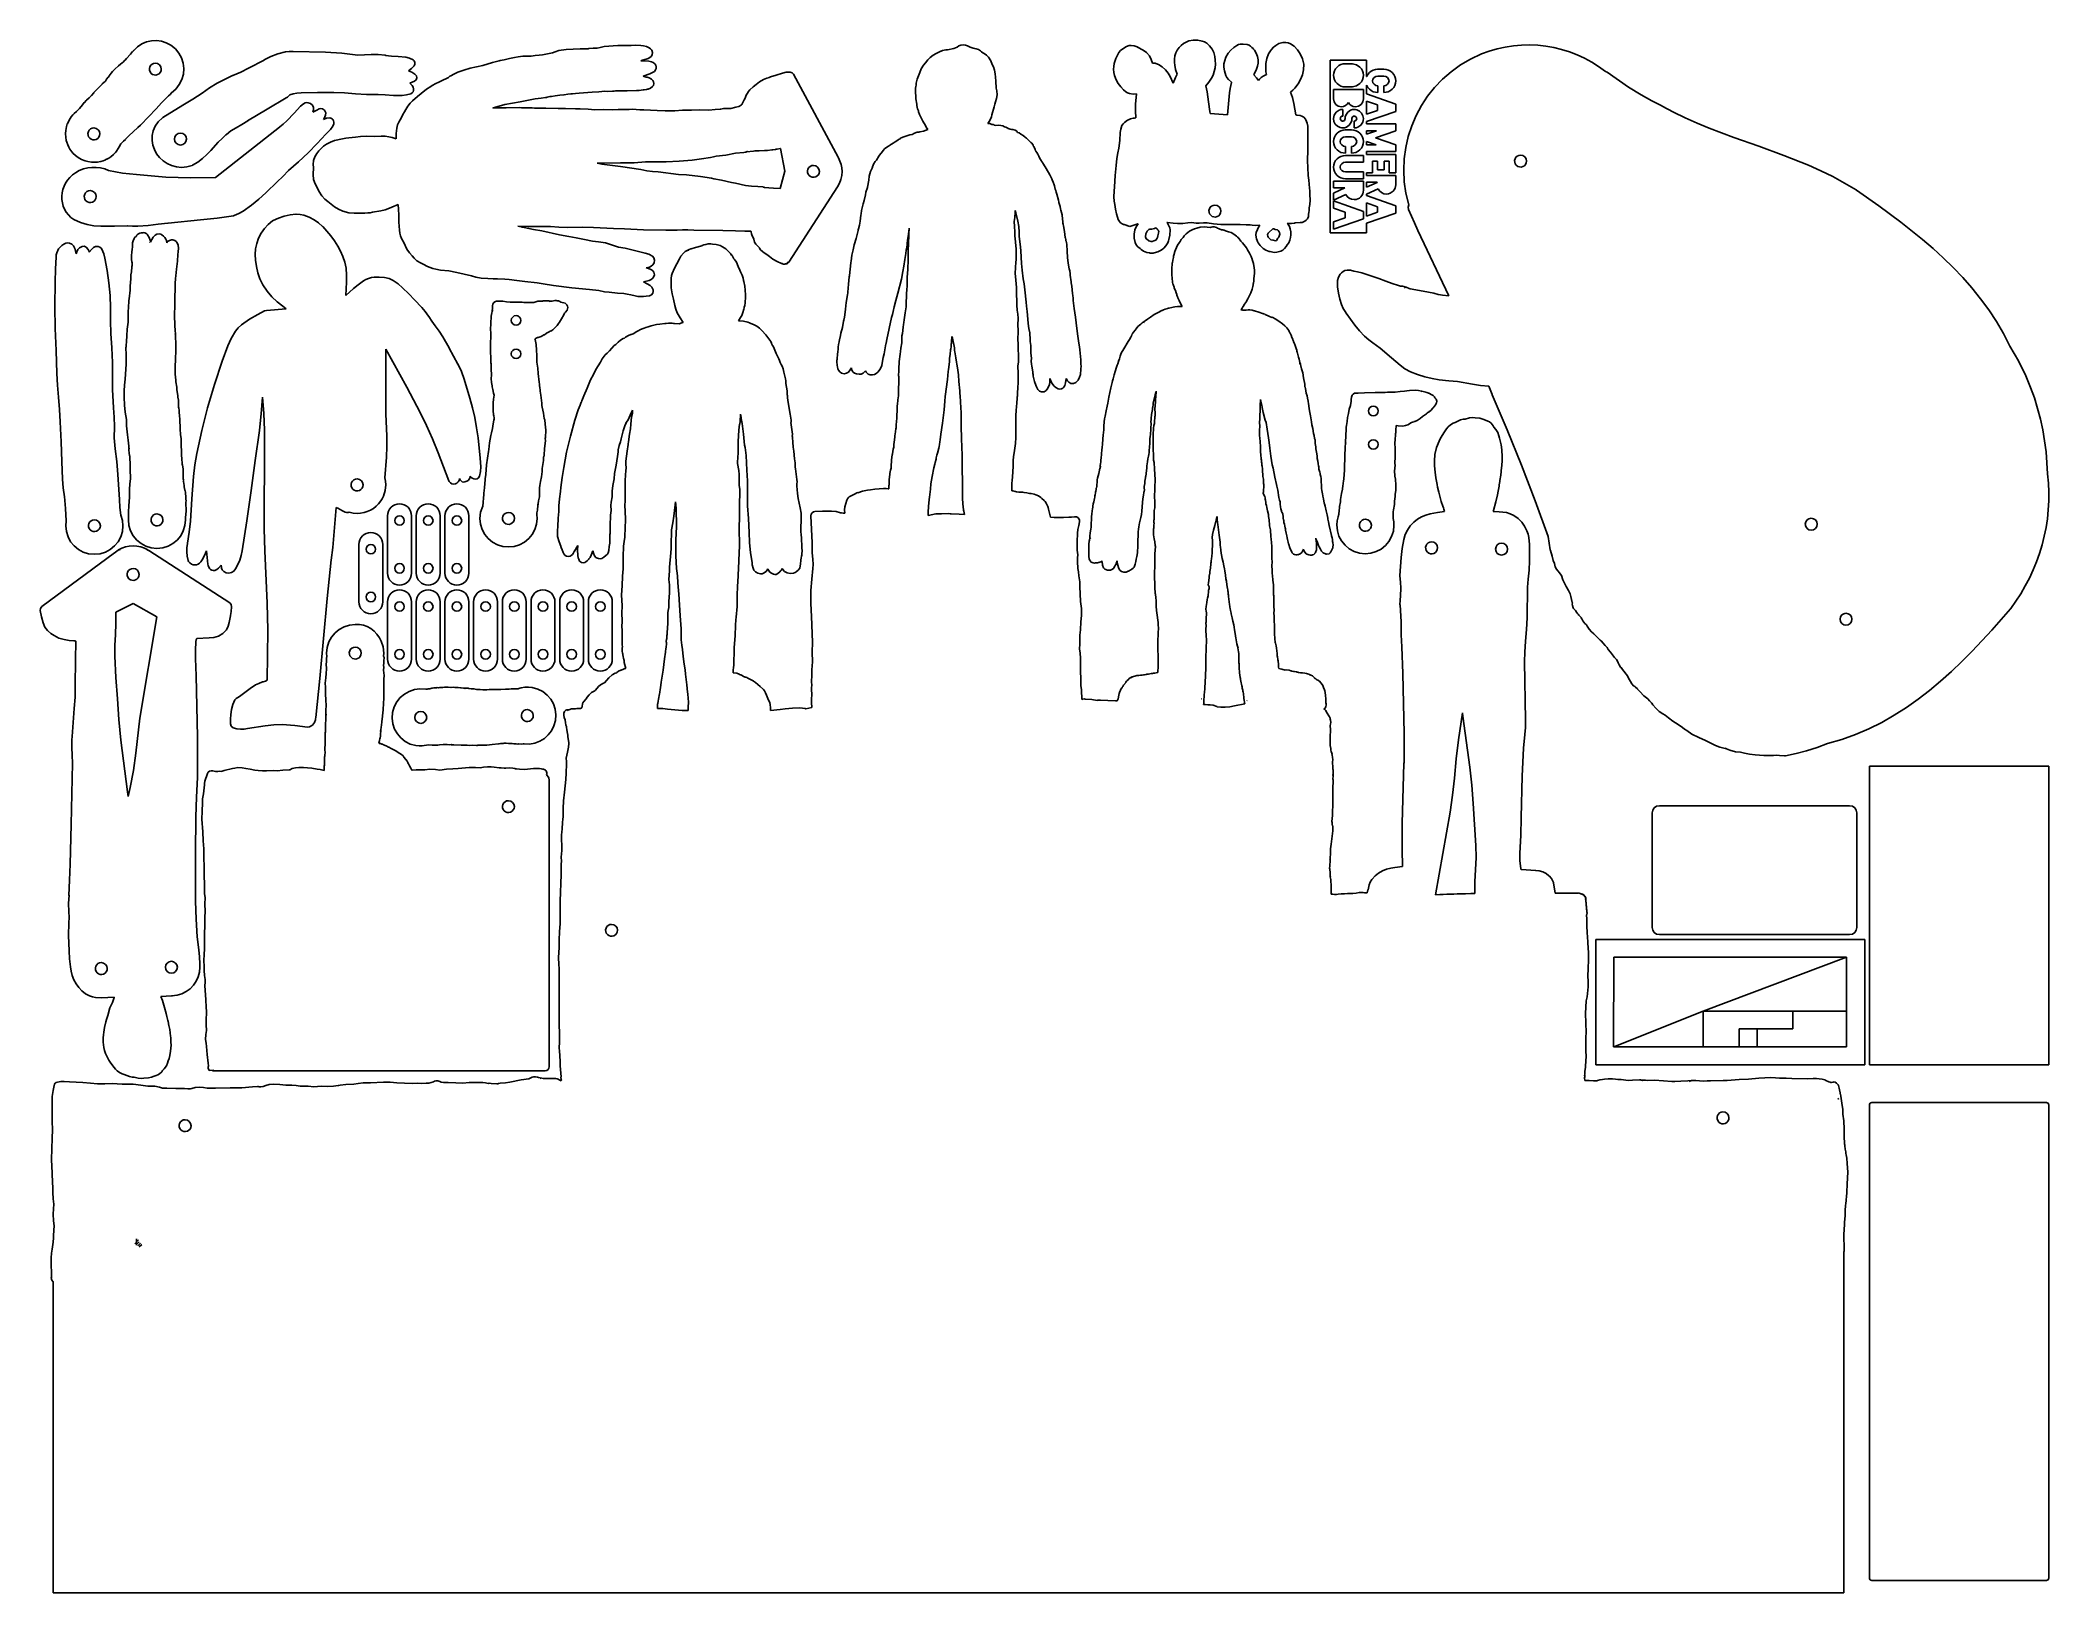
# Model space of a CAD drawing. Extents: x -40 to 800, y 150 to 800.
import ezdxf

# ---------------------------------------------------------------- set-up
doc = ezdxf.new("R2010")
doc.units = 0

msp = doc.modelspace()

# ---------------------------------------------------------------- linework, layer by layer
for p, q in [((2.183453, 798.385391), (0.398415, 797.211314)), ((4.122633, 799.213553), (2.183453, 798.385391)), ((6.164645, 799.688125), (4.122633, 799.213553)), ((8.258178, 799.801432), (6.164645, 799.688125)), ((10.351922, 799.545797), (8.258178, 799.801432)), ((12.394566, 798.913545), (10.351922, 799.545797)), ((14.3348, 797.897), (12.394566, 798.913545)), ((438.007328, 798.564266), (437.015467, 797.793857)), ((439.081807, 799.182635), (438.007328, 798.564266)), ((440.214, 799.64), (439.081807, 799.182635)), ((442.042125, 799.981125), (440.214, 799.64)), ((443.907, 799.93), (442.042125, 799.981125)), ((445.80825, 799.58925), (443.907, 799.93)), ((446.751, 799.23025), (445.80825, 799.58925)), ((447.684, 798.677), (446.751, 799.23025)), ((448.905625, 797.587875), (447.684, 798.677)), ((477.874625, 798.550625), (476.535, 797.805)), ((479.557, 799.024), (477.874625, 798.550625)), ((480.803, 799.018), (479.557, 799.024)), ((481.799766, 798.797469), (480.803, 799.018)), ((482.708875, 798.4395), (481.799766, 798.797469)), ((484.305, 797.396), (482.708875, 798.4395)), ((-6.73648, 789.915), (-7.53044, 789.226)), ((-6.70907, 789.938), (-6.73648, 789.915)), ((-6.01163, 790.472), (-6.70907, 789.938)), ((-5.99443, 790.491), (-6.01163, 790.472)), ((-5.9685, 790.504), (-5.99443, 790.491)), ((-5.94786, 790.521), (-5.9685, 790.504)), ((-5.94336, 790.521), (-5.95262, 790.514)), ((-5.95262, 790.514), (-5.94786, 790.521)), ((-5.66611, 790.792), (-5.94336, 790.521)), ((-5.7603, 790.616), (-5.71826, 790.65)), ((-5.71185, 790.642), (-5.7603, 790.616)), ((-5.71847, 790.65), (-5.71185, 790.642)), ((-5.71826, 790.65), (-5.71847, 790.65)), ((-5.65579, 790.801), (-5.66611, 790.792)), ((-4.88707, 791.638), (-5.65579, 790.801)), ((-4.85717, 791.668), (-4.88707, 791.638)), ((-4.18825, 792.285), (-4.85717, 791.668)), ((-2.61277, 794.123), (-4.18825, 792.285)), ((-1.67154, 795.216), (-2.61277, 794.123)), ((-1.62548, 795.267), (-1.67154, 795.216)), ((-1.18117, 795.699), (-1.62548, 795.267)), ((-1.10396, 795.775), (-1.26877, 795.605)), ((-1.26877, 795.605), (-1.18117, 795.699)), ((0.398415, 797.211314), (-1.18117, 795.699)), ((-1.18117, 795.699), (-1.10396, 795.775)), ((6.44368, 789.93675), (5.904851, 789.450125)), ((7.099547, 790.24825), (6.44368, 789.93675)), ((7.8326, 790.358), (7.099547, 790.24825)), ((8.78931, 790.167875), (7.8326, 790.358)), ((9.60037, 789.626), (8.78931, 790.167875)), ((14.3332, 797.899), (14.3305, 797.899)), ((14.3305, 797.899), (14.3348, 797.897)), ((14.3358, 797.899), (14.3332, 797.899)), ((16.221083, 796.386768), (14.3358, 797.899)), ((17.722806, 794.580828), (16.221083, 796.386768)), ((18.826533, 792.548693), (17.722806, 794.580828)), ((19.517825, 790.357875), (18.826533, 792.548693)), ((19.782245, 788.075885), (19.517825, 790.357875)), ((53.3359, 791.675), (46.756475, 788.271625)), ((53.4055, 791.71), (53.2857, 791.647)), ((53.2857, 791.647), (53.3359, 791.675)), ((56.134002, 793.135266), (53.3356, 791.676)), ((53.3356, 791.676), (53.4055, 791.71)), ((59.104237, 794.302125), (56.134002, 793.135266)), ((62.24283, 795.049172), (59.104237, 794.302125)), ((63.874172, 795.225451), (62.24283, 795.049172)), ((65.5463, 795.249), (63.874172, 795.225451)), ((79.039975, 794.98425), (65.5161, 795.249)), ((65.5161, 795.249), (65.5463, 795.249)), ((85.832841, 794.572875), (79.039975, 794.98425)), ((92.6015, 793.752), (85.832841, 794.572875)), ((95.323591, 793.774875), (92.6015, 793.752)), ((98.16765, 793.9215), (95.323591, 793.774875)), ((101.087009, 793.962375), (98.16765, 793.9215)), ((104.035, 793.668), (101.087009, 793.962375)), ((104.249, 793.615), (104.035, 793.668)), ((105.338281, 793.370359), (104.249, 793.615)), ((106.5995, 793.235125), (105.338281, 793.370359)), ((109.469, 793.123), (106.5995, 793.235125)), ((112.572375, 792.871), (109.469, 793.123)), ((114.128328, 792.471906), (112.572375, 792.871)), ((115.633, 791.755), (114.128328, 792.471906)), ((116.145125, 791.268875), (115.633, 791.755)), ((116.145, 789.265), (116.424, 789.9135)), ((116.424, 790.62), (116.145125, 791.268875)), ((116.424, 790.619), (116.424, 790.62)), ((116.424, 789.9135), (116.424, 790.619)), ((148.919, 790.682), (144.78, 789.397)), ((151.718, 791.395), (148.919, 790.682)), ((152.133, 791.437), (151.718, 791.395)), ((153.814, 791.762), (152.133, 791.437)), ((156.054, 792.325), (153.814, 791.762)), ((158.138, 792.73), (156.054, 792.325)), ((159.596, 793.034), (158.138, 792.73)), ((161.636, 793.262), (159.596, 793.034)), ((163.333, 793.228), (161.636, 793.262)), ((165.027, 793.303875), (163.333, 793.228)), ((166.76, 793.529), (165.027, 793.303875)), ((168.439, 793.658), (166.76, 793.529)), ((169.853, 793.845), (168.439, 793.658)), ((173.921, 794.714), (169.853, 793.845)), ((175.14425, 795.13175), (173.921, 794.714)), ((176.705, 795.596), (175.14425, 795.13175)), ((179.691, 796.002), (176.705, 795.596)), ((182.656875, 796.2555), (179.691, 796.002)), ((185.568, 796.326), (182.656875, 796.2555)), ((188.18, 796.323), (185.568, 796.326)), ((188.942, 796.363), (188.18, 796.323)), ((189.221, 796.451), (188.942, 796.363)), ((190.951, 796.646), (189.221, 796.451)), ((192.72, 796.686), (190.951, 796.646)), ((193.927, 796.857), (192.72, 796.686)), ((194.4505, 797.063875), (193.927, 796.857)), ((195.637, 797.33), (194.4505, 797.063875)), ((201.257, 797.685875), (195.637, 797.33)), ((206.853, 797.783), (201.257, 797.685875)), ((208.577125, 797.817125), (206.853, 797.783)), ((210.887, 797.744), (208.577125, 797.817125)), ((210.879, 791.367), (211.015, 791.423)), ((212.621, 791.313), (210.879, 791.367)), ((212.086875, 797.59975), (210.887, 797.744)), ((210.978906, 791.395516), (211.11175, 791.438625)), ((211.015, 791.423), (210.978906, 791.395516)), ((211.11175, 791.438625), (211.666, 791.617)), ((211.666, 791.617), (213.153, 792.054)), ((213.271, 797.319), (212.086875, 797.59975)), ((214.26, 791.181), (212.621, 791.313)), ((213.153, 792.054), (213.9435, 792.337625)), ((214.447375, 796.803125), (213.271, 797.319)), ((213.9435, 792.337625), (214.761, 792.781)), ((215.459125, 790.963875), (214.26, 791.181)), ((214.996891, 796.381734), (214.447375, 796.803125)), ((214.761, 792.781), (215.21625, 793.14825)), ((215.482, 795.802), (214.996891, 796.381734)), ((215.21625, 793.14825), (215.652, 793.802)), ((216.111891, 790.662797), (215.459125, 790.963875)), ((215.787125, 794.830875), (215.482, 795.802)), ((215.652, 793.802), (215.787125, 794.830875)), ((216.791, 790.101), (216.111891, 790.662797)), ((217.166875, 789.560625), (216.791, 790.101)), ((329.968, 790.524), (329.263, 789.498)), ((330.9705, 791.723125), (329.968, 790.524)), ((332.054, 792.761), (330.9705, 791.723125)), ((333.24925, 793.67125), (332.054, 792.761)), ((334.461, 794.418), (333.24925, 793.67125)), ((336.508, 795.365), (334.461, 794.418)), ((336.565, 795.423625), (336.508, 795.365)), ((337.126, 795.657), (336.565, 795.423625)), ((338.487875, 795.904), (337.126, 795.657)), ((339.276, 795.917), (338.487875, 795.904)), ((341.835, 796.497), (339.276, 795.917)), ((343.245, 796.982), (341.835, 796.497)), ((344.015875, 797.55875), (343.245, 796.982)), ((344.764734, 797.895219), (344.015875, 797.55875)), ((345.8, 798.056), (344.764734, 797.895219)), ((345.856, 797.958), (345.8, 798.056)), ((346.789813, 797.874484), (345.856, 797.958)), ((347.57025, 797.646875), (346.789813, 797.874484)), ((348.713, 797.113), (347.57025, 797.646875)), ((350.037, 796.633), (348.713, 797.113)), ((350.526375, 796.488), (350.037, 796.633)), ((350.655, 796.455), (350.472, 796.493)), ((350.472, 796.493), (350.526375, 796.488)), ((351.204, 796.317), (350.655, 796.455)), ((352.189, 796.026), (351.204, 796.317)), ((353.05, 795.467), (352.189, 796.026)), ((353.482, 795.129), (353.05, 795.467)), ((354.058, 794.739), (353.482, 795.129)), ((354.584, 794.414), (354.058, 794.739)), ((355.493875, 793.688625), (354.584, 794.414)), ((356.334, 792.814), (355.493875, 793.688625)), ((357.320375, 791.2795), (356.334, 792.814)), ((357.958, 789.796), (357.320375, 791.2795)), ((408.95925, 790.174875), (408.763957, 789.002201)), ((409.668281, 792.348672), (408.95925, 790.174875)), ((410.643, 794.261), (409.668281, 792.348672)), ((410.976375, 794.8235), (410.643, 794.261)), ((411.678, 795.623), (410.976375, 794.8235)), ((413.789, 797.227), (411.678, 795.623)), ((414.759, 797.663), (413.789, 797.227)), ((415.29, 797.707), (414.757, 797.661)), ((414.757, 797.661), (414.759, 797.663)), ((416.068375, 797.73175), (415.29, 797.707)), ((417.356, 797.632), (416.068375, 797.73175)), ((418.620625, 797.2185), (417.356, 797.632)), ((418.793891, 797.069781), (418.620625, 797.2185)), ((418.707, 797.066), (418.793891, 797.069781)), ((421.1455, 795.859625), (418.707, 797.066)), ((422.479969, 794.850453), (421.1455, 795.859625)), ((423.707, 793.394), (422.479969, 794.850453)), ((424.476125, 791.91125), (423.707, 793.394)), ((424.934, 790.376), (424.476125, 791.91125)), ((426.133, 790.309), (424.934, 790.376)), ((427.137125, 789.99), (426.133, 790.309)), ((427.494, 789.782), (427.137125, 789.99)), ((434.37224, 793.371131), (434.167, 791.975)), ((434.167, 791.975), (434.198125, 790.579)), ((434.198125, 790.579), (434.329, 789.546)), ((434.784609, 794.660047), (434.37224, 793.371131)), ((435.379205, 795.832783), (434.784609, 794.660047)), ((436.131125, 796.880375), (435.379205, 795.832783)), ((437.015467, 797.793857), (436.131125, 796.880375)), ((449.897, 796.261), (448.905625, 797.587875)), ((450.617906, 794.772687), (449.897, 796.261)), ((451.06675, 793.20825), (450.617906, 794.772687)), ((451.282719, 791.602938), (451.06675, 793.20825)), ((451.164016, 788.404203), (451.305, 789.992)), ((451.305, 789.992), (451.282719, 791.602938)), ((454.905125, 790.108), (454.855172, 788.621281)), ((455.200516, 791.533219), (454.905125, 790.108)), ((455.703, 792.896), (455.200516, 791.533219)), ((456.615047, 794.476125), (455.703, 792.896)), ((457.738125, 795.76675), (456.615047, 794.476125)), ((458.992641, 796.84925), (457.738125, 795.76675)), ((460.299, 797.805), (458.992641, 796.84925)), ((460.985125, 798.139375), (460.299, 797.805)), ((461.741, 798.242), (460.985125, 798.139375)), ((462.87975, 798.286875), (461.741, 798.242)), ((464.635, 798.13), (462.87975, 798.286875)), ((465.3725, 797.89425), (464.635, 798.13)), ((465.594, 797.717), (465.3725, 797.89425)), ((465.945, 797.46), (465.594, 797.717)), ((466.55, 796.949), (465.945, 797.46)), ((467.088, 796.456), (466.55, 796.949)), ((467.305, 796.243), (467.088, 796.456)), ((467.636, 795.858), (467.305, 796.243)), ((468.413062, 794.539047), (467.636, 795.858)), ((468.93025, 793.161125), (468.413062, 794.539047)), ((469.189062, 791.763141), (468.93025, 793.161125)), ((468.967437, 789.066266), (469.191, 790.384)), ((469.191, 790.384), (469.189062, 791.763141)), ((472.41125, 790.213875), (472.39, 788.407)), ((472.764, 792.365), (472.41125, 790.213875)), ((473.557875, 794.192125), (472.764, 792.365)), ((474.399, 795.471), (473.557875, 794.192125)), ((474.847, 796.129), (474.399, 795.471)), ((475.58, 797.056), (474.847, 796.129)), ((476.535, 797.805), (475.58, 797.056)), ((485.675875, 795.964875), (484.305, 797.396)), ((486.833, 794.206), (485.675875, 795.964875)), ((487.775375, 792.18825), (486.833, 794.206)), ((488.094828, 791.088062), (487.775375, 792.18825)), ((488.267, 789.92), (488.094828, 791.088062)), ((488.195891, 787.558531), (488.267, 789.92)), ((514.587, 791.67), (499.384, 791.67)), ((499.384, 791.67), (499.384, 719.331)), ((503.8, 789.759), (504.722375, 790.0285)), ((504.722375, 790.0285), (505.704, 790.13)), ((505.704, 790.13), (508.637, 790.13)), ((508.637, 790.13), (510.323, 789.692)), ((514.587, 784.716), (514.587, 791.67)), ((558.071111, 792.084166), (553.844359, 789.605188)), ((562.587, 794.189), (558.071111, 792.084166)), ((562.6, 794.193), (562.587, 794.189)), ((565.883952, 795.392626), (562.6, 794.193)), ((569.213271, 796.363131), (565.883952, 795.392626)), ((572.57703, 797.106207), (569.213271, 796.363131)), ((575.964297, 797.623547), (572.57703, 797.106207)), ((579.364144, 797.916842), (575.964297, 797.623547)), ((582.765643, 797.987783), (579.364144, 797.916842)), ((586.157863, 797.838064), (582.765643, 797.987783)), ((589.529875, 797.469375), (586.157863, 797.838064)), ((592.870751, 796.883409), (589.529875, 797.469375)), ((596.169561, 796.081857), (592.870751, 796.883409)), ((599.415375, 795.066412), (596.169561, 796.081857)), ((602.597266, 793.838766), (599.415375, 795.066412)), ((605.704302, 792.400609), (602.597266, 793.838766)), ((608.725557, 790.753635), (605.704302, 792.400609)), ((611.650099, 788.899534), (608.725557, 790.753635)), ((-14.3848, 781.623), (-14.9602, 781.042)), ((-14.3721, 781.636), (-14.3848, 781.623)), ((-13.0862, 782.83), (-14.3721, 781.636)), ((-12.5378, 783.641), (-13.0862, 782.83)), ((-11.8471, 784.513), (-12.5378, 783.641)), ((-11.8283, 784.534), (-11.8471, 784.513)), ((-11.4789, 784.985), (-11.8283, 784.534)), ((-11.4625, 785.007), (-11.4789, 784.985)), ((-10.6729, 786.103), (-11.4625, 785.007)), ((-10.6702, 786.107), (-10.6729, 786.103)), ((-10.0297, 786.903), (-10.6702, 786.107)), ((-10.027, 786.903), (-10.0297, 786.903)), ((-9.0597, 787.882), (-10.027, 786.903)), ((-9.05202, 787.89), (-9.0597, 787.882)), ((-7.53679, 789.22), (-9.05202, 787.89)), ((-7.53044, 789.226), (-7.53679, 789.22)), ((5.52291, 788.815), (5.343797, 788.095891)), ((5.343797, 788.095891), (5.380648, 787.370875)), ((5.380648, 787.370875), (5.624112, 786.686922)), ((5.904851, 789.450125), (5.52291, 788.815)), ((5.624112, 786.686922), (6.06484, 786.091)), ((6.06484, 786.091), (6.660806, 785.65025)), ((6.660806, 785.65025), (7.344879, 785.40675)), ((7.344879, 785.40675), (8.07005, 785.369875)), ((8.07005, 785.369875), (8.78931, 785.549)), ((8.78931, 785.549), (9.42456, 785.930875)), ((9.42456, 785.930875), (9.911276, 786.4695)), ((10.142296, 788.81475), (9.60037, 789.626)), ((9.911276, 786.4695), (10.222831, 787.125125)), ((10.3326, 787.858), (10.142296, 788.81475)), ((10.222831, 787.125125), (10.3326, 787.858)), ((17.8699, 781.358), (18.97272, 783.508436)), ((18.97272, 783.508436), (19.605356, 785.770234)), ((19.605356, 785.770234), (19.782245, 788.075885)), ((33.708663, 781.943375), (30.51162, 780.076516)), ((40.1258, 785.131), (33.708663, 781.943375)), ((40.2813, 785.202), (40.1258, 785.131)), ((43.540581, 786.640203), (40.2813, 785.202)), ((46.756475, 788.271625), (43.540581, 786.640203)), ((113.701, 787.172), (115.035125, 788.06925)), ((115.139125, 786.55775), (113.701, 787.172)), ((114.272, 782.033), (116.267, 782.806)), ((115.265125, 780.96425), (114.272, 782.033)), ((115.035125, 788.06925), (116.145, 789.265)), ((116.455, 785.771), (115.139125, 786.55775)), ((116.267, 782.806), (116.926094, 783.422281)), ((117.031156, 785.075969), (116.455, 785.771)), ((116.926094, 783.422281), (117.1845, 784.236)), ((117.1845, 784.236), (117.031156, 785.075969)), ((125.128, 781.818), (123.629, 780.977)), ((126.422, 782.361), (125.128, 781.818)), ((128.045, 783.256), (126.422, 782.361)), ((129.659, 783.865), (128.045, 783.256)), ((130.5, 784.307), (129.659, 783.865)), ((130.577, 784.425), (130.5, 784.307)), ((130.82, 784.69), (130.577, 784.425)), ((131.06, 784.877), (130.82, 784.69)), ((131.42, 785.099), (131.06, 784.877)), ((132.648, 785.765), (131.42, 785.099)), ((134.387, 786.524), (132.648, 785.765)), ((136.915125, 787.449125), (134.387, 786.524)), ((139.486, 788.198), (136.915125, 787.449125)), ((144.78, 789.397), (139.486, 788.198)), ((211.967, 784.918), (214.77, 785.895)), ((213.232, 784.548), (211.967, 784.918)), ((213.266375, 784.543125), (213.232, 784.548)), ((213.564, 784.458), (213.266375, 784.543125)), ((214.36, 784.204), (213.564, 784.458)), ((215.351, 783.711), (214.36, 784.204)), ((214.77, 785.895), (216.096, 786.551)), ((216.02125, 783.05725), (215.351, 783.711)), ((216.281094, 782.505562), (216.02125, 783.05725)), ((216.096, 786.551), (216.596625, 786.915)), ((216.177234, 781.070453), (216.351, 781.781)), ((216.351, 781.781), (216.281094, 782.505562)), ((216.596625, 786.915), (217.119, 787.588)), ((217.119, 787.588), (217.334625, 788.15)), ((217.38, 788.859), (217.166875, 789.560625)), ((217.334625, 788.15), (217.38, 788.859)), ((260.6075, 782.48375), (259.255, 781.425)), ((262.305, 783.508), (260.6075, 782.48375)), ((263.662875, 784.030875), (262.305, 783.508)), ((264.759, 784.379), (263.662875, 784.030875)), ((265.138, 784.573), (264.692375, 784.3785)), ((264.692375, 784.3785), (264.759, 784.379)), ((267.595, 785.291), (265.138, 784.573)), ((270.1515, 786.179625), (267.595, 785.291)), ((271.705187, 786.540453), (270.1515, 786.179625)), ((273.449, 786.616), (271.705187, 786.540453)), ((274.279, 786.340375), (273.449, 786.616)), ((274.872, 785.698), (274.279, 786.340375)), ((293.535, 750.973), (274.872, 785.698)), ((326.165, 781.985), (326.08, 781.212)), ((326.5595, 783.587125), (326.165, 781.985)), ((327.056, 784.992), (326.5595, 783.587125)), ((327.62, 786.493), (327.056, 784.992)), ((328.246, 788.008), (327.62, 786.493)), ((329.263, 789.498), (328.246, 788.008)), ((358.41425, 788.795625), (357.958, 789.796)), ((358.908, 787.403), (358.41425, 788.795625)), ((359.167375, 785.824), (358.908, 787.403)), ((359.264, 784.467), (359.167375, 785.824)), ((359.429, 782.786), (359.264, 784.467)), ((359.664, 779.936), (359.429, 782.786)), ((408.763957, 789.002201), (408.706594, 787.778891)), ((408.706594, 787.778891), (408.810996, 786.509854)), ((408.810996, 786.509854), (409.101, 785.2)), ((409.101, 785.2), (409.786484, 783.388391)), ((409.786484, 783.388391), (410.676625, 781.806375)), ((410.676625, 781.806375), (411.729703, 780.428172)), ((429.101391, 788.802766), (427.494, 789.782)), ((430.448625, 787.594875), (429.101391, 788.802766)), ((431.559047, 786.221797), (430.448625, 787.594875)), ((432.456, 784.747), (431.559047, 786.221797)), ((433.693, 782.039), (432.456, 784.747)), ((434.58, 784.34), (433.693, 782.039)), ((434.329, 789.546), (434.651125, 787.64375)), ((435.364, 785.719), (434.58, 784.34)), ((434.651125, 787.64375), (435.364, 785.719)), ((447.262, 780.84), (448.62775, 782.33125)), ((448.62775, 782.33125), (449.734, 784.025)), ((449.734, 784.025), (450.385172, 785.395109)), ((450.385172, 785.395109), (450.859625, 786.863375)), ((450.859625, 786.863375), (451.164016, 788.404203)), ((454.855172, 788.621281), (455.089, 787.074)), ((455.089, 787.074), (455.69275, 785.21975)), ((455.69275, 785.21975), (456.140594, 784.352344)), ((456.140594, 784.352344), (456.727, 783.541)), ((456.727, 783.541), (458.077, 782.355)), ((458.037, 782.226), (457.48, 779.69825)), ((458.077, 782.355), (458.037, 782.226)), ((467.384, 785.4), (467.429, 785.474)), ((468.49875, 784.260375), (467.384, 785.4)), ((467.429, 785.474), (468.574, 787.816875)), ((469.399, 783.054), (468.49875, 784.260375)), ((468.574, 787.816875), (468.967437, 789.066266)), ((469.82, 783.678), (469.399, 783.054)), ((470.520672, 784.400453), (469.82, 783.678)), ((471.268875, 784.935875), (470.520672, 784.400453)), ((472.624, 785.59), (471.268875, 784.935875)), ((472.39, 788.407), (472.368625, 787.7945)), ((472.368625, 787.7945), (472.468, 786.678)), ((472.468, 786.678), (472.719, 785.647)), ((472.719, 785.647), (472.624, 785.59)), ((484.594875, 779.853375), (485.966, 781.733)), ((485.966, 781.733), (486.925297, 783.450969)), ((486.925297, 783.450969), (487.708625, 785.3975)), ((487.708625, 785.3975), (488.195891, 787.558531)), ((500.698, 785.277), (500.794875, 786.233375)), ((500.698, 785.261), (500.698, 785.277)), ((500.794875, 784.296375), (500.698, 785.261)), ((500.794875, 786.233375), (501.086, 787.147)), ((501.086, 783.391), (500.794875, 784.296375)), ((501.086, 787.147), (501.557625, 787.981375)), ((501.562, 782.548375), (501.086, 783.391)), ((501.557625, 787.981375), (502.198, 788.731)), ((502.215, 781.807), (501.562, 782.548375)), ((502.198, 788.731), (502.9525, 789.316625)), ((502.969375, 781.21275), (502.215, 781.807)), ((502.9525, 789.316625), (503.8, 789.759)), ((510.323, 789.692), (511.756, 788.731)), ((511.756, 781.807), (510.323, 780.846)), ((511.756, 788.731), (512.396375, 787.981375)), ((512.396375, 782.548375), (511.756, 781.807)), ((512.396375, 787.981375), (512.868, 787.147)), ((512.868, 783.391), (512.396375, 782.548375)), ((512.868, 787.147), (513.159125, 786.241625)), ((513.159125, 784.296375), (512.868, 783.391)), ((513.159125, 786.241625), (513.256, 785.277)), ((513.256, 785.261), (513.159125, 784.296375)), ((513.256, 785.277), (513.256, 785.261)), ((514.623, 784.805), (514.587, 784.716)), ((515.0955, 785.639), (514.623, 784.805)), ((515.736, 786.389), (515.0955, 785.639)), ((516.486, 786.974625), (515.736, 786.389)), ((517.32, 787.417), (516.486, 786.974625)), ((517.067, 782.917), (517.236, 783.709)), ((517.236, 782.142), (517.067, 782.917)), ((517.236, 783.709), (517.725, 784.366)), ((517.725, 781.501), (517.236, 782.142)), ((518.2345, 787.68675), (517.32, 787.417)), ((517.725, 784.366), (518.433, 784.804)), ((519.191, 787.787), (518.2345, 787.68675)), ((518.433, 784.804), (519.292, 784.956)), ((521.787, 787.787), (519.191, 787.787)), ((519.292, 784.956), (521.736, 784.956)), ((521.736, 784.956), (522.596, 784.804)), ((522.76875, 787.686375), (521.787, 787.787)), ((522.596, 784.804), (523.304, 784.366)), ((523.692, 787.417), (522.76875, 787.686375)), ((523.304, 784.366), (523.776, 783.709)), ((523.776, 782.142), (523.304, 781.501)), ((524.538625, 786.982875), (523.692, 787.417)), ((523.776, 783.709), (523.961, 782.917)), ((523.961, 782.917), (523.776, 782.142)), ((525.293, 786.389), (524.538625, 786.982875)), ((525.933375, 785.639), (525.293, 786.389)), ((526.405, 784.805), (525.933375, 785.639)), ((526.696125, 783.899125), (526.405, 784.805)), ((526.405, 781.046), (526.696125, 781.951875)), ((526.793, 782.934), (526.696125, 783.899125)), ((526.696125, 781.951875), (526.793, 782.917)), ((526.793, 782.917), (526.793, 782.934)), ((546.3095, 783.635188), (543.02701, 780.199361)), ((549.919553, 786.779662), (546.3095, 783.635188)), ((553.844359, 789.605188), (549.919553, 786.779662)), ((614.467, 786.84), (611.650099, 788.899534)), ((615.224, 786.595), (614.467, 786.84)), ((624.104, 780.275), (615.224, 786.595)), ((-21.8961, 773.858), (-22.6281, 772.931)), ((-21.8168, 773.953), (-21.8961, 773.858)), ((-21.1252, 774.711), (-21.8168, 773.953)), ((-21.0238, 774.814), (-21.1252, 774.711)), ((-19.8992, 775.831), (-21.0238, 774.814)), ((-19.3118, 776.335), (-19.8992, 775.831)), ((-18.9119, 776.77), (-19.3118, 776.335)), ((-17.9443, 777.997), (-18.9119, 776.77)), ((-17.8542, 778.105), (-17.9443, 777.997)), ((-16.829, 779.162), (-17.8542, 778.105)), ((-16.8263, 779.162), (-16.829, 779.162)), ((-16.8237, 779.166), (-16.8263, 779.162)), ((-14.9743, 781.03), (-16.8237, 779.166)), ((-14.9602, 781.042), (-14.9743, 781.03)), ((8.19048, 771.226), (10.3809, 773.687)), ((10.3809, 773.687), (10.3873, 773.693)), ((10.3873, 773.693), (10.3936, 773.7)), ((10.3936, 773.7), (11.0977, 774.455)), ((11.0977, 774.455), (13.3824, 776.647)), ((13.3824, 776.647), (13.9893, 777.278)), ((13.9893, 777.278), (14.54, 777.966)), ((14.5059, 777.917), (14.5603, 777.993)), ((14.54, 777.966), (14.5059, 777.917)), ((14.5603, 777.993), (16.382725, 779.510125)), ((16.382725, 779.510125), (17.8699, 781.358)), ((23.456345, 775.219719), (19.306587, 772.72225)), ((27.4887, 777.795), (23.456345, 775.219719)), ((30.51162, 780.076516), (27.4887, 777.795)), ((54.567312, 771.02775), (62.6045, 775.786)), ((62.6045, 775.786), (63.061, 776.15)), ((63.061, 776.15), (64.162534, 777.042734)), ((64.162534, 777.042734), (65.464825, 777.547625)), ((65.464825, 777.547625), (66.999428, 777.797703)), ((66.999428, 777.797703), (68.7979, 777.926)), ((69.8035, 773.291), (68.5863, 772.293)), ((68.7979, 777.926), (75.684925, 778.0795)), ((70.556787, 773.707375), (69.8035, 773.291)), ((71.068661, 773.822422), (70.556787, 773.707375)), ((71.721, 773.796), (71.068661, 773.822422)), ((72.6985, 773.470375), (71.721, 773.796)), ((73.553, 772.736), (72.6985, 773.470375)), ((75.684925, 778.0795), (79.046594, 778.133)), ((79.046594, 778.133), (82.3438, 778.035)), ((82.3438, 778.035), (82.525, 778.032)), ((82.525, 778.032), (86.971081, 777.945703)), ((86.971081, 777.945703), (91.529175, 777.560625)), ((91.529175, 777.560625), (96.217431, 777.220734)), ((96.217431, 777.220734), (98.616042, 777.175225)), ((98.616042, 777.175225), (101.054, 777.27)), ((101.054, 777.27), (101.017, 777.268)), ((101.017, 777.268), (104.016203, 777.160562)), ((104.016203, 777.160562), (107.459875, 776.8675)), ((107.459875, 776.8675), (111.108109, 776.848938)), ((111.108109, 776.848938), (112.933967, 777.086383)), ((112.933967, 777.086383), (114.721, 777.565)), ((114.412094, 773.571187), (113.447, 772.355)), ((115.4115, 774.598), (114.412094, 773.571187)), ((114.721, 777.565), (115.265297, 777.875281)), ((115.628891, 780.301906), (115.265125, 780.96425)), ((115.265297, 777.875281), (115.656125, 778.34175)), ((117.523, 776.409), (115.4115, 774.598)), ((115.86, 779.54), (115.628891, 780.301906)), ((115.656125, 778.34175), (115.864141, 778.913594)), ((115.864141, 778.913594), (115.86, 779.54)), ((120.54, 778.845), (117.523, 776.409)), ((121.67, 779.713), (120.54, 778.845)), ((122.693, 780.298), (121.67, 779.713)), ((123.629, 780.977), (122.693, 780.298)), ((154.006, 773.016), (160.488, 774.184)), ((160.488, 774.184), (166.698, 775.356)), ((166.698, 775.356), (169.277, 775.683)), ((169.277, 775.683), (171.088, 775.941)), ((171.088, 775.941), (171.274, 775.974)), ((171.274, 775.974), (171.418, 776.007)), ((171.418, 776.007), (171.743, 776.129)), ((171.743, 776.129), (172.9, 776.345)), ((172.9, 776.345), (173.541125, 776.4305)), ((173.541125, 776.4305), (175.059, 776.636)), ((175.059, 776.636), (177.086, 776.903)), ((177.086, 776.903), (177.088, 776.903)), ((177.088, 776.903), (178.774, 777.126)), ((178.774, 777.126), (178.827, 777.134)), ((178.827, 777.134), (180.346, 777.384)), ((180.346, 777.384), (181.7145, 777.55825)), ((181.7145, 777.55825), (181.856, 777.584)), ((181.856, 777.584), (182.339, 777.57)), ((182.339, 777.57), (183.675, 777.651)), ((183.675, 777.651), (185.145, 777.823)), ((185.145, 777.823), (190.593, 778.148)), ((190.593, 778.148), (193.327125, 778.403125)), ((193.327125, 778.403125), (195.861, 778.575)), ((195.861, 778.575), (196.939, 778.507)), ((196.939, 778.507), (199.055, 778.562)), ((199.055, 778.562), (199.802, 778.661)), ((199.802, 778.661), (200.315, 778.736)), ((200.315, 778.736), (201.74, 778.799)), ((201.74, 778.799), (205.23, 778.729)), ((205.23, 778.729), (209.191, 778.84)), ((209.191, 778.84), (209.446, 778.87)), ((209.446, 778.87), (209.784, 778.914)), ((209.784, 778.914), (210.282, 778.975)), ((210.282, 778.975), (211.88, 779.155)), ((211.88, 779.155), (212.398, 779.199)), ((212.398, 779.199), (213.325, 779.345)), ((213.325, 779.345), (213.731, 779.465)), ((213.731, 779.465), (213.855, 779.518)), ((213.855, 779.518), (213.941, 779.533)), ((213.941, 779.533), (215.04, 779.902)), ((215.04, 779.902), (215.836875, 780.530625)), ((215.836875, 780.530625), (216.177234, 781.070453)), ((254.129, 774.969), (253.153, 772.988)), ((254.611, 775.761), (254.129, 774.969)), ((255.03, 776.92), (254.611, 775.761)), ((255.524625, 777.7345), (255.03, 776.92)), ((255.72, 777.931), (255.524625, 777.7345)), ((255.885, 778.29), (255.72, 777.931)), ((256.579, 779.17), (255.885, 778.29)), ((257.938375, 780.385625), (256.579, 779.17)), ((259.255, 781.425), (257.938375, 780.385625)), ((325.895, 779.644), (325.791, 778.166)), ((325.791, 778.166), (326.013, 776.335)), ((325.914, 779.872), (325.895, 779.644)), ((325.91, 780.054), (325.906, 779.958)), ((325.906, 779.958), (325.914, 779.872)), ((325.918, 780.161), (325.91, 780.054)), ((325.944, 780.357), (325.918, 780.161)), ((325.979, 780.511), (325.944, 780.357)), ((326.08, 781.212), (325.979, 780.511)), ((326.013, 776.335), (326.037, 775.352)), ((326.037, 775.352), (326.342, 773.237)), ((326.342, 773.237), (326.4, 772.564)), ((358.787, 772.027), (359.067, 773.254)), ((359.067, 773.254), (359.358, 774.165)), ((359.358, 774.165), (359.717125, 775.57175)), ((359.9005, 778.75725), (359.664, 779.936)), ((359.717125, 775.57175), (359.966, 777.109)), ((359.966, 777.109), (359.9005, 778.75725)), ((411.729703, 780.428172), (412.904, 779.228)), ((412.904, 779.228), (413.867875, 778.40675)), ((413.867875, 778.40675), (414.535672, 777.996969)), ((414.535672, 777.996969), (415.374, 777.656)), ((415.374, 777.656), (416.88525, 777.365875)), ((416.88525, 777.365875), (418.266, 777.447)), ((417.867, 773.359), (417.8315, 770.36875)), ((418.262, 777.416), (417.867, 773.359)), ((418.266, 777.447), (418.262, 777.416)), ((447.811, 778.35), (447.262, 780.84)), ((448.47725, 774.159125), (447.811, 778.35)), ((448.962, 770.137), (448.47725, 774.159125)), ((456.725, 773.265), (456.401, 768.665)), ((457.223, 777.868), (456.725, 773.265)), ((457.48, 779.69825), (457.223, 777.868)), ((482.701, 778.27), (483.727109, 778.996859)), ((483.511656, 775.915328), (482.701, 778.27)), ((484.12375, 773.507875), (483.511656, 775.915328)), ((483.727109, 778.996859), (484.594875, 779.853375)), ((484.903, 768.664), (484.12375, 773.507875)), ((500.698, 775.503), (500.698, 779.345)), ((500.698, 779.345), (513.239, 779.345)), ((500.698, 775.419), (500.698, 775.503)), ((500.951, 774.121), (500.698, 775.419)), ((501.659, 773.077), (500.951, 774.121)), ((503.816, 780.779), (502.969375, 781.21275)), ((504.734875, 780.509875), (503.816, 780.779)), ((505.704, 780.408), (504.734875, 780.509875)), ((506.716, 780.408), (505.704, 780.408)), ((506.454125, 773.15625), (505.755, 772.588)), ((506.968, 773.885), (506.454125, 773.15625)), ((508.266, 780.408), (506.716, 780.408)), ((507.478, 773.15625), (506.968, 773.885)), ((508.165, 772.588), (507.478, 773.15625)), ((508.637, 780.408), (508.266, 780.408)), ((510.323, 780.846), (508.637, 780.408)), ((512.969, 774.121), (512.261, 773.077)), ((513.239, 775.419), (512.969, 774.121)), ((513.239, 779.345), (513.239, 775.503)), ((513.239, 775.503), (513.239, 775.419)), ((514.587, 781.135), (514.623, 781.046)), ((514.587, 777.476), (514.587, 781.135)), ((526.793, 773.244), (514.587, 777.476)), ((514.587, 768.962), (514.587, 774.427)), ((514.587, 774.427), (519.107, 772.857)), ((514.623, 781.046), (515.0955, 780.20375)), ((515.0955, 780.20375), (515.736, 779.462)), ((515.736, 779.462), (516.507, 778.855625)), ((516.507, 778.855625), (517.371, 778.418)), ((517.371, 778.418), (518.306375, 778.1525)), ((518.433, 781.063), (517.725, 781.501)), ((518.306375, 778.1525), (519.292, 778.064)), ((519.292, 780.895), (518.433, 781.063)), ((519.292, 778.064), (519.292, 780.895)), ((522.596, 781.063), (521.736, 780.895)), ((521.736, 780.895), (521.736, 778.064)), ((521.736, 778.064), (522.7225, 778.1525)), ((523.304, 781.501), (522.596, 781.063)), ((522.7225, 778.1525), (523.658, 778.418)), ((523.658, 778.418), (524.522, 778.855625)), ((524.522, 778.855625), (525.293, 779.462)), ((525.293, 779.462), (525.933375, 780.20375)), ((525.933375, 780.20375), (526.405, 781.046)), ((526.793, 770.144), (526.793, 773.244)), ((540.084891, 776.499781), (537.495951, 772.564045)), ((543.02701, 780.199361), (540.084891, 776.499781)), ((629.387375, 777.15775), (624.104, 780.275)), ((633.936922, 774.590094), (629.387375, 777.15775)), ((638.048, 772.461), (633.936922, 774.590094)), ((-28.9936, 764.918), (-29.3406, 763.831)), ((-28.9696, 764.982), (-28.9936, 764.918)), ((-28.5432, 765.956), (-28.9696, 764.982)), ((-27.8572, 767.177), (-28.5432, 765.956)), ((-27.8545, 767.177), (-27.8572, 767.177)), ((-27.3781, 767.864), (-27.8545, 767.177)), ((-26.6942, 768.698), (-27.3781, 767.864)), ((-26.669, 768.724), (-26.6942, 768.698)), ((-26.0977, 769.306), (-26.669, 768.724)), ((-26.0938, 769.308), (-26.0977, 769.306)), ((-26.0911, 769.313), (-26.0938, 769.308)), ((-25.1474, 770.189), (-26.0911, 769.313)), ((-25.1448, 770.189), (-25.1474, 770.189)), ((-24.4108, 770.875), (-25.1448, 770.189)), ((-23.8459, 771.441), (-24.4108, 770.875)), ((-22.6281, 772.931), (-23.8459, 771.441)), ((1.70911, 764.488), (8.14161, 771.174)), ((9.078008, 765.814898), (7.803029, 763.982938)), ((8.14161, 771.174), (8.19048, 771.226)), ((10.8119, 767.485), (9.078008, 765.814898)), ((10.942, 767.579), (10.8119, 767.485)), ((19.306587, 772.72225), (10.942, 767.579)), ((41.629987, 763.348625), (44.054877, 764.705797)), ((44.054877, 764.705797), (46.5457, 766.223)), ((46.4396, 766.157), (54.567312, 771.02775)), ((46.5457, 766.223), (46.4396, 766.157)), ((61.310042, 764.771937), (59.8909, 763.65)), ((62.838112, 766.213), (61.310042, 764.771937)), ((65.9063, 769.466), (62.838112, 766.213)), ((68.5863, 772.293), (65.9063, 769.466)), ((73.974513, 771.727125), (73.553, 772.736)), ((73.7327, 769.808), (73.9905, 770.791)), ((75.326, 770.726), (73.7327, 769.808)), ((73.9905, 770.791), (73.974513, 771.727125)), ((76.3161, 771.194), (75.326, 770.726)), ((77.129, 771.332), (76.3161, 771.194)), ((77.82735, 771.191), (77.129, 771.332)), ((78.5605, 770.702), (77.82735, 771.191)), ((79.426125, 767.2605), (78.1815, 766.829)), ((78.1815, 766.829), (78.4461, 767.239)), ((78.4461, 767.239), (79.0096, 768.539)), ((78.946656, 770.106969), (78.5605, 770.702)), ((79.098625, 769.517), (78.946656, 770.106969)), ((79.0096, 768.539), (79.098625, 769.517)), ((80.7849, 767.404), (79.426125, 767.2605)), ((81.295561, 767.302906), (80.7849, 767.404)), ((81.745162, 767.0625), (81.295561, 767.302906)), ((82.106508, 766.702844), (81.745162, 767.0625)), ((82.3524, 766.244), (82.106508, 766.702844)), ((82.1292, 763.967), (82.466238, 764.98775)), ((82.489664, 765.599656), (82.3517, 766.247)), ((82.3517, 766.247), (82.3524, 766.244)), ((82.466238, 764.98775), (82.489664, 765.599656)), ((109.6965, 765.67075), (109.205562, 764.500844)), ((110.753, 767.659), (109.6965, 765.67075)), ((111.353, 768.892), (110.753, 767.659)), ((112.131, 770.007), (111.353, 768.892)), ((112.639, 770.987), (112.131, 770.007)), ((113.447, 772.355), (112.639, 770.987)), ((149.03, 771.578), (149.233, 771.637)), ((149.641, 771.611), (149.03, 771.578)), ((149.233, 771.637), (151.657375, 772.407875)), ((154.661, 771.628), (149.641, 771.611)), ((151.657375, 772.407875), (154.006, 773.016)), ((160.203, 771.732), (154.661, 771.628)), ((161.057, 771.695), (160.203, 771.732)), ((161.372, 771.635), (161.057, 771.695)), ((162.096, 771.593), (161.372, 771.635)), ((165.476, 771.612), (162.096, 771.593)), ((166.476, 771.569), (165.476, 771.612)), ((166.877, 771.489), (166.476, 771.569)), ((167.642, 771.457), (166.877, 771.489)), ((171.253, 771.491), (167.642, 771.457)), ((176.328, 771.32), (171.253, 771.491)), ((179.432, 771.337), (176.328, 771.32)), ((183.579, 771.199), (179.432, 771.337)), ((184.141, 771.192), (183.579, 771.199)), ((184.364, 771.22), (184.141, 771.192)), ((185.512, 771.235), (184.364, 771.22)), ((188.905, 771.128), (185.512, 771.235)), ((191.64, 770.873), (188.905, 771.128)), ((195.341, 770.89), (191.64, 770.873)), ((198.984, 770.769), (195.341, 770.89)), ((201.521, 771.008), (198.984, 770.769)), ((204.83, 770.924), (201.521, 771.008)), ((205.63, 770.927), (204.83, 770.924)), ((205.767, 770.964), (205.63, 770.927)), ((206.028, 770.995), (205.767, 770.964)), ((207.442, 771.028), (206.028, 770.995)), ((210.54, 770.837), (207.442, 771.028)), ((212.176, 770.82), (210.54, 770.837)), ((217.773, 770.546), (212.176, 770.82)), ((221.069, 770.374), (217.773, 770.546)), ((221.704, 770.425), (221.069, 770.374)), ((225.182, 770.425), (221.704, 770.425)), ((228.366, 770.684), (225.182, 770.425)), ((232.101, 770.65), (228.366, 770.684)), ((235.497, 770.753), (232.101, 770.65)), ((239.383, 770.614), (235.497, 770.753)), ((242.091, 770.888), (239.383, 770.614)), ((244.185, 771.034), (242.091, 770.888)), ((244.428, 771.097), (244.185, 771.034)), ((244.982, 771.296), (244.321, 771.049)), ((244.321, 771.049), (244.428, 771.097)), ((245.549, 771.366), (244.982, 771.296)), ((247.347375, 771.38675), (245.549, 771.366)), ((248.548, 771.409), (247.347375, 771.38675)), ((250.684, 771.889), (248.548, 771.409)), ((251.933, 772.203), (250.684, 771.889)), ((252.852, 772.803), (251.933, 772.203)), ((253.159625, 773.02), (252.852, 772.803)), ((253.153, 772.988), (253.159625, 773.02)), ((326.4, 772.564), (326.742375, 771.29025)), ((326.742375, 771.29025), (327.039, 770.447)), ((327.039, 770.447), (327.14, 769.951)), ((327.14, 769.951), (327.504, 768.928)), ((327.504, 768.928), (327.549, 768.838)), ((327.549, 768.838), (328.087, 767.76)), ((328.087, 767.76), (328.877, 766.018)), ((328.877, 766.018), (329.982, 764.238)), ((356.115, 765.143), (356.7075, 765.977125)), ((356.936, 765.038), (356.115, 765.143)), ((356.7075, 765.977125), (357.225, 766.941)), ((357.57, 764.828), (356.936, 765.038)), ((357.225, 766.941), (357.578, 767.948)), ((357.745, 764.728), (357.57, 764.828)), ((357.578, 767.948), (357.816, 768.721)), ((358.319, 764.628), (357.745, 764.728)), ((357.816, 768.721), (358.787, 772.027)), ((412.680406, 764.960641), (412.204, 764.25)), ((413.25675, 765.553625), (412.680406, 764.960641)), ((414.587, 766.486), (413.25675, 765.553625)), ((414.933, 766.685), (414.587, 766.486)), ((415.774, 767.055), (414.933, 766.685)), ((416.873875, 767.28125), (415.774, 767.055)), ((417.514, 767.353), (416.873875, 767.28125)), ((417.958, 767.443), (417.514, 767.353)), ((417.8315, 770.36875), (417.958, 767.443)), ((449.068, 769.308), (448.962, 770.137)), ((454.575, 768.882), (449.068, 769.308)), ((456.341, 768.668), (454.575, 768.882)), ((456.401, 768.665), (456.341, 768.668)), ((485.427, 768.647), (484.903, 768.664)), ((486.78, 768.47), (485.427, 768.647)), ((487.497, 768.222875), (486.78, 768.47)), ((488.268, 767.774), (487.497, 768.222875)), ((489.06875, 766.94275), (488.268, 767.774)), ((489.19, 766.626), (489.06875, 766.94275)), ((489.692219, 765.277094), (489.19, 766.626)), ((489.925, 764.01275), (489.692219, 765.277094)), ((500.715, 767.128), (500.79075, 767.911625)), ((500.917, 765.881), (500.715, 767.128)), ((500.79075, 767.911625), (501.018, 768.645)), ((501.473, 764.802), (500.917, 765.881)), ((501.018, 768.645), (501.844, 769.875)), ((502.35, 763.96), (501.473, 764.802)), ((502.721, 772.369), (501.659, 773.077)), ((501.844, 769.875), (503.091, 770.7)), ((504.019, 772.099), (502.721, 772.369)), ((503.091, 770.7), (503.8245, 770.928125)), ((503.62275, 767.53225), (503.547, 767.128)), ((503.547, 767.128), (503.749, 766.504)), ((503.85, 767.869), (503.62275, 767.53225)), ((503.749, 766.504), (504.288, 766.134)), ((503.8245, 770.928125), (504.609, 771.004)), ((504.1995, 768.097125), (503.85, 767.869)), ((504.933125, 772.22125), (504.019, 772.099)), ((504.609, 768.173), (504.1995, 768.097125)), ((504.288, 766.134), (504.592, 766.083)), ((504.592, 766.083), (504.988, 766.15875)), ((504.609, 771.004), (504.609, 768.173)), ((505.755, 772.588), (504.933125, 772.22125)), ((504.988, 766.15875), (505.3, 766.386)), ((505.3, 766.386), (505.569, 767.128)), ((505.569, 767.128), (505.640875, 767.911625)), ((505.640875, 767.911625), (505.856, 768.645)), ((505.856, 768.645), (506.665, 769.875)), ((506.665, 769.875), (507.879, 770.7)), ((508.098, 765.628), (507.289, 764.398)), ((507.879, 770.7), (508.599, 770.928125)), ((508.32525, 766.34875), (508.098, 765.628)), ((508.9995, 772.22125), (508.165, 772.588)), ((508.401, 767.128), (508.32525, 766.34875)), ((508.671, 767.869), (508.401, 767.128)), ((508.599, 770.928125), (509.379, 771.004)), ((508.983, 768.097125), (508.671, 767.869)), ((509.379, 768.173), (508.983, 768.097125)), ((509.918, 772.099), (508.9995, 772.22125)), ((509.379, 771.004), (509.952, 770.97)), ((509.682, 768.122), (509.379, 768.173)), ((509.379, 766.083), (509.783375, 766.15875)), ((509.379, 763.252), (509.379, 766.083)), ((510.205, 767.751), (509.682, 768.122)), ((509.783375, 766.15875), (510.121, 766.386)), ((511.216, 772.369), (509.918, 772.099)), ((509.952, 770.97), (510.525, 770.835)), ((510.121, 766.386), (510.34825, 766.723625)), ((510.424, 767.128), (510.205, 767.751)), ((510.34825, 766.723625), (510.424, 767.128)), ((510.525, 770.835), (511.621, 770.296)), ((512.261, 773.077), (511.216, 772.369)), ((511.621, 770.296), (512.48, 769.453)), ((512.952, 765.628), (512.11, 764.398)), ((512.48, 769.453), (513.053, 768.375)), ((513.17975, 766.34875), (512.952, 765.628)), ((513.053, 768.375), (513.256, 767.128)), ((513.256, 767.128), (513.17975, 766.34875)), ((519.107, 770.532), (514.587, 768.962)), ((514.587, 765.912), (526.793, 770.144)), ((514.587, 764.92), (514.587, 765.912)), ((526.793, 764.92), (514.587, 764.92)), ((519.107, 772.857), (519.107, 770.532)), ((519.107, 772.857), (519.107, 772.857)), ((526.793, 762.038), (526.793, 764.92)), ((535.273, 768.41975), (533.428846, 764.094494)), ((537.495951, 772.564045), (535.273, 768.41975)), ((638.205, 772.38), (638.048, 772.461)), ((643.001191, 769.810275), (638.205, 772.38)), ((647.898422, 767.43673), (643.001191, 769.810275)), ((652.883051, 765.228063), (647.898422, 767.43673)), ((657.941438, 763.152969), (652.883051, 765.228063)), ((-29.6614, 762.176), (-29.7459, 760.918)), ((-29.7459, 760.918), (-29.652, 759.239)), ((-29.5194, 763.062), (-29.6614, 762.176)), ((-29.652, 759.239), (-29.6488, 759.216)), ((-29.6488, 759.216), (-29.435, 758.056)), ((-29.3406, 763.831), (-29.5194, 763.062)), ((-29.435, 758.056), (-29.4313, 758.046)), ((-29.4313, 758.046), (-29.2195, 757.248)), ((-29.2195, 757.248), (-29.2158, 757.238)), ((-29.2158, 757.238), (-28.8272, 756.162)), ((-20.1636, 761.697), (-20.342683, 760.977891)), ((-20.342683, 760.977891), (-20.305813, 760.252875)), ((-20.305813, 760.252875), (-20.062336, 759.568922)), ((-19.78163, 762.332125), (-20.1636, 761.697)), ((-20.062336, 759.568922), (-19.6216, 758.973)), ((-19.242787, 762.81875), (-19.78163, 762.332125)), ((-19.6216, 758.973), (-19.025644, 758.53225)), ((-18.586927, 763.13025), (-19.242787, 762.81875)), ((-19.025644, 758.53225), (-18.3416, 758.28875)), ((-17.8539, 763.24), (-18.586927, 763.13025)), ((-18.3416, 758.28875), (-17.616456, 758.251875)), ((-16.897137, 763.049875), (-17.8539, 763.24)), ((-17.616456, 758.251875), (-16.8972, 758.431)), ((-16.8972, 758.431), (-16.261944, 758.812875)), ((-16.0861, 762.508), (-16.897137, 763.049875)), ((-16.261944, 758.812875), (-15.775225, 759.3515)), ((-15.5442, 761.69675), (-16.0861, 762.508)), ((-15.775225, 759.3515), (-15.463669, 760.007125)), ((-15.3539, 760.74), (-15.5442, 761.69675)), ((-15.463669, 760.007125), (-15.3539, 760.74)), ((-7.26374, 755.333), (-6.64102, 756.602)), ((-6.64102, 756.602), (-6.60334, 756.648)), ((-6.60334, 756.648), (-5.45174, 757.702)), ((-5.45174, 757.702), (-5.44301, 757.713)), ((-5.44301, 757.713), (-4.64807, 758.449)), ((-4.64807, 758.449), (-4.62611, 758.471)), ((-4.62611, 758.471), (-3.09034, 760.029)), ((-3.09034, 760.029), (-3.08293, 760.037)), ((-3.08293, 760.037), (-1.46501, 761.641)), ((-1.46501, 761.641), (0.558702, 763.413)), ((0.558702, 763.413), (1.66043, 764.44)), ((1.66043, 764.44), (1.70911, 764.488)), ((6.52845, 760.035), (6.478171, 758.019805)), ((6.478171, 758.019805), (6.785446, 756.044312)), ((6.961623, 762.039508), (6.52845, 760.035)), ((7.803029, 763.982938), (6.961623, 762.039508)), ((16.052164, 759.546234), (15.8557, 758.573)), ((15.8557, 758.573), (16.052164, 757.599766)), ((16.587938, 760.340875), (16.052164, 759.546234)), ((16.052164, 757.599766), (16.587938, 756.805125)), ((17.382592, 760.876578), (16.587938, 760.340875)), ((16.587938, 756.805125), (17.382592, 756.269422)), ((18.3557, 761.073), (17.382592, 760.876578)), ((19.312387, 760.882875), (18.3557, 761.073)), ((20.1235, 760.341), (19.312387, 760.882875)), ((19.328808, 756.269422), (20.123463, 756.805125)), ((20.123463, 756.805125), (20.659236, 757.599766)), ((20.6654, 759.52975), (20.1235, 760.341)), ((20.659236, 757.599766), (20.8557, 758.573)), ((20.8557, 758.573), (20.6654, 759.52975)), ((31.058888, 753.78525), (34.169323, 757.229656)), ((59.8001, 763.584), (32.9452, 742.439)), ((34.169323, 757.229656), (35.736762, 758.838785)), ((35.736762, 758.838785), (37.3882, 760.294)), ((37.3882, 760.294), (37.5554, 760.445)), ((37.5554, 760.445), (39.41538, 761.984141)), ((39.41538, 761.984141), (41.629987, 763.348625)), ((59.8909, 763.65), (59.8001, 763.584)), ((71.743562, 752.820625), (75.559339, 756.677484)), ((75.559339, 756.677484), (79.2114, 760.688)), ((79.481, 756.505), (78.214462, 755.595375)), ((79.2114, 760.688), (81.1207, 762.602)), ((81.140631, 757.335687), (79.481, 756.505)), ((81.1207, 762.602), (82.1292, 763.967)), ((82.83015, 757.94325), (81.140631, 757.335687)), ((86.1979, 758.729), (82.83015, 757.94325)), ((87.5849, 758.972), (86.1979, 758.729)), ((88.8329, 759.029), (87.5849, 758.972)), ((91.547, 759.314), (88.8329, 759.029)), ((93.676913, 759.59325), (91.547, 759.314)), ((96.0139, 759.757), (93.676913, 759.59325)), ((99.6793, 759.689), (96.0139, 759.757)), ((102.368787, 759.83175), (99.6793, 759.689)), ((103.965536, 759.809937), (102.368787, 759.83175)), ((105.585, 759.571), (103.965536, 759.809937)), ((106.857375, 759.241), (105.585, 759.571)), ((108.603, 758.632), (106.857375, 759.241)), ((108.85, 763.177), (108.584875, 760.95825)), ((108.584875, 760.95825), (108.601, 758.642)), ((108.601, 758.642), (108.603, 758.632)), ((109.205562, 764.500844), (108.85, 763.177)), ((316.474, 756.82), (315.18, 756.066)), ((317.323, 757.449), (316.474, 756.82)), ((318.424, 758.092), (317.323, 757.449)), ((318.449625, 758.114875), (318.424, 758.092)), ((318.662, 758.263), (318.449625, 758.114875)), ((319.07, 758.553), (318.662, 758.263)), ((319.405, 758.74), (319.07, 758.553)), ((319.826, 759.034), (319.371375, 758.750125)), ((319.371375, 758.750125), (319.405, 758.74)), ((320.26825, 759.237875), (319.826, 759.034)), ((320.613, 759.418), (320.265, 759.207)), ((320.265, 759.207), (320.26825, 759.237875)), ((321.029, 759.584), (320.613, 759.418)), ((322.242, 759.932), (321.029, 759.584)), ((323.491, 760.344), (322.242, 759.932)), ((324.424, 760.519), (323.491, 760.344)), ((325.478, 761.031), (324.424, 760.519)), ((326.607, 761.422), (325.478, 761.031)), ((327.188, 761.496), (326.607, 761.422)), ((327.621, 761.619), (327.188, 761.496)), ((329.258, 761.942), (327.621, 761.619)), ((330.988, 762.52), (329.258, 761.942)), ((329.982, 764.238), (330.33575, 763.529375)), ((330.33575, 763.529375), (330.988, 762.52)), ((358.785875, 764.481125), (358.319, 764.628)), ((358.775, 764.461), (358.785875, 764.481125)), ((359.365, 764.328), (358.775, 764.461)), ((360.601, 764.371), (359.365, 764.328)), ((361.58, 764.261), (360.601, 764.371)), ((362.425, 764.079), (361.58, 764.261)), ((363.14, 763.742), (362.425, 764.079)), ((363.627875, 763.547875), (363.14, 763.742)), ((364.49, 763.08), (363.627875, 763.547875)), ((364.619, 762.974), (364.49, 763.08)), ((364.638, 762.974), (364.619, 762.974)), ((365.387, 762.764), (364.638, 762.974)), ((365.991, 762.529), (365.387, 762.764)), ((366.048, 762.533), (365.991, 762.529)), ((366.61675, 762.56825), (366.048, 762.533)), ((367.508, 762.344), (366.61675, 762.56825)), ((368.175125, 761.868375), (367.508, 762.344)), ((368.582, 761.377), (368.175125, 761.868375)), ((369.209, 761.131), (368.582, 761.377)), ((369.92, 760.683), (369.209, 761.131)), ((370.926, 760.076), (369.92, 760.683)), ((371.676, 759.359), (370.926, 760.076)), ((371.809, 759.224), (371.676, 759.359)), ((372.017, 759.148), (371.809, 759.224)), ((372.295, 758.96), (372.017, 759.148)), ((372.852, 758.447), (372.295, 758.96)), ((373.811, 757.398), (372.852, 758.447)), ((374.134, 757.202), (373.811, 757.398)), ((374.499, 756.816), (374.134, 757.202)), ((375.036375, 755.9945), (374.499, 756.816)), ((411.281875, 758.00275), (410.896, 754.83)), ((411.535, 761.285), (411.281875, 758.00275)), ((411.686125, 762.746875), (411.535, 761.285)), ((412.204, 764.25), (411.686125, 762.746875)), ((489.924, 753.726), (489.967, 761.701)), ((489.967, 761.701), (489.925, 764.01275)), ((500.698, 757.539), (500.794875, 758.504125)), ((500.698, 757.523), (500.698, 757.539)), ((500.794875, 756.55875), (500.698, 757.523)), ((500.794875, 758.504125), (501.086, 759.41)), ((501.086, 755.653), (500.794875, 756.55875)), ((501.086, 759.41), (501.557625, 760.244)), ((501.557625, 760.244), (502.198, 760.994)), ((502.198, 760.994), (502.948125, 761.579625)), ((503.446, 763.42), (502.35, 763.96)), ((502.948125, 761.579625), (503.783, 762.022)), ((504.019, 763.302), (503.446, 763.42)), ((503.698, 758.316), (503.53, 757.523)), ((503.53, 757.523), (503.698, 756.748)), ((504.187, 758.973), (503.698, 758.316)), ((503.698, 756.748), (504.187, 756.108)), ((503.783, 762.022), (504.697125, 762.2915)), ((504.609, 763.252), (504.019, 763.302)), ((504.895, 759.411), (504.187, 758.973)), ((505.375625, 763.327875), (504.609, 763.252)), ((504.697125, 762.2915), (505.654, 762.393)), ((505.755, 759.563), (504.895, 759.411)), ((506.092, 763.556), (505.375625, 763.327875)), ((505.654, 762.393), (508.249, 762.393)), ((508.199, 759.563), (505.755, 759.563)), ((507.289, 764.398), (506.092, 763.556)), ((509.058, 759.411), (508.199, 759.563)), ((508.249, 762.393), (509.2315, 762.291875)), ((509.767, 758.973), (509.058, 759.411)), ((509.2315, 762.291875), (510.154, 762.022)), ((510.15, 763.32775), (509.379, 763.252)), ((510.238, 758.316), (509.767, 758.973)), ((509.767, 756.108), (510.238, 756.748)), ((510.879, 763.555), (510.15, 763.32775)), ((510.154, 762.022), (511.0015, 761.58825)), ((510.424, 757.523), (510.238, 758.316)), ((510.238, 756.748), (510.424, 757.523)), ((512.11, 764.398), (510.879, 763.555)), ((511.0015, 761.58825), (511.756, 760.994)), ((511.756, 760.994), (512.396375, 760.244)), ((512.396375, 760.244), (512.868, 759.41)), ((512.868, 759.41), (513.159125, 758.504125)), ((513.159125, 756.55875), (512.868, 755.653)), ((513.159125, 758.504125), (513.256, 757.539)), ((513.256, 757.523), (513.159125, 756.55875)), ((513.256, 757.539), (513.256, 757.523)), ((518.77, 762.09), (514.587, 760.638)), ((514.587, 760.638), (514.587, 762.09)), ((514.587, 762.09), (518.77, 762.09)), ((514.587, 756.158), (514.587, 757.574)), ((514.587, 757.574), (518.635, 756.158)), ((518.331, 759.106), (526.793, 762.038)), ((526.793, 756.157), (518.331, 759.106)), ((518.77, 762.09), (518.77, 762.09)), ((531.976297, 759.615875), (530.928162, 755.01149)), ((533.428846, 764.094494), (531.976297, 759.615875)), ((668.224922, 759.278285), (657.941438, 763.152969)), ((678.63975, 755.56225), (668.224922, 759.278285)), ((-28.8272, 756.162), (-28.4052, 755.25)), ((-28.4052, 755.25), (-28.3968, 755.233)), ((-28.3968, 755.233), (-27.8691, 754.325)), ((-27.8691, 754.325), (-27.0594, 753.213)), ((-27.0594, 753.213), (-27.0369, 753.183)), ((-27.0369, 753.183), (-26.5214, 752.599)), ((-26.5214, 752.599), (-25.7109, 751.815)), ((-25.7109, 751.815), (-24.8199, 751.101)), ((-24.8199, 751.101), (-23.8002, 750.445)), ((-23.8002, 750.445), (-23.0763, 750.058)), ((-23.0763, 750.058), (-23.0303, 750.036)), ((-23.0303, 750.036), (-21.4916, 749.42)), ((-21.4916, 749.42), (-20.3949, 749.127)), ((-20.3949, 749.127), (-18.8532, 748.89)), ((-18.8532, 748.89), (-17.3061, 748.858)), ((-17.3061, 748.858), (-17.3013, 748.858)), ((-17.3013, 748.858), (-16.4155, 748.932)), ((-16.4155, 748.932), (-16.4096, 748.932)), ((-16.4096, 748.932), (-15.0434, 749.188)), ((-15.0434, 749.188), (-15.0126, 749.197)), ((-15.0126, 749.197), (-14.049, 749.482)), ((-14.049, 749.482), (-13.2907, 749.765)), ((-13.2907, 749.765), (-13.2878, 749.765)), ((-13.2878, 749.765), (-12.5336, 750.107)), ((-12.5336, 750.107), (-12.4878, 750.131)), ((-12.4878, 750.131), (-11.6911, 750.571)), ((-11.6911, 750.571), (-11.6881, 750.571)), ((-11.6881, 750.571), (-10.8186, 751.153)), ((-10.8186, 751.153), (-10.804, 751.163)), ((-10.804, 751.163), (-9.66392, 752.117)), ((-9.66392, 752.117), (-8.90248, 752.909)), ((-8.90248, 752.909), (-8.85171, 752.968)), ((-8.85171, 752.968), (-8.38374, 753.547)), ((-8.38374, 753.547), (-7.68323, 754.573)), ((-7.68323, 754.573), (-7.64968, 754.629)), ((-7.64968, 754.629), (-7.27115, 755.318)), ((-7.27115, 755.318), (-7.26374, 755.333)), ((6.785446, 756.044312), (7.424936, 754.158914)), ((7.424936, 754.158914), (8.3713, 752.414)), ((8.3713, 752.414), (9.596978, 750.841289)), ((9.596978, 750.841289), (11.069089, 749.4655)), ((11.069089, 749.4655), (12.754221, 748.326523)), ((12.754221, 748.326523), (14.618962, 747.46425)), ((17.382592, 756.269422), (18.3557, 756.073)), ((18.3557, 756.073), (19.328808, 756.269422)), ((23.3429, 747.641), (25.601008, 748.936746)), ((25.601008, 748.936746), (27.601783, 750.431969)), ((27.601783, 750.431969), (29.402113, 752.06777)), ((29.402113, 752.06777), (31.058888, 753.78525)), ((63.4856, 745.413), (67.730255, 749.078703)), ((67.730255, 749.078703), (71.743562, 752.820625)), ((74.07, 749.647), (73.900862, 747.897)), ((73.900862, 747.897), (73.9703, 746.735)), ((74.594542, 751.125219), (74.07, 749.647)), ((75.356263, 752.4735), (74.594542, 751.125219)), ((76.265902, 753.672531), (75.356263, 752.4735)), ((77.2342, 754.703), (76.265902, 753.672531)), ((78.214462, 755.595375), (77.2342, 754.703)), ((192.614, 748.548), (192.617, 748.548)), ((192.614, 748.547), (192.614, 748.548)), ((193.393, 748.294), (192.614, 748.547)), ((192.617, 748.548), (202.456, 748.663)), ((194.673, 748.095), (193.393, 748.294)), ((202.496, 747.05), (194.673, 748.095)), ((202.456, 748.663), (208.122, 748.682)), ((208.122, 748.682), (212.905, 749.029)), ((212.905, 749.029), (217.13175, 749.100625)), ((217.13175, 749.100625), (221.51, 749.095)), ((221.51, 749.095), (226.99525, 749.33425)), ((226.99525, 749.33425), (232.434, 749.791)), ((232.434, 749.791), (236.309125, 750.307875)), ((236.309125, 750.307875), (240.062, 750.923)), ((240.062, 750.923), (241.35, 751.102)), ((241.35, 751.102), (242.525, 751.377)), ((242.525, 751.377), (246.473, 751.883)), ((246.473, 751.883), (250.577, 752.619)), ((250.577, 752.619), (254.023, 752.934)), ((254.023, 752.934), (254.595, 753.038)), ((254.595, 753.038), (254.916, 753.155)), ((254.916, 753.155), (255.151, 753.204)), ((255.086, 753.238), (255.496, 753.535)), ((255.095, 753.242), (255.086, 753.237)), ((255.086, 753.237), (255.086, 753.238)), ((255.496, 753.535), (255.095, 753.242)), ((255.151, 753.204), (258.044, 753.524)), ((258.044, 753.524), (258.6, 753.601)), ((258.6, 753.601), (258.803, 753.625)), ((258.803, 753.625), (260.461, 753.672)), ((260.461, 753.672), (262.686, 753.775)), ((262.686, 753.775), (263.902, 753.778)), ((263.902, 753.778), (265.7, 754.062)), ((265.7, 754.062), (266.142125, 754.049125)), ((266.142125, 754.049125), (267.221, 754.271)), ((267.218, 754.268), (267.608, 754.403)), ((267.221, 754.271), (267.218, 754.268)), ((267.608, 754.403), (268.041, 754.422)), ((268.041, 754.422), (269.298, 754.581)), ((269.298, 754.581), (269.341, 754.591)), ((269.341, 754.591), (271.138, 745.122)), ((293.637, 750.715), (293.535, 750.973)), ((294.262906, 749.378078), (293.637, 750.715)), ((294.72025, 747.980125), (294.262906, 749.378078)), ((295.002469, 746.536609), (294.72025, 747.980125)), ((308.262, 748.083), (308.001, 747.21)), ((309.041, 749.218), (308.262, 748.083)), ((309.524, 749.812), (309.041, 749.218)), ((310.502, 751.424), (309.524, 749.812)), ((310.834875, 751.8825), (310.502, 751.424)), ((312.019, 753.395), (310.798, 751.783)), ((310.798, 751.783), (310.834875, 751.8825)), ((312.285375, 753.837), (312.019, 753.395)), ((313.052, 754.642), (312.285375, 753.837)), ((314.488, 755.638), (313.052, 754.642)), ((314.77175, 755.783125), (314.488, 755.638)), ((314.775, 755.773), (314.77175, 755.783125)), ((314.800875, 755.81225), (314.775, 755.773)), ((315.18, 756.066), (314.800875, 755.81225)), ((375.258, 755.518), (375.036375, 755.9945)), ((375.322625, 755.403625), (375.258, 755.518)), ((375.466, 755.197), (375.322625, 755.403625)), ((375.913, 754.173), (375.466, 755.197)), ((376.103, 753.607), (375.913, 754.173)), ((376.143, 753.497), (376.103, 753.607)), ((376.541, 753.027), (376.143, 753.497)), ((377.057, 752.228), (376.541, 753.027)), ((377.316, 751.769), (377.057, 752.228)), ((377.458, 751.434), (377.316, 751.769)), ((377.467, 751.38), (377.458, 751.434)), ((377.511, 751.296), (377.467, 751.38)), ((378.178, 750.074), (377.511, 751.296)), ((378.875, 748.968), (378.178, 750.074)), ((379.1, 748.578), (378.875, 748.968)), ((379.201625, 748.35325), (379.1, 748.578)), ((379.382, 748.1), (379.167125, 748.455125)), ((379.167125, 748.455125), (379.226, 748.301)), ((379.226, 748.301), (379.201625, 748.35325)), ((380.559, 746.302), (379.382, 748.1)), ((410.137, 750.404), (409.76, 747.534)), ((410.47, 752.789), (410.137, 750.404)), ((410.896, 754.83), (410.47, 752.789)), ((489.8745, 749.89025), (489.924, 753.726)), ((489.966, 746.233), (489.8745, 749.89025)), ((500.811875, 747.794), (501.103, 748.708)), ((501.557625, 754.81075), (501.086, 755.653)), ((501.103, 748.708), (501.579, 749.54275)), ((502.198, 754.069), (501.557625, 754.81075)), ((501.579, 749.54275), (502.232, 750.292)), ((502.969, 753.462125), (502.198, 754.069)), ((502.232, 750.292), (502.986375, 750.878)), ((503.833, 753.024), (502.969, 753.462125)), ((502.986375, 750.878), (503.833, 751.32)), ((504.204, 748.271), (503.715, 747.614)), ((504.7685, 752.759375), (503.833, 753.024)), ((503.833, 751.32), (504.751875, 751.589875)), ((504.187, 756.108), (504.895, 755.67)), ((504.912, 748.709), (504.204, 748.271)), ((504.751875, 751.589875), (505.721, 751.691)), ((505.755, 752.671), (504.7685, 752.759375)), ((504.895, 755.67), (505.755, 755.502)), ((505.772, 748.861), (504.912, 748.709)), ((505.721, 751.691), (513.273, 751.692)), ((505.755, 755.502), (505.755, 752.671)), ((513.273, 748.861), (505.772, 748.861)), ((508.199, 755.502), (509.058, 755.67)), ((508.199, 752.671), (508.199, 755.502)), ((509.185125, 752.759375), (508.199, 752.671)), ((509.058, 755.67), (509.767, 756.108)), ((510.121, 753.024), (509.185125, 752.759375)), ((510.98425, 753.462125), (510.121, 753.024)), ((511.756, 754.069), (510.98425, 753.462125)), ((512.396375, 754.81075), (511.756, 754.069)), ((512.868, 755.653), (512.396375, 754.81075)), ((513.273, 751.692), (513.273, 748.861)), ((518.635, 756.158), (514.587, 756.158)), ((514.587, 752.113), (514.587, 753.326)), ((514.587, 753.326), (526.793, 753.326)), ((526.793, 752.113), (514.587, 752.113)), ((517.084, 744.428), (517.084, 749.281)), ((517.084, 749.281), (519.107, 749.281)), ((518.635, 756.158), (518.635, 756.158)), ((519.107, 749.281), (519.107, 745.709)), ((521.939, 745.709), (521.939, 749.281)), ((521.939, 749.281), (523.961, 749.281)), ((523.961, 749.281), (523.961, 744.428)), ((526.793, 753.326), (526.793, 756.157)), ((526.793, 744.428), (526.793, 752.113)), ((530.29725, 750.308937), (530.096369, 745.535814)), ((530.928162, 755.01149), (530.29725, 750.308937)), ((576.664, 750.327), (576.484875, 749.607734)), ((576.484875, 749.607734), (576.52175, 748.882375)), ((576.52175, 748.882375), (576.76525, 748.198078)), ((577.045875, 750.962125), (576.664, 750.327)), ((576.76525, 748.198078), (577.206, 747.602)), ((577.5845, 751.44875), (577.045875, 750.962125)), ((578.240125, 751.76025), (577.5845, 751.44875)), ((578.973, 751.87), (578.240125, 751.76025)), ((579.92975, 751.679875), (578.973, 751.87)), ((580.741, 751.138), (579.92975, 751.679875)), ((580.565125, 747.442453), (581.05175, 747.981125)), ((581.282875, 750.32675), (580.741, 751.138)), ((581.05175, 747.981125), (581.36325, 748.636984)), ((581.473, 749.37), (581.282875, 750.32675)), ((581.36325, 748.636984), (581.473, 749.37)), ((689.076797, 751.754434), (678.63975, 755.56225)), ((699.426937, 747.604406), (689.076797, 751.754434)), ((-29.724028, 740.171828), (-30.355543, 738.862609)), ((-28.931302, 741.407718), (-29.724028, 740.171828)), ((-27.978808, 742.551736), (-28.931302, 741.407718)), ((-26.867993, 743.585344), (-27.978808, 742.551736)), ((-25.6003, 744.49), (-26.867993, 743.585344)), ((-23.963924, 745.448877), (-25.6003, 744.49)), ((-22.244797, 746.133641), (-23.963924, 745.448877)), ((-20.470184, 746.56174), (-22.244797, 746.133641)), ((-18.66735, 746.750625), (-20.470184, 746.56174)), ((-16.86356, 746.717744), (-18.66735, 746.750625)), ((-15.086078, 746.480547), (-16.86356, 746.717744)), ((-13.36217, 746.056482), (-15.086078, 746.480547)), ((-11.7191, 745.463), (-13.36217, 746.056482)), ((-8.854338, 744.840881), (-11.7191, 745.463)), ((-5.941039, 744.357547), (-8.854338, 744.840881)), ((0.005271, 743.685875), (-5.941039, 744.357547)), ((12.1954, 742.673), (0.005271, 743.685875)), ((22.587438, 742.384625), (12.1954, 742.673)), ((14.618962, 747.46425), (16.629903, 746.91857)), ((16.629903, 746.91857), (18.75363, 746.729375)), ((18.75363, 746.729375), (20.956733, 746.936555)), ((20.956733, 746.936555), (23.2058, 747.58)), ((32.9452, 742.439), (22.587438, 742.384625)), ((23.2058, 747.58), (23.3429, 747.641)), ((54.1442, 736.199), (58.778188, 740.666125)), ((58.778188, 740.666125), (61.16863, 742.964047)), ((61.16863, 742.964047), (63.4856, 745.413)), ((73.8698, 743.767), (74.0688, 741.659)), ((73.871, 743.767), (73.8698, 743.767)), ((73.8737, 743.774), (73.871, 743.77)), ((73.871, 743.77), (73.871, 743.767)), ((73.9703, 746.735), (73.8737, 743.774)), ((74.0688, 741.659), (74.683312, 739.8915)), ((74.683312, 739.8915), (75.3525, 738.586)), ((210.894, 745.803), (202.496, 747.05)), ((213.487875, 745.3075), (210.894, 745.803)), ((215.853, 745.028), (213.487875, 745.3075)), ((218.207, 744.802), (215.853, 745.028)), ((226.703, 743.774), (218.207, 744.802)), ((230.038, 743.569), (226.703, 743.774)), ((235.889, 742.87), (230.038, 743.569)), ((240.516, 742.243), (235.889, 742.87)), ((241.453, 742.003), (240.516, 742.243)), ((244.725, 741.334), (241.453, 742.003)), ((248.805, 740.422), (244.725, 741.334)), ((250.523, 740.092), (248.805, 740.422)), ((254.717, 739.133), (250.523, 740.092)), ((271.138, 745.122), (269.163, 737.918)), ((280.841, 746.017), (280.661875, 745.297734)), ((280.661875, 745.297734), (280.69875, 744.572375)), ((280.69875, 744.572375), (280.94225, 743.888078)), ((281.222891, 746.652125), (280.841, 746.017)), ((280.94225, 743.888078), (281.383, 743.292)), ((281.761625, 747.13875), (281.222891, 746.652125)), ((281.383, 743.292), (281.978922, 742.85125)), ((282.417547, 747.45025), (281.761625, 747.13875)), ((281.978922, 742.85125), (282.662875, 742.60775)), ((283.151, 747.56), (282.417547, 747.45025)), ((282.662875, 742.60775), (283.387891, 742.570875)), ((284.107625, 747.369875), (283.151, 747.56)), ((283.387891, 742.570875), (284.107, 742.75)), ((284.107, 742.75), (284.742703, 743.132031)), ((284.918, 746.828), (284.107625, 747.369875)), ((284.742703, 743.132031), (285.229625, 743.671)), ((285.460375, 746.01675), (284.918, 746.828)), ((285.229625, 743.671), (285.541234, 744.326969)), ((285.651, 745.06), (285.460375, 746.01675)), ((285.541234, 744.326969), (285.651, 745.06)), ((293.196, 738.578), (294.018641, 740.081656)), ((294.018641, 740.081656), (294.615625, 741.67925)), ((294.615625, 741.67925), (294.979547, 743.345469)), ((294.979547, 743.345469), (295.103, 745.055)), ((295.103, 745.063), (295.002469, 746.536609)), ((295.103, 745.055), (295.103, 745.063)), ((306.309, 741.41), (305.769, 738.435)), ((306.479, 743.089), (306.309, 741.41)), ((307.048, 744.977125), (306.479, 743.089)), ((307.656, 746.389), (307.048, 744.977125)), ((308.029, 747.376), (307.656, 746.389)), ((308.001, 747.21), (308.020625, 747.25625)), ((308.020625, 747.25625), (308.029, 747.376)), ((382.06, 743.604), (380.559, 746.302)), ((382.944, 741.903), (382.06, 743.604)), ((383.195, 741.121), (382.944, 741.903)), ((383.275, 740.9), (383.195, 741.121)), ((383.941, 738.975), (383.275, 740.9)), ((409.322, 743.268), (409.121, 738.656)), ((409.76, 747.534), (409.322, 743.268)), ((490.027, 745.394), (489.966, 746.233)), ((490.131, 744.583), (490.027, 745.394)), ((490.179, 743.316), (490.131, 744.583)), ((490.432, 741.376), (490.179, 743.316)), ((490.69, 737.978), (490.432, 741.376)), ((500.715, 746.838), (500.811875, 747.794)), ((500.715, 746.822), (500.715, 746.838)), ((500.811875, 745.857375), (500.715, 746.822)), ((500.715, 738.145), (500.715, 740.976)), ((500.715, 740.976), (513.256, 740.975)), ((501.103, 744.952), (500.811875, 745.857375)), ((501.579, 744.109), (501.103, 744.952)), ((502.232, 743.368), (501.579, 744.109)), ((502.986375, 742.773375), (502.232, 743.368)), ((503.833, 742.34), (502.986375, 742.773375)), ((503.715, 747.614), (503.547, 746.822)), ((503.547, 746.822), (503.715, 746.047)), ((503.715, 746.047), (504.204, 745.407)), ((504.751875, 742.06975), (503.833, 742.34)), ((504.204, 745.407), (504.912, 744.968)), ((505.721, 741.969), (504.751875, 742.06975)), ((504.912, 744.968), (505.772, 744.8)), ((513.273, 741.969), (505.721, 741.969)), ((505.772, 744.8), (513.273, 744.8)), ((513.256, 740.975), (513.256, 737.166)), ((513.273, 744.8), (513.273, 741.969)), ((514.587, 743.316), (514.587, 744.428)), ((514.587, 744.428), (517.084, 744.428)), ((526.793, 743.316), (514.587, 743.316)), ((514.587, 738.416), (514.587, 740.486)), ((514.587, 740.486), (519.006, 740.486)), ((519.006, 740.452), (514.587, 738.416)), ((519.006, 740.486), (519.006, 740.452)), ((519.006, 740.486), (519.006, 740.486)), ((519.107, 745.709), (521.939, 745.709)), ((523.961, 744.428), (526.793, 744.428)), ((526.71725, 738.708375), (526.793, 739.492)), ((526.793, 739.508), (526.793, 743.316)), ((526.793, 739.492), (526.793, 739.508)), ((530.096369, 745.535814), (530.338328, 740.719719)), ((530.338328, 740.719719), (531.035936, 735.888248)), ((577.206, 747.602), (577.801922, 747.161406)), ((577.801922, 747.161406), (578.485875, 746.91825)), ((578.485875, 746.91825), (579.210891, 746.881719)), ((579.210891, 746.881719), (579.93, 747.061)), ((579.93, 747.061), (580.565125, 747.442453)), ((704.535316, 745.322804), (699.426937, 747.604406)), ((709.581047, 742.861738), (704.535316, 745.322804)), ((714.550488, 740.189905), (709.581047, 742.861738)), ((719.43, 737.276), (714.550488, 740.189905)), ((-31.129161, 736.098342), (-31.268375, 734.680375)), ((-31.268375, 734.680375), (-31.240599, 733.26324)), ((-31.240599, 733.26324), (-31.044388, 731.865479)), ((-30.824403, 737.4986), (-31.129161, 736.098342)), ((-31.044388, 731.865479), (-30.678298, 730.50563)), ((-30.355543, 738.862609), (-30.824403, 737.4986)), ((-21.7197, 735.461), (-21.898783, 734.741734)), ((-21.898783, 734.741734), (-21.861913, 734.016375)), ((-21.861913, 734.016375), (-21.618436, 733.332078)), ((-21.33773, 736.096125), (-21.7197, 735.461)), ((-21.618436, 733.332078), (-21.1777, 732.736)), ((-20.798887, 736.58275), (-21.33773, 736.096125)), ((-21.1777, 732.736), (-20.581744, 732.29525)), ((-20.143027, 736.89425), (-20.798887, 736.58275)), ((-20.581744, 732.29525), (-19.8977, 732.05175)), ((-19.41, 737.004), (-20.143027, 736.89425)), ((-19.8977, 732.05175), (-19.172556, 732.014875)), ((-18.436892, 736.807578), (-19.41, 737.004)), ((-19.172556, 732.014875), (-18.4533, 732.194)), ((-18.4533, 732.194), (-17.818044, 732.576031)), ((-17.642238, 736.271875), (-18.436892, 736.807578)), ((-17.818044, 732.576031), (-17.331325, 733.115)), ((-17.106464, 735.477234), (-17.642238, 736.271875)), ((-17.331325, 733.115), (-17.019769, 733.770969)), ((-16.91, 734.504), (-17.106464, 735.477234)), ((-17.019769, 733.770969), (-16.91, 734.504)), ((48.029613, 730.858625), (51.134358, 733.487453)), ((51.134358, 733.487453), (54.0425, 736.101)), ((54.0425, 736.101), (54.1442, 736.199)), ((75.3525, 738.586), (76.233638, 736.760375)), ((76.233638, 736.760375), (77.466, 734.808)), ((77.466, 734.808), (78.761262, 733.45375)), ((78.761262, 733.45375), (80.0173, 732.407)), ((80.0173, 732.407), (82.826413, 730.185125)), ((106.723, 730.096), (109.361, 731.137)), ((109.361, 731.137), (109.395, 730.713)), ((257.273, 738.911), (254.717, 739.133)), ((259.899, 738.715), (257.273, 738.911)), ((261.923, 738.533), (259.899, 738.715)), ((262.143, 738.503), (261.923, 738.533)), ((262.444, 738.426), (262.143, 738.503)), ((262.173, 738.434), (262.288, 738.417)), ((262.248, 738.421), (262.173, 738.434)), ((262.288, 738.417), (262.248, 738.421)), ((262.608, 738.376), (262.444, 738.426)), ((264.555, 738.143), (262.608, 738.376)), ((266.466, 738.014), (264.555, 738.143)), ((269.163, 737.918), (266.466, 738.014)), ((272.835, 707.08), (293.193, 738.574)), ((293.193, 738.574), (293.196, 738.578)), ((303.944, 731.44), (303.291, 728.728)), ((304.393, 732.918), (303.944, 731.44)), ((304.88, 735.179), (304.393, 732.918)), ((305.111, 736.409), (304.88, 735.179)), ((305.731, 738.247), (305.111, 736.409)), ((305.769, 738.435), (305.731, 738.247)), ((384.329, 737.603), (383.941, 738.975)), ((384.528, 737.08), (384.329, 737.603)), ((384.759, 736.3), (384.528, 737.08)), ((384.969, 735.574), (384.759, 736.3)), ((385.689, 732.987), (384.969, 735.574)), ((385.79, 732.205), (385.689, 732.987)), ((385.785, 732.149), (385.79, 732.205)), ((385.807, 732.064), (385.785, 732.149)), ((386.318, 730.328), (385.807, 732.064)), ((408.93625, 736.737375), (408.819, 734.419)), ((408.819, 734.419), (408.961375, 732.6595)), ((409.121, 738.656), (408.93625, 736.737375)), ((408.961375, 732.6595), (409.202, 731.134)), ((409.202, 731.134), (409.5045, 729.311625)), ((490.555, 729.846), (490.79675, 731.16925)), ((490.79, 736.891), (490.69, 737.978)), ((490.777, 735.329), (490.79, 736.891)), ((490.953, 733.046), (490.777, 735.329)), ((490.79675, 731.16925), (490.953, 733.046)), ((505.468, 738.145), (500.715, 738.145)), ((500.715, 735.921), (505.468, 738.111)), ((500.715, 733.005), (500.715, 735.921)), ((505.89, 735.381), (500.715, 733.005)), ((500.715, 729.617), (500.715, 732.667)), ((500.715, 732.667), (513.256, 728.319)), ((505.468, 738.111), (505.468, 738.145)), ((506.484125, 734.513375), (505.89, 735.381)), ((507.289, 733.831), (506.484125, 734.513375)), ((508.27075, 733.388625), (507.289, 733.831)), ((509.362, 733.241), (508.27075, 733.388625)), ((510.145625, 733.31675), (509.362, 733.241)), ((510.879, 733.544), (510.145625, 733.31675)), ((511.540625, 733.90625), (510.879, 733.544)), ((512.11, 734.387), (511.540625, 733.90625)), ((512.589875, 734.959875), (512.11, 734.387)), ((512.952, 735.634), (512.589875, 734.959875)), ((513.17975, 736.367), (512.952, 735.634)), ((513.256, 737.151), (513.17975, 736.367)), ((513.256, 737.166), (513.256, 737.151)), ((514.587, 735.5), (519.427, 737.723)), ((514.587, 734.893), (514.587, 735.5)), ((526.793, 730.662), (514.587, 734.893)), ((514.587, 726.379), (514.587, 731.843)), ((514.587, 731.843), (519.107, 730.274)), ((519.427, 737.723), (520.0215, 736.8545)), ((520.0215, 736.8545), (520.826, 736.172)), ((520.826, 736.172), (521.80825, 735.729625)), ((521.80825, 735.729625), (522.9, 735.582)), ((522.9, 735.582), (523.6835, 735.657875)), ((523.6835, 735.657875), (524.416, 735.886)), ((524.416, 735.886), (525.647, 736.728)), ((525.647, 736.728), (526.127375, 737.300875)), ((526.127375, 737.300875), (526.49, 737.975)), ((526.49, 737.975), (526.71725, 738.708375)), ((531.035936, 735.888248), (532.202, 731.069)), ((719.517, 737.218), (719.43, 737.276)), ((728.834367, 730.64874), (719.517, 737.218)), ((-30.678298, 730.50563), (-30.140884, 729.202234)), ((-30.140884, 729.202234), (-29.430702, 727.973833)), ((-29.430702, 727.973833), (-28.546307, 726.838967)), ((-28.546307, 726.838967), (-27.486255, 725.816176)), ((-27.486255, 725.816176), (-26.2491, 724.924)), ((-26.2491, 724.924), (-26.2069, 724.899)), ((-26.2069, 724.899), (-23.495822, 723.616248)), ((-23.495822, 723.616248), (-20.693435, 722.788547)), ((-20.693435, 722.788547), (-17.832468, 722.324104)), ((4.813314, 722.43325), (9.019505, 722.947156)), ((9.019505, 722.947156), (13.1078, 723.354)), ((13.1078, 723.354), (13.2005, 723.365)), ((13.2005, 723.365), (26.790112, 724.745125)), ((26.790112, 724.745125), (33.631639, 725.484641)), ((33.631639, 725.484641), (40.483, 726.438)), ((40.483, 726.438), (40.8528, 726.541)), ((40.8528, 726.541), (42.797412, 727.425881)), ((42.797412, 727.425881), (44.633886, 728.460984)), ((44.633886, 728.460984), (48.029613, 730.858625)), ((55.035397, 722.857602), (53.454125, 721.114313)), ((56.8535, 724.375), (55.035397, 722.857602)), ((57.0757, 724.511), (56.8535, 724.375)), ((59.391231, 725.531484), (57.0757, 724.511)), ((61.770625, 726.279625), (59.391231, 725.531484)), ((64.180581, 726.802203), (61.770625, 726.279625)), ((66.5878, 727.146), (64.180581, 726.802203)), ((66.7454, 727.157), (66.5878, 727.146)), ((66.7468, 727.154), (66.7454, 727.157)), ((68.35615, 727.069), (66.7468, 727.154)), ((69.9115, 726.765), (68.35615, 727.069)), ((69.9147, 726.765), (69.9115, 726.765)), ((72.176281, 725.955469), (69.9147, 726.765)), ((74.245825, 724.83075), (72.176281, 725.955469)), ((76.127456, 723.467906), (74.245825, 724.83075)), ((77.8253, 721.944), (76.127456, 723.467906)), ((82.826413, 730.185125), (84.40023, 729.234359)), ((84.40023, 729.234359), (86.2737, 728.435)), ((86.2737, 728.435), (88.7738, 727.748)), ((88.7738, 727.748), (90.997225, 727.538375)), ((90.997225, 727.538375), (92.9679, 727.514)), ((92.9679, 727.514), (95.4287, 727.518)), ((95.4287, 727.518), (96.6984, 727.677)), ((96.6984, 727.677), (97.6622, 727.757)), ((97.6622, 727.757), (98.7438, 727.989)), ((98.7438, 727.989), (102.1806, 728.580875)), ((102.1806, 728.580875), (103.968637, 729.011766)), ((103.968637, 729.011766), (105.81, 729.667)), ((105.81, 729.667), (106.723, 730.096)), ((109.395, 730.713), (109.621, 729.477)), ((109.621, 729.477), (109.736, 726.39)), ((109.736, 726.39), (109.704, 723.841)), ((109.704, 723.841), (109.838875, 722.08025)), ((302.641, 724.207), (302.41, 722.563)), ((303.001, 726.681), (302.641, 724.207)), ((303.066, 727.338), (303.001, 726.681)), ((303.291, 728.728), (303.066, 727.338)), ((367.158, 724.12), (367.387, 725.81)), ((367.32, 721.958), (367.158, 724.12)), ((367.387, 725.81), (367.555, 727.823)), ((367.555, 727.823), (367.572, 728.62)), ((367.572, 728.62), (367.825, 727.7)), ((367.825, 727.7), (368.621, 724.284)), ((368.621, 724.284), (369.053, 721.98)), ((386.551, 729.338), (386.318, 730.328)), ((386.695, 728.784), (386.551, 729.338)), ((387.194, 726.914), (386.695, 728.784)), ((387.334, 725.073), (387.194, 726.914)), ((387.476, 724.132), (387.334, 725.073)), ((387.551, 723.375), (387.476, 724.132)), ((387.59625, 722.955875), (387.551, 723.375)), ((387.607, 722.833), (387.59625, 722.955875)), ((387.751, 722.246), (387.607, 722.833)), ((409.5045, 729.311625), (409.993, 727.298)), ((409.993, 727.298), (410.347, 725.948)), ((410.347, 725.948), (410.6635, 724.93775)), ((410.6635, 724.93775), (411.427, 723.731)), ((411.427, 723.731), (412.265, 723.079875)), ((412.265, 723.079875), (412.893, 722.851)), ((412.893, 722.851), (413.105, 722.794)), ((413.105, 722.794), (414.645, 722.214)), ((416.345, 722.198), (418.83, 723.147)), ((419.003, 723.128), (418.193, 721.845)), ((418.83, 723.147), (419.003, 723.128)), ((431.21, 723.322), (431.003, 723.625)), ((431.003, 723.625), (431.275, 723.592)), ((431.754, 722.596), (431.21, 723.322)), ((431.275, 723.592), (433.693, 723.436)), ((433.693, 723.436), (435.50525, 723.2975)), ((435.50525, 723.2975), (437.643, 723.255)), ((437.643, 723.255), (439.807375, 723.50625)), ((439.807375, 723.50625), (441.203, 723.663)), ((441.203, 723.663), (442.304, 723.544)), ((442.304, 723.544), (443.247, 723.389)), ((443.247, 723.389), (444.588, 723.382)), ((444.588, 723.382), (446.277, 723.498)), ((446.277, 723.498), (446.677, 723.539)), ((446.677, 723.539), (447.929, 723.471)), ((447.929, 723.471), (450.5095, 723.142375)), ((448.808, 729.391), (448.628719, 728.671891)), ((448.628719, 728.671891), (448.66525, 727.946875)), ((448.66525, 727.946875), (448.908406, 727.262922)), ((449.189453, 730.026125), (448.808, 729.391)), ((448.908406, 727.262922), (449.349, 726.667)), ((449.728125, 730.51275), (449.189453, 730.026125)), ((449.349, 726.667), (449.945078, 726.22625)), ((450.383984, 730.82425), (449.728125, 730.51275)), ((449.945078, 726.22625), (450.629375, 725.98275)), ((451.117, 730.934), (450.383984, 730.82425)), ((450.5095, 723.142375), (453.576, 722.837)), ((450.629375, 725.98275), (451.354734, 725.945875)), ((452.07375, 730.743875), (451.117, 730.934)), ((451.354734, 725.945875), (452.074, 726.125)), ((452.885, 730.202), (452.07375, 730.743875)), ((452.074, 726.125), (452.709125, 726.506875)), ((452.709125, 726.506875), (453.19575, 727.0455)), ((453.426875, 729.39075), (452.885, 730.202)), ((453.19575, 727.0455), (453.50725, 727.701125)), ((453.617, 728.434), (453.426875, 729.39075)), ((453.50725, 727.701125), (453.617, 728.434)), ((453.576, 722.837), (457.727, 722.791)), ((457.727, 722.791), (461.743, 722.856)), ((461.743, 722.856), (464.144, 722.716)), ((464.144, 722.716), (465.819, 722.712)), ((465.819, 722.712), (466.637375, 722.58425)), ((481.393, 723.207), (481.457, 723.215)), ((481.77375, 722.80525), (481.393, 723.207)), ((481.457, 723.215), (483.189, 723.261)), ((482.291, 721.961), (481.77375, 722.80525)), ((483.189, 723.261), (484.34925, 723.442625)), ((484.34925, 723.442625), (484.722, 723.562)), ((484.722, 723.562), (486.813, 723.662)), ((486.813, 723.662), (487.621, 723.729)), ((487.621, 723.729), (488.75175, 724.190875)), ((488.75175, 724.190875), (489.338875, 724.635328)), ((489.338875, 724.635328), (489.809, 725.207)), ((489.809, 725.207), (490.2045, 726.16675)), ((490.2045, 726.16675), (490.282, 726.825)), ((490.282, 726.825), (490.297, 727.193)), ((490.297, 727.193), (490.421, 727.829)), ((490.421, 727.829), (490.528, 728.681)), ((490.492, 729.383), (490.555, 729.846)), ((490.537, 728.815), (490.492, 729.383)), ((490.528, 728.681), (490.537, 728.815)), ((505.569, 727.932), (500.715, 729.617)), ((500.715, 723.921), (505.569, 725.607)), ((513.256, 725.219), (500.715, 720.871)), ((500.715, 720.871), (500.715, 723.921)), ((505.569, 725.607), (505.569, 727.932)), ((513.256, 728.319), (513.256, 725.219)), ((513.256, 728.319), (513.256, 728.319)), ((519.107, 727.949), (514.587, 726.379)), ((514.587, 723.329), (526.793, 727.561)), ((514.587, 719.331), (514.587, 723.329)), ((519.107, 730.274), (519.107, 727.949)), ((519.107, 730.274), (519.107, 730.274)), ((526.793, 727.561), (526.793, 730.662)), ((532.202, 731.069), (531.93425, 730.10275)), ((531.93425, 730.10275), (532.085, 729.111)), ((532.085, 729.111), (534.575, 723.575)), ((534.575, 723.575), (536.045, 720.366)), ((738.098813, 723.783922), (728.834367, 730.64874)), ((747.151852, 716.543611), (738.098813, 723.783922)), ((-30.498109, 714.586223), (-31.314212, 714.054469)), ((-29.5842, 714.995), (-30.498109, 714.586223)), ((-29.0918, 715.093), (-29.5842, 714.995)), ((-29.0922, 715.09), (-29.0918, 715.093)), ((-28.036939, 714.981344), (-29.0922, 715.09)), ((-27.139487, 714.57475), (-28.036939, 714.981344)), ((-26.426442, 713.931531), (-27.139487, 714.57475)), ((-17.832468, 722.324104), (-14.945654, 722.131125)), ((-14.945654, 722.131125), (-9.225403, 722.192391)), ((-9.225403, 722.192391), (-3.79453, 722.238)), ((-3.9115, 722.246), (-1.694465, 722.09698)), ((-3.79453, 722.238), (-3.9115, 722.246)), ((-1.708737, 715.162125), (-1.78486, 713.752)), ((-1.508, 716.007484), (-1.708737, 715.162125)), ((-1.694465, 722.09698), (0.499541, 722.102719)), ((-1.09086, 716.915), (-1.508, 716.007484)), ((-0.687432, 717.454125), (-1.09086, 716.915)), ((-0.377205, 717.727), (-0.687432, 717.454125)), ((-0.077487, 717.993), (-0.377205, 717.727)), ((-0.066887, 718.022375), (-0.077487, 717.993)), ((0.142646, 718.294), (-0.066887, 718.022375)), ((0.556639, 718.745), (0.142646, 718.294)), ((0.499541, 722.102719), (4.813314, 722.43325)), ((1.34052, 719.193), (0.556639, 718.745)), ((1.84696, 719.312), (1.34052, 719.193)), ((2.26449, 719.368), (1.84696, 719.312)), ((2.70738, 719.403), (2.26449, 719.368)), ((2.9151, 719.434), (2.70738, 719.403)), ((2.9142, 719.417), (2.9151, 719.434)), ((3.45681, 719.316), (2.9142, 719.417)), ((3.46157, 719.316), (3.45681, 719.316)), ((3.45681, 719.316), (3.45681, 719.316)), ((3.46686, 719.312), (3.46157, 719.316)), ((4.058724, 719.022125), (3.46686, 719.312)), ((4.35829, 718.748), (4.058724, 719.022125)), ((4.57636, 718.523), (4.3221, 718.781)), ((4.3221, 718.781), (4.419879, 718.680125)), ((4.419879, 718.680125), (4.35829, 718.748)), ((5.307061, 717.393375), (4.57636, 718.523)), ((5.67549, 716.272), (5.307061, 717.393375)), ((5.49375, 715.607), (5.49272, 715.606)), ((5.49272, 715.606), (5.68806, 715.34)), ((5.70975, 715.299), (5.49375, 715.607)), ((5.81815, 715.483), (5.67549, 716.272)), ((5.68806, 715.34), (5.70975, 715.302)), ((5.70975, 715.302), (5.70975, 715.299)), ((6.39897, 716.522), (5.81815, 715.483)), ((6.97777, 717.526), (6.39897, 716.522)), ((7.69762, 718.334), (6.97777, 717.526)), ((8.403133, 718.7395), (7.69762, 718.334)), ((9.41688, 718.869), (8.403133, 718.7395)), ((10.072693, 718.712406), (9.41688, 718.869)), ((10.59081, 718.4555), (10.072693, 718.712406)), ((11.223, 717.955), (10.59081, 718.4555)), ((11.8431, 717.335), (11.223, 717.955)), ((12.269419, 716.661766), (11.8431, 717.335)), ((12.490125, 716.059125), (12.269419, 716.661766)), ((12.5748, 715.108), (12.490125, 716.059125)), ((12.9826, 715.657), (12.5748, 715.108)), ((13.810688, 716.173125), (12.9826, 715.657)), ((14.6207, 716.354), (13.810688, 716.173125)), ((15.124975, 716.3625), (14.6207, 716.354)), ((15.9498, 716.119), (15.124975, 716.3625)), ((15.9525, 716.119), (15.9498, 716.119)), ((16.569611, 715.696703), (15.9525, 716.119)), ((16.972587, 715.202875), (16.569611, 715.696703)), ((17.356, 714.238), (16.972587, 715.202875)), ((50.275859, 714.880195), (49.786475, 712.584437)), ((51.0599, 717.0905), (50.275859, 714.880195)), ((52.124141, 719.180242), (51.0599, 717.0905)), ((53.454125, 721.114313), (52.124141, 719.180242)), ((77.8377, 721.932), (77.8253, 721.944)), ((79.607917, 720.036656), (77.8377, 721.932)), ((81.249763, 718.035), (79.607917, 720.036656)), ((82.762627, 715.938844), (81.249763, 718.035)), ((84.1459, 713.76), (82.762627, 715.938844)), ((109.838875, 722.08025), (110.042, 720.507)), ((110.042, 720.507), (110.15, 719.218)), ((110.15, 719.218), (110.448391, 718.026469)), ((110.448391, 718.026469), (110.880375, 716.99225)), ((110.880375, 716.99225), (111.751, 715.356)), ((111.751, 715.356), (113.079, 712.499)), ((160.186, 722.033), (159.502, 722.188)), ((159.502, 722.188), (163.731, 721.993)), ((160.863, 721.854), (160.186, 722.033)), ((161.023, 721.79), (160.863, 721.854)), ((161.197, 721.718), (161.023, 721.79)), ((162.145, 721.513), (161.197, 721.718)), ((166.022, 720.746), (162.145, 721.513)), ((163.731, 721.993), (168.545, 721.975875)), ((169.457, 720.123), (166.022, 720.746)), ((168.545, 721.975875), (173.179, 721.976)), ((176.903, 718.566), (169.457, 720.123)), ((173.179, 721.976), (176.590375, 721.756375)), ((176.590375, 721.756375), (180.181, 721.563)), ((176.949, 718.558), (176.903, 718.566)), ((180.764, 717.823), (176.949, 718.558)), ((180.181, 721.563), (186.493, 721.648)), ((183.957, 717.3), (180.764, 717.823)), ((187.440875, 716.510125), (183.957, 717.3)), ((186.493, 721.648), (191.203, 721.58)), ((190.747, 715.835), (187.440875, 716.510125)), ((193.279, 715.58675), (190.747, 715.835)), ((191.203, 721.58), (199.574, 721.152)), ((196.15, 715.151), (193.279, 715.58675)), ((199.07425, 714.21075), (196.15, 715.151)), ((199.574, 721.152), (204.044, 720.978)), ((204.044, 720.978), (212.065, 720.6)), ((212.065, 720.6), (221.369, 720.427)), ((221.369, 720.427), (223.535, 720.478)), ((223.535, 720.478), (226.106, 720.461)), ((226.106, 720.461), (228.423, 720.565)), ((228.423, 720.565), (230.67325, 720.559625)), ((230.67325, 720.559625), (233.099, 720.462)), ((233.099, 720.462), (245.203, 720.375)), ((237.313, 714.303), (236.632, 714.019)), ((238.074, 714.471), (237.313, 714.303)), ((239.133, 714.676), (238.074, 714.471)), ((240.1825, 714.6785), (239.133, 714.676)), ((240.926, 714.594), (240.1825, 714.6785)), ((242.411625, 714.41775), (240.926, 714.594)), ((244.081, 713.985), (242.411625, 714.41775)), ((245.203, 720.375), (250.55, 720.22)), ((250.55, 720.22), (254.503, 720.059)), ((254.503, 720.059), (255.579375, 720.02075)), ((255.579375, 720.02075), (255.95, 720.059)), ((255.95, 720.059), (257.012, 719.992)), ((257.012, 719.992), (257.037, 719.701)), ((257.037, 719.701), (257.190125, 718.858)), ((257.190125, 718.858), (257.455, 718.15)), ((257.455, 718.15), (258.069, 717.136)), ((258.069, 717.136), (258.172125, 716.651875)), ((258.172125, 716.651875), (258.552, 715.465)), ((258.552, 715.465), (259.090125, 714.57)), ((259.090125, 714.57), (259.623, 714.065)), ((300.226, 714.279), (299.804, 712.278)), ((301.004, 716.952), (300.226, 714.279)), ((301.845, 720.25), (301.004, 716.952)), ((301.862, 720.391), (301.845, 720.25)), ((301.886, 720.559), (301.862, 720.391)), ((301.99, 721.009), (301.886, 720.559)), ((302.41, 722.563), (301.99, 721.009)), ((322.21, 713.085), (322.55, 716.227)), ((322.55, 716.227), (322.975, 718.801)), ((322.974, 715.134), (322.818, 711.544)), ((323.04, 717.934), (322.974, 715.134)), ((322.975, 718.801), (323.217, 721.104)), ((323.075, 718.948), (323.04, 717.934)), ((323.248, 721.247), (323.075, 718.948)), ((323.217, 721.104), (323.248, 721.261)), ((323.248, 721.261), (323.248, 721.247)), ((367.353125, 719.774625), (367.32, 721.958)), ((367.39, 717.994), (367.353125, 719.774625)), ((367.543, 717.017), (367.39, 717.994)), ((367.658, 715.491), (367.543, 717.017)), ((367.918, 712.494), (367.658, 715.491)), ((369.053, 721.98), (369.154, 719.654)), ((369.154, 719.654), (369.268, 717.934)), ((369.268, 717.934), (369.745, 713.34)), ((388.208, 719.873), (387.751, 722.246)), ((388.505, 717.387), (388.208, 719.873)), ((388.550875, 717.162125), (388.505, 717.387)), ((388.674, 716.551), (388.550875, 717.162125)), ((388.786, 716.004), (388.674, 716.551)), ((388.822, 715.822), (388.786, 716.004)), ((388.831, 715.783), (388.822, 715.822)), ((388.965, 715.288), (388.831, 715.783)), ((389.132, 714.451), (388.965, 715.288)), ((389.323, 711.617), (389.132, 714.451)), ((414.645, 722.214), (414.131, 722.49)), ((414.131, 722.49), (414.658, 722.211)), ((414.659, 722.211), (414.645, 722.216)), ((414.645, 722.216), (414.67, 722.205)), ((414.658, 722.211), (415.4955, 722.051125)), ((414.67, 722.205), (414.659, 722.211)), ((415.4955, 722.051125), (416.345, 722.198)), ((417.635, 720.553), (417.26075, 718.83475)), ((417.26075, 718.83475), (417.302, 717.073)), ((417.302, 717.073), (417.721125, 715.24925)), ((418.193, 721.845), (417.635, 720.553)), ((417.721125, 715.24925), (418.163047, 714.349094)), ((418.163047, 714.349094), (418.828, 713.487)), ((422.07, 717.637), (422.151, 718.923)), ((422.3, 716.828), (422.07, 717.637)), ((422.151, 718.923), (422.753125, 720.0875)), ((422.563, 716.676), (422.3, 716.828)), ((423.3335, 716.089125), (422.563, 716.676)), ((422.753125, 720.0875), (423.416, 720.721)), ((423.489, 715.926), (423.3335, 716.089125)), ((423.416, 720.721), (423.865, 720.937)), ((424.504, 715.725), (423.489, 715.926)), ((423.864, 720.938), (424.699, 720.917)), ((423.865, 720.937), (423.864, 720.938)), ((424.832, 715.676), (424.504, 715.725)), ((424.699, 720.917), (425.782, 721.191)), ((425.492, 715.928), (424.832, 715.676)), ((426.353, 716.326), (425.492, 715.928)), ((425.782, 721.191), (426.206, 721.423)), ((426.206, 721.423), (427.002, 720.954)), ((426.947, 717.074), (426.353, 716.326)), ((427.002, 720.954), (426.922312, 720.995156)), ((426.922312, 720.995156), (426.98325, 720.91125)), ((426.957, 717.1), (426.947, 717.074)), ((427.073, 717.442), (426.957, 717.1)), ((426.98325, 720.91125), (427.41, 720.393)), ((427.276, 718.053), (427.073, 717.442)), ((427.55425, 719.1365), (427.276, 718.053)), ((427.41, 720.393), (427.556, 720.213)), ((427.588, 720.037), (427.55425, 719.1365)), ((427.556, 720.213), (427.588, 720.037)), ((430.580625, 713.859125), (431.35, 715.152)), ((431.35, 715.152), (431.495, 715.539)), ((431.495, 715.539), (431.623, 715.919)), ((431.623, 715.919), (431.833, 716.549)), ((432.22825, 721.417375), (431.754, 722.596)), ((431.833, 716.549), (432.295875, 718.4025)), ((432.362, 720.523), (432.22825, 721.417375)), ((432.295875, 718.4025), (432.362, 720.523)), ((436.131, 715.156), (435.43, 714.148)), ((436.511, 715.689), (436.131, 715.156)), ((437.058, 716.555), (436.511, 715.689)), ((437.445, 717.005), (437.058, 716.555)), ((437.8, 717.445), (437.445, 717.005)), ((437.806, 717.451), (437.78575, 717.3985)), ((437.78575, 717.3985), (437.8, 717.445)), ((438.281, 718.074), (437.806, 717.451)), ((438.993, 718.765), (438.281, 718.074)), ((439.126, 718.924), (438.953375, 718.7335)), ((438.953375, 718.7335), (438.993, 718.765)), ((439.731, 719.514), (439.126, 718.924)), ((440.528, 720.083), (439.731, 719.514)), ((441.567, 720.563), (440.528, 720.083)), ((442.622, 721.069), (441.567, 720.563)), ((443.514, 721.303), (442.622, 721.069)), ((444.879625, 721.69675), (443.514, 721.303)), ((446.552, 721.861), (444.879625, 721.69675)), ((449.186, 721.624), (446.552, 721.861)), ((449.603, 721.699), (449.186, 721.624)), ((450.038375, 721.79925), (449.603, 721.699)), ((450.827, 721.82), (450.038375, 721.79925)), ((451.758875, 721.56725), (450.827, 721.82)), ((452.18, 721.346), (451.758875, 721.56725)), ((452.907, 721.061), (452.18, 721.346)), ((453.872, 720.631), (452.907, 721.061)), ((454.487, 720.526), (453.872, 720.631)), ((454.844, 720.433), (454.487, 720.526)), ((454.996, 720.388), (454.844, 720.433)), ((455.203, 720.319), (454.996, 720.388)), ((455.205, 720.316), (455.203, 720.319)), ((455.338, 720.249), (455.205, 720.316)), ((455.471, 720.217), (455.338, 720.249)), ((455.473, 720.217), (455.471, 720.217)), ((455.956, 720.079), (455.473, 720.217)), ((456.84, 719.772), (455.956, 720.079)), ((457.906, 719.442), (456.84, 719.772)), ((459.021, 718.748), (457.906, 719.442)), ((460.123, 717.99), (459.021, 718.748)), ((460.593, 717.542), (460.123, 717.99)), ((460.662, 717.461), (460.593, 717.542)), ((460.803, 717.331), (460.624875, 717.50925)), ((460.624875, 717.50925), (460.662, 717.461)), ((461.125, 716.94), (460.803, 717.331)), ((461.188, 716.855), (461.125, 716.94)), ((461.677, 716.295), (461.188, 716.855)), ((462, 715.903), (461.677, 716.295)), ((462.141, 715.7), (462, 715.903)), ((462.185, 715.635), (462.122, 715.711)), ((462.122, 715.711), (462.141, 715.7)), ((462.302, 715.369), (462.185, 715.635)), ((462.61, 715.135), (462.264, 715.54)), ((462.264, 715.54), (462.302, 715.369)), ((462.358, 715.074), (462.366, 715.037)), ((462.364, 714.973), (462.358, 715.074)), ((462.358, 715.074), (462.358, 715.074)), ((462.366, 715.037), (462.364, 714.973)), ((463.259, 714.4), (462.61, 715.135)), ((464.263, 713.058), (463.259, 714.4)), ((466.637375, 722.58425), (468.064, 722.458)), ((468.064, 722.458), (469.953, 722.545)), ((468.391375, 719.613125), (468.293, 718.351)), ((468.293, 718.351), (468.293, 718.348)), ((468.293, 718.348), (468.572, 716.842)), ((468.579, 720.081), (468.391375, 719.613125)), ((468.572, 716.842), (468.777, 716.072)), ((469.1805, 721.469), (468.579, 720.081)), ((468.777, 716.072), (468.86275, 715.733625)), ((468.86275, 715.733625), (469.166, 715.126)), ((469.166, 715.126), (470.003, 714.053875)), ((469.953, 722.545), (469.1805, 721.469)), ((473.135, 718.445), (473.175, 718.686)), ((473.24, 717.972), (473.135, 718.445)), ((473.175, 718.686), (473.399, 719.173563)), ((473.359, 717.525), (473.24, 717.972)), ((473.982, 716.913), (473.359, 717.525)), ((473.399, 719.173563), (473.76175, 719.58575)), ((473.76175, 719.58575), (475.154, 720.802)), ((474.518, 716.421), (473.982, 716.913)), ((475.464, 716.199), (474.518, 716.421)), ((475.154, 720.802), (475.156, 720.802)), ((475.156, 720.802), (475.369, 721.011)), ((475.366, 721.013), (475.699, 721.056)), ((475.369, 721.011), (475.366, 721.013)), ((475.467, 716.199), (475.464, 716.199)), ((476.409, 715.962), (475.467, 716.199)), ((475.699, 721.056), (476.348, 720.781)), ((476.348, 720.781), (477.319, 720.56)), ((476.842, 716.141), (476.409, 715.962)), ((477.501, 717.067), (476.842, 716.141)), ((477.319, 720.56), (477.562, 720.268)), ((477.790125, 717.454375), (477.501, 717.067)), ((477.562, 720.268), (478.008, 719.73)), ((477.939, 717.886), (477.790125, 717.454375)), ((478.256, 718.782875), (477.939, 717.886)), ((478.008, 719.73), (478.084, 719.439)), ((478.084, 719.439), (478.256, 718.782875)), ((481.384, 714.245), (481.992375, 715.212125)), ((481.992375, 715.212125), (482.474, 716.312)), ((482.608, 721.034), (482.291, 721.961)), ((482.474, 716.312), (482.767469, 717.362984)), ((482.899531, 719.773203), (482.608, 721.034)), ((482.767469, 717.362984), (482.931, 718.533125)), ((482.931, 718.533125), (482.899531, 719.773203)), ((499.384, 719.331), (514.587, 719.331)), ((536.045, 720.366), (548.987, 692.995)), ((751.549567, 712.757667), (747.151852, 716.543611)), ((-33.6808, 709.34), (-33.944638, 704.075781)), ((-33.632513, 710.106402), (-33.6847, 709.17)), ((-33.6847, 709.17), (-33.6808, 709.34)), ((-33.431925, 711.015031), (-33.632513, 710.106402)), ((-32.619275, 712.6855), (-33.431925, 711.015031)), ((-31.314212, 714.054469), (-32.619275, 712.6855)), ((-25.9244, 713.113), (-26.426442, 713.931531)), ((-25.8505, 712.911), (-25.9244, 713.113)), ((-25.2935, 710.514), (-25.8505, 712.911)), ((-25.1798, 710.861), (-25.2935, 710.514)), ((-25.015341, 711.417047), (-25.2604, 710.577)), ((-25.2604, 710.577), (-25.1798, 710.861)), ((-24.553325, 712.295625), (-25.015341, 711.417047)), ((-23.827572, 713.081391), (-24.553325, 712.295625)), ((-22.7913, 713.643), (-23.827572, 713.081391)), ((-21.904238, 713.7035), (-22.7913, 713.643)), ((-21.102, 713.32), (-21.904238, 713.7035)), ((-20.308225, 712.3875), (-21.102, 713.32)), ((-19.9067, 711.59), (-20.308225, 712.3875)), ((-19.791, 711.232), (-19.9067, 711.59)), ((-19.7849, 711.193), (-19.791, 711.232)), ((-18.7937, 712.528), (-19.7849, 711.193)), ((-18.045437, 713.2425), (-18.7937, 712.528)), ((-17.1654, 713.579), (-18.045437, 713.2425)), ((-16.020575, 713.562625), (-17.1654, 713.579)), ((-15.431522, 713.339797), (-16.020575, 713.562625)), ((-14.8792, 712.932), (-15.431522, 713.339797)), ((-14.5526, 712.493), (-14.8792, 712.932)), ((-13.769963, 710.573125), (-14.5526, 712.493)), ((-13.2871, 708.768), (-13.769963, 710.573125)), ((-13.281, 708.742), (-13.2871, 708.768)), ((-12.267914, 703.565891), (-13.281, 708.742)), ((-2.18306, 708.524), (-2.18571, 708.444)), ((-2.18571, 708.444), (-2.18571, 708.408)), ((-2.18571, 708.408), (-2.18571, 708.375)), ((-2.18571, 708.375), (-2.17063, 708.144)), ((-2.17592, 708.743), (-2.18306, 708.524)), ((-1.95229, 711.273), (-2.18227, 709.889)), ((-2.18227, 709.889), (-2.16216, 709.01)), ((-2.16904, 708.96), (-2.17592, 708.743)), ((-2.17063, 708.144), (-1.959665, 707.1975)), ((-2.166721, 709.1195), (-2.16904, 708.96)), ((-2.16639, 709.012), (-2.166721, 709.1195)), ((-2.16639, 708.983), (-2.16639, 709.012)), ((-2.16216, 709.008), (-2.16639, 708.983)), ((-2.16216, 709.01), (-2.16216, 709.008)), ((-1.959665, 707.1975), (-1.80063, 706.797)), ((-1.89393, 712.543), (-1.95229, 711.273)), ((-1.79481, 706.666), (-1.91986, 705.718)), ((-1.77402, 713.272), (-1.89393, 712.543)), ((-1.80063, 706.797), (-1.79481, 706.666)), ((-1.78486, 713.752), (-1.77137, 713.31)), ((-1.77137, 713.31), (-1.77402, 713.272)), ((16.6346, 704.083), (17.1188, 707.413)), ((17.1188, 707.413), (17.2749, 710.28)), ((17.2749, 710.28), (17.410863, 711.421125)), ((17.5121, 712.911), (17.356, 714.238)), ((17.410863, 711.421125), (17.5121, 712.911)), ((49.786475, 712.584437), (49.606203, 710.238336)), ((49.606203, 710.238336), (49.7495, 707.877)), ((49.7495, 707.877), (50.118234, 705.257547)), ((84.1541, 713.746), (84.1459, 713.76)), ((85.308689, 711.628563), (84.1541, 713.746)), ((86.325588, 709.393), (85.308689, 711.628563)), ((87.132017, 707.035937), (86.325588, 709.393)), ((87.6552, 704.554), (87.132017, 707.035937)), ((113.079, 712.499), (114.143375, 710.94275)), ((114.143375, 710.94275), (115.291, 709.661)), ((115.291, 709.661), (116.167125, 708.705125)), ((116.167125, 708.705125), (117.269, 707.648)), ((117.269, 707.648), (118.788875, 706.713125)), ((118.788875, 706.713125), (119.933, 706.229)), ((119.933, 706.229), (121.683, 705.289875)), ((201.595, 713.383), (199.07425, 714.21075)), ((204.422, 712.892), (201.595, 713.383)), ((210.462, 711.444), (204.422, 712.892)), ((212.811, 710.834), (210.462, 711.444)), ((214.29775, 710.39775), (212.811, 710.834)), ((215.765, 709.609), (214.29775, 710.39775)), ((215.23425, 705.377906), (215.975, 705.952)), ((216.435828, 708.810625), (215.765, 709.609)), ((215.975, 705.952), (216.559109, 706.8325)), ((216.706625, 707.83525), (216.435828, 708.810625)), ((216.559109, 706.8325), (216.706625, 707.83525)), ((225.963, 706.361), (225.008125, 704.559)), ((227.06, 708.391), (225.963, 706.361)), ((227.718625, 709.597375), (227.06, 708.391)), ((228.762, 710.845), (227.718625, 709.597375)), ((229.452, 711.462), (228.762, 710.845)), ((229.725125, 711.699875), (229.452, 711.462)), ((230.29, 711.961), (229.725125, 711.699875)), ((230.481, 711.99), (230.29, 711.961)), ((230.569, 712.029), (230.481, 711.99)), ((230.841, 712.046), (230.489, 711.992)), ((230.489, 711.992), (230.62, 712.024)), ((230.595, 712.089125), (230.569, 712.029)), ((231.221, 712.393), (230.595, 712.089125)), ((230.62, 712.024), (230.841, 712.046)), ((231.89125, 712.59225), (231.221, 712.393)), ((232.002, 712.583), (231.89125, 712.59225)), ((233.77, 713.26), (232.002, 712.583)), ((236.413, 713.907), (233.77, 713.26)), ((236.483, 713.921), (236.413, 713.907)), ((236.632, 714.019), (236.483, 713.921)), ((245.073625, 713.50925), (244.081, 713.985)), ((245.848, 713.008), (245.073625, 713.50925)), ((246.432, 712.649), (245.848, 713.008)), ((247.035, 712.085), (246.432, 712.649)), ((247.441, 711.674), (247.035, 712.085)), ((247.825, 711.32), (247.441, 711.674)), ((248.416, 710.708), (247.825, 711.32)), ((248.755, 710.184), (248.416, 710.708)), ((249.109, 709.787), (248.533, 710.322)), ((248.533, 710.322), (248.6045, 710.25975)), ((248.6045, 710.25975), (248.82, 710.091)), ((248.82, 710.091), (248.755, 710.184)), ((249.392, 709.357), (249.109, 709.787)), ((249.608, 708.947), (249.392, 709.357)), ((249.916, 708.478), (249.608, 708.947)), ((250.307875, 707.98625), (249.916, 708.478)), ((250.9, 707.076), (250.307875, 707.98625)), ((251.713, 705.195), (250.9, 707.076)), ((259.623, 714.065), (260.223, 713.516)), ((260.223, 713.516), (260.536, 713.073)), ((260.536, 713.073), (260.57025, 712.91275)), ((260.57025, 712.91275), (261.065, 712.214)), ((261.065, 712.214), (261.814375, 711.48025)), ((261.814375, 711.48025), (262.488, 710.991)), ((262.488, 710.991), (263.61, 710.317)), ((263.61, 710.317), (264.743, 709.397)), ((264.743, 709.397), (266.20425, 708.319125)), ((266.20425, 708.319125), (267.982, 707.284)), ((267.982, 707.284), (268.274, 707.164)), ((268.274, 707.164), (268.485, 707.094)), ((268.485, 707.094), (268.589, 707.064)), ((268.589, 707.064), (269.182, 706.759)), ((269.182, 706.759), (269.83, 706.542)), ((269.83, 706.542), (270.066, 706.473)), ((270.066, 706.473), (270.002, 706.46175)), ((270.002, 706.46175), (270.523, 706.26)), ((270.523, 706.26), (270.991547, 706.208734)), ((270.991547, 706.208734), (271.495625, 706.293875)), ((271.655, 706.318), (271.246625, 706.222875)), ((271.246625, 706.222875), (271.292, 706.241)), ((271.292, 706.241), (271.842125, 706.324625)), ((271.495625, 706.293875), (272.277, 706.678)), ((271.658, 706.318), (271.655, 706.318)), ((272.277, 706.678), (271.658, 706.318)), ((271.842125, 706.324625), (272.256547, 706.513672)), ((272.256547, 706.513672), (272.684, 706.88)), ((272.407, 706.825), (272.645, 707.155)), ((272.546, 706.988), (272.407, 706.825)), ((272.645, 707.155), (272.546, 706.988)), ((272.684, 706.88), (272.835, 707.08)), ((298.792, 706.903), (298.488, 703.923)), ((298.943, 707.523), (298.792, 706.903)), ((299.253, 709.962), (298.943, 707.523)), ((299.804, 712.278), (299.253, 709.962)), ((320.961, 705.32), (321.353, 708.233)), ((321.353, 708.233), (321.802, 710.746)), ((321.802, 710.746), (321.999, 712.063)), ((321.999, 712.063), (322.21, 713.085)), ((322.842, 708.105), (322.635, 704.105)), ((322.818, 711.544), (322.842, 708.105)), ((367.74, 704.66), (367.814, 707.254)), ((367.814, 707.254), (367.898, 707.949)), ((367.898, 707.949), (367.985, 709.09)), ((367.985, 709.09), (367.918, 712.494)), ((369.745, 713.34), (369.916, 711.799)), ((369.916, 711.799), (370.161, 706.495)), ((370.161, 706.495), (370.461, 703.719)), ((389.49075, 709.060375), (389.323, 711.617)), ((389.786, 706.614), (389.49075, 709.060375)), ((390.195, 704.231), (389.786, 706.614)), ((418.828, 713.487), (419.779, 712.762)), ((419.779, 712.762), (420.2075, 712.36725)), ((420.2075, 712.36725), (421.272, 711.668)), ((421.272, 711.668), (422.69325, 711.158)), ((422.69325, 711.158), (423.678, 710.996)), ((423.678, 710.996), (424.01675, 710.86225)), ((424.01675, 710.86225), (425.32, 710.814)), ((425.32, 710.814), (426.732125, 711.17575)), ((426.732125, 711.17575), (427.209, 711.446)), ((427.209, 711.446), (428.36875, 711.93075)), ((428.36875, 711.93075), (429.064125, 712.351906)), ((429.064125, 712.351906), (429.779, 712.963)), ((429.779, 712.963), (430.580625, 713.859125)), ((433.196, 706.143), (433.107, 704.667)), ((433.288, 706.709), (433.196, 706.143)), ((433.294, 706.735), (433.288, 706.709)), ((433.299, 706.774), (433.294, 706.735)), ((433.459, 707.941), (433.299, 706.774)), ((433.741, 708.991), (433.459, 707.941)), ((433.772, 709.134), (433.741, 708.991)), ((433.829, 709.561), (433.772, 709.134)), ((433.893, 709.958), (433.829, 709.561)), ((434.008, 710.371), (433.893, 709.958)), ((434.029, 710.459), (434.008, 710.371)), ((434.055, 710.641), (434.016, 710.559)), ((434.016, 710.559), (434.051, 710.622)), ((434.053, 710.566), (434.029, 710.459)), ((434.051, 710.622), (434.055, 710.641)), ((434.218, 710.863), (434.053, 710.566)), ((434.055, 710.641), (434.055, 710.641)), ((434.154, 711.038), (434.056, 710.585)), ((434.056, 710.585), (434.124, 710.724)), ((434.124, 710.724), (434.2985, 710.971625)), ((434.338, 711.554), (434.154, 711.038)), ((434.2985, 710.971625), (434.218, 710.863)), ((434.604, 712.291), (434.338, 711.554)), ((435.033, 713.221), (434.604, 712.291)), ((435.43, 714.148), (435.033, 713.221)), ((464.809, 712.262), (464.263, 713.058)), ((465.604, 710.811), (464.809, 712.262)), ((466.311, 709.487), (465.604, 710.811)), ((466.691, 708.323), (466.311, 709.487)), ((466.708, 708.197), (466.691, 708.323)), ((466.954, 707.387), (466.708, 708.197)), ((467, 707.278), (466.885, 707.675)), ((466.885, 707.675), (466.954, 707.387)), ((467.138, 706.871), (467, 707.278)), ((467.209, 706.473), (467.138, 706.871)), ((467.422, 705.554), (467.209, 706.473)), ((470.003, 714.053875), (470.558, 713.545)), ((470.558, 713.545), (471.28475, 712.82925)), ((471.28475, 712.82925), (472.454, 712.028)), ((472.454, 712.028), (473.8195, 711.551125)), ((473.8195, 711.551125), (474.24, 711.555)), ((474.24, 711.555), (475.277, 711.269375)), ((475.277, 711.269375), (476.036625, 711.166172)), ((476.036625, 711.166172), (476.95, 711.19)), ((476.95, 711.19), (478.6625, 711.64825)), ((478.6625, 711.64825), (479.458188, 712.09675)), ((479.458188, 712.09675), (480.207, 712.717)), ((480.207, 712.717), (480.986375, 713.6415)), ((480.986375, 713.6415), (481.384, 714.245)), ((755.835, 708.847875), (751.549567, 712.757667)), ((759.988339, 704.804243), (755.835, 708.847875)), ((-34.0488, 698.83875), (-34.1531, 688.456)), ((-33.944638, 704.075781), (-34.0488, 698.83875)), ((-11.555663, 698.360625), (-12.267914, 703.565891)), ((-11.116205, 693.139797), (-11.555663, 698.360625)), ((-2.5789, 698.703), (-2.702297, 696.858)), ((-2.36959, 699.938), (-2.5789, 698.703)), ((-2.37219, 701.792), (-2.4006, 700.301)), ((-2.4006, 700.301), (-2.38214, 699.953)), ((-2.38214, 699.953), (-2.36959, 699.938)), ((-2.13914, 703.061), (-2.37219, 701.792)), ((-2.09366, 703.827), (-2.13914, 703.061)), ((-2.051857, 704.527375), (-2.09366, 703.567)), ((-2.09366, 703.567), (-2.09366, 703.827)), ((-1.95928, 704.884), (-2.051857, 704.527375)), ((-1.91986, 705.718), (-1.97409, 705.181)), ((-1.97409, 705.181), (-1.96536, 704.92)), ((-1.96536, 704.92), (-1.95928, 704.884)), ((-1.87686, 705.677), (-1.89221, 705.628)), ((-1.89221, 705.628), (-1.88321, 705.659)), ((-1.88321, 705.659), (-1.87633, 705.676)), ((-1.87633, 705.676), (-1.87686, 705.677)), ((16.0775, 696.709), (16.1525, 698.083)), ((16.1525, 698.083), (16.292, 700.272)), ((16.292, 700.272), (16.4279, 701.364)), ((16.4279, 701.364), (16.6346, 704.083)), ((50.118234, 705.257547), (50.70535, 702.634625)), ((50.70535, 702.634625), (51.573041, 700.056141)), ((51.573041, 700.056141), (52.7835, 697.57)), ((52.7835, 697.57), (52.7882, 697.561)), ((52.7882, 697.561), (54.551631, 694.958938)), ((87.5724, 693.078), (87.8591, 698.71225)), ((87.6634, 704.492), (87.6552, 704.554)), ((87.853987, 701.582719), (87.6634, 704.492)), ((87.8591, 698.71225), (87.853987, 701.582719)), ((92.701825, 697.6055), (90.7955, 695.997)), ((94.8501, 699.196), (92.701825, 697.6055)), ((95.908106, 699.813), (94.8501, 699.196)), ((97.03215, 700.27925), (95.908106, 699.813)), ((98.205019, 700.592125), (97.03215, 700.27925)), ((99.4095, 700.749), (98.205019, 700.592125)), ((99.4746, 700.752), (99.4095, 700.749)), ((101.537325, 700.78225), (99.4746, 700.752)), ((103.716, 700.658), (101.537325, 700.78225)), ((105.592, 700.249875), (103.716, 700.658)), ((107.306, 699.412), (105.592, 700.249875)), ((107.33, 699.396), (107.306, 699.412)), ((109.369, 697.921375), (107.33, 699.396)), ((111.291, 696.332), (109.369, 697.921375)), ((121.683, 705.289875), (123.856, 704.428)), ((123.856, 704.428), (125.113, 704.178)), ((125.113, 704.178), (127.181, 703.78)), ((127.181, 703.78), (130.657, 703.45)), ((130.657, 703.45), (134.005, 702.69)), ((134.005, 702.69), (140.044, 701.346)), ((140.044, 701.346), (141.93925, 700.777625)), ((141.93925, 700.777625), (144.19, 700.3)), ((144.19, 700.3), (146.865, 700.202)), ((146.865, 700.202), (149.203, 700.117)), ((149.203, 700.117), (150.949, 700.151)), ((150.949, 700.151), (154.009, 699.947)), ((154.009, 699.947), (155.901, 699.847)), ((155.901, 699.847), (159.100875, 699.4415)), ((159.100875, 699.4415), (162.45, 698.928)), ((162.45, 698.928), (167.584, 698.395)), ((167.584, 698.395), (170.014, 697.988)), ((170.014, 697.988), (174.343, 697.347)), ((212.03, 698.839), (214.399, 699.426)), ((213.637, 698.004), (212.03, 698.839)), ((213.171, 704.733), (214.50775, 705.02525)), ((214.131, 704.41), (213.171, 704.733)), ((214.79, 697.28), (213.637, 698.004)), ((215.14, 703.971), (214.131, 704.41)), ((214.399, 699.426), (215.299, 699.791)), ((214.50775, 705.02525), (215.23425, 705.377906)), ((215.676125, 703.74025), (215.14, 703.971)), ((215.299, 699.791), (215.933, 700.348875)), ((215.990359, 703.453219), (215.676125, 703.74025)), ((215.933, 700.348875), (216.366, 701.014)), ((216.354, 702.881), (215.990359, 703.453219)), ((216.565266, 702.307188), (216.354, 702.881)), ((216.366, 701.014), (216.599625, 701.8095)), ((216.599625, 701.8095), (216.565266, 702.307188)), ((223.819875, 701.462625), (223.612, 700.229)), ((223.612, 700.229), (223.688, 696.328)), ((224.111, 702.259), (223.819875, 701.462625)), ((225.008125, 704.559), (224.111, 702.259)), ((252.405, 703.763), (251.713, 705.195)), ((252.615, 703.047), (252.405, 703.763)), ((252.72, 702.747), (252.615, 703.047)), ((252.735, 702.711), (252.72, 702.747)), ((253.299, 701.649), (252.735, 702.711)), ((253.703125, 700.298375), (253.299, 701.649)), ((253.868, 699.448), (253.703125, 700.298375)), ((253.8985, 699.439125), (253.868, 699.448)), ((254.073, 698.939), (253.8985, 699.439125)), ((254.424, 696.997625), (254.073, 698.939)), ((297.888, 697.738), (297.67, 696.333)), ((298.012, 699.551), (297.888, 697.738)), ((298.062, 700.714), (298.012, 699.551)), ((298.159625, 701.196), (298.062, 700.714)), ((298.171, 701.129), (298.159625, 701.196)), ((298.367, 703.157), (298.171, 701.129)), ((298.458, 703.792), (298.367, 703.157)), ((298.488, 703.923), (298.458, 703.792)), ((318.453, 694.039), (319.952, 700.012)), ((319.952, 700.012), (320.616, 703.111)), ((320.616, 703.111), (320.961, 705.32)), ((322.411, 700.573), (322.378, 698.945)), ((322.378, 698.945), (322.401, 696.934)), ((322.635, 704.105), (322.411, 700.573)), ((367.6, 702.446), (367.74, 704.66)), ((367.813875, 699.54975), (367.6, 702.446)), ((368.093, 696.403), (367.813875, 699.54975)), ((370.461, 703.719), (370.891, 700.058)), ((370.891, 700.058), (371.253, 698.044)), ((371.253, 698.044), (371.588, 695.455)), ((390.359, 703.46), (390.195, 704.231)), ((390.514, 702.229), (390.359, 703.46)), ((390.559, 701.559), (390.514, 702.229)), ((390.925, 698.888), (390.559, 701.559)), ((390.977, 698.537), (390.925, 698.888)), ((391.009, 698.526), (390.977, 698.537)), ((391.02, 698.465), (391.009, 698.526)), ((391.025, 698.435), (391.02, 698.465)), ((391.027, 698.413), (391.025, 698.435)), ((391.032, 698.376), (391.027, 698.413)), ((391.213, 696.995), (391.032, 698.376)), ((433.047375, 703.01925), (433.045, 702.739)), ((433.045, 702.739), (433.045, 702.27)), ((433.045, 702.27), (433.071, 701.902)), ((433.048516, 703.088594), (433.047375, 703.01925)), ((433.049, 703.016), (433.048516, 703.088594)), ((433.107, 704.667), (433.049, 703.033)), ((433.049, 703.033), (433.049, 703.016)), ((433.071, 701.902), (433.109, 701.664)), ((433.112, 701.64), (433.10525, 701.668625)), ((433.10525, 701.668625), (433.109, 701.428)), ((433.109, 701.664), (433.112, 701.64)), ((433.109, 701.428), (433.172, 700.679)), ((433.172, 700.679), (433.177375, 700.04375)), ((433.177375, 700.04375), (433.302, 698.975)), ((433.302, 698.975), (433.413, 698.565)), ((433.413, 698.565), (433.57, 698.013)), ((433.57, 698.013), (433.6505, 697.7835)), ((433.632, 697.869), (433.571875, 698.04725)), ((433.571875, 698.04725), (433.658, 697.672)), ((433.6505, 697.7835), (433.632, 697.869)), ((433.658, 697.672), (433.76425, 697.32)), ((466.97, 696.89), (467.146, 697.582)), ((467.146, 697.582), (467.17275, 697.78625)), ((467.165, 697.776), (467.169, 697.852)), ((467.17275, 697.78625), (467.165, 697.776)), ((467.169, 697.852), (467.177, 698.038)), ((467.177, 698.038), (467.19, 698.288)), ((467.19, 698.288), (467.351, 699.286)), ((467.351, 699.286), (467.429, 700.293)), ((467.462, 704.869), (467.422, 705.554)), ((467.429, 700.293), (467.559, 701.21)), ((467.47, 704.85), (467.462, 704.869)), ((467.662, 703.577), (467.47, 704.85)), ((467.559, 701.21), (467.652, 702.426)), ((467.652, 702.426), (467.662, 703.577)), ((502.431625, 699.408875), (502.354891, 698.064578)), ((502.354891, 698.064578), (502.423, 696.717)), ((502.768797, 700.738734), (502.431625, 699.408875)), ((503.482, 702.043), (502.768797, 700.738734)), ((504.037, 702.65025), (503.482, 702.043)), ((504.73375, 703.16), (504.037, 702.65025)), ((505.528375, 703.53475), (504.73375, 703.16)), ((506.377, 703.737), (505.528375, 703.53475)), ((507.82525, 703.685125), (506.377, 703.737)), ((509.239, 703.274), (507.82525, 703.685125)), ((510.78925, 703.031375), (509.239, 703.274)), ((512.614, 702.593), (510.78925, 703.031375)), ((516.717, 701.25), (512.614, 702.593)), ((519.716578, 700.244141), (516.717, 701.25)), ((522.556875, 699.152125), (519.716578, 700.244141)), ((525.288234, 698.112797), (522.556875, 699.152125)), ((527.961, 697.265), (525.288234, 698.112797)), ((763.989773, 700.616779), (759.988339, 704.804243)), ((767.819493, 696.275492), (763.989773, 700.616779)), ((-10.9215, 687.917), (-11.116205, 693.139797)), ((-3.22279, 691.064), (-3.37368, 688.005)), ((-3.13029, 691.665), (-3.22279, 691.064)), ((-2.72101, 695.322), (-3.13029, 691.665)), ((-2.702297, 696.858), (-2.72101, 695.322)), ((15.854, 684.477), (15.9413, 689.535)), ((15.9413, 689.535), (15.9692, 692.773)), ((15.9692, 692.773), (15.9883, 693.221)), ((15.9883, 693.221), (16.0234, 693.437)), ((16.0234, 693.437), (16.0332, 693.537)), ((16.0332, 693.537), (16.0462, 693.739)), ((16.0462, 693.739), (16.0855, 694.5)), ((16.0855, 694.5), (16.0775, 696.709)), ((54.551631, 694.958938), (56.58465, 692.6145)), ((56.58465, 692.6145), (58.814544, 690.498812)), ((58.814544, 690.498812), (61.1686, 688.583)), ((90.7701, 695.975), (87.5724, 693.078)), ((90.7955, 695.997), (90.7701, 695.975)), ((113.88, 693.828), (111.291, 696.332)), ((116.235, 691.306), (113.88, 693.828)), ((119.297875, 688.1525), (116.235, 691.306)), ((148.963375, 689.480375), (148.839, 688.874)), ((149.495, 690.239), (148.963375, 689.480375)), ((150.138125, 690.644375), (149.495, 690.239)), ((150.581, 690.737), (150.138125, 690.644375)), ((151.142, 690.772), (150.581, 690.737)), ((151.553875, 690.754375), (151.142, 690.772)), ((151.638, 690.745), (151.553875, 690.754375)), ((153.271, 690.684), (151.638, 690.745)), ((154.812, 690.518), (153.271, 690.684)), ((156.313, 690.361), (154.812, 690.518)), ((157.592, 690.352), (156.313, 690.361)), ((161.251, 690.258), (157.592, 690.352)), ((161.963, 690.227), (161.251, 690.258)), ((162.046, 690.218), (161.963, 690.227)), ((162.155, 690.203), (162.046, 690.218)), ((162.283, 690.176), (162.155, 690.203)), ((163.327, 690.189), (162.283, 690.176)), ((165.189, 690.232), (163.327, 690.189)), ((166.175, 690.228), (165.189, 690.232)), ((166.588, 690.333), (166.175, 690.228)), ((166.978625, 690.506125), (166.588, 690.333)), ((167.868, 690.704), (166.978625, 690.506125)), ((169.703, 690.708), (167.868, 690.704)), ((169.801, 690.732), (169.703, 690.708)), ((170.037, 690.8315), (169.801, 690.732)), ((170.669, 690.895), (170.037, 690.8315)), ((171.158, 690.86), (170.669, 690.895)), ((172.114, 690.867), (171.158, 690.86)), ((172.468, 690.827), (172.114, 690.867)), ((173.08, 690.624), (172.468, 690.827)), ((173.497, 690.757), (172.718, 690.764)), ((172.718, 690.764), (172.76, 690.751)), ((172.76, 690.751), (173.012625, 690.6485)), ((173.012625, 690.6485), (173.08, 690.624)), ((173.820625, 690.756375), (173.497, 690.757)), ((175.025, 690.972), (173.782, 690.74)), ((173.782, 690.74), (173.820625, 690.756375)), ((174.343, 697.347), (182.133, 696.357)), ((175.671, 690.965375), (175.025, 690.972)), ((175.75, 690.928), (175.671, 690.965375)), ((176.498109, 690.815188), (175.75, 690.928)), ((177.032375, 690.618), (176.498109, 690.815188)), ((177.54, 690.278), (177.032375, 690.618)), ((178.009, 690.222), (177.54, 690.278)), ((178.68, 690.08), (178.009, 690.222)), ((179.290375, 689.8665), (178.68, 690.08)), ((179.996, 689.239), (179.290375, 689.8665)), ((180.252344, 688.690562), (179.996, 689.239)), ((182.133, 696.357), (189.455, 695.688)), ((189.455, 695.688), (193.325, 695.207)), ((193.325, 695.207), (195.735, 694.689)), ((195.735, 694.689), (197.692, 694.515)), ((197.692, 694.515), (201.203, 694.134)), ((201.203, 694.134), (203.817, 693.924)), ((203.817, 693.924), (205.179, 693.657)), ((205.179, 693.657), (206.701, 693.422)), ((206.701, 693.422), (208.559, 692.96025)), ((208.559, 692.96025), (209.659469, 692.752062)), ((209.659469, 692.752062), (210.891, 692.665)), ((210.891, 692.665), (211.546, 692.668)), ((211.52975, 692.667625), (211.677, 692.674)), ((211.546, 692.668), (211.52975, 692.667625)), ((211.677, 692.674), (212.062, 692.696)), ((212.062, 692.696), (213.208, 692.793)), ((213.208, 692.793), (214.518, 693.037)), ((214.518, 693.037), (215.346, 693.422)), ((215.543, 696.607125), (214.79, 697.28)), ((215.346, 693.422), (215.944, 694.083)), ((215.88125, 696.100859), (215.543, 696.607125)), ((216.128, 695.425), (215.88125, 696.100859)), ((215.944, 694.083), (216.147375, 694.72025)), ((216.147375, 694.72025), (216.128, 695.425)), ((223.688, 696.328), (224.099, 693.82125)), ((224.099, 693.82125), (224.597, 691.625)), ((224.597, 691.625), (225.116, 688.855875)), ((254.387, 688.886), (254.555125, 689.982125)), ((254.556, 695.369), (254.424, 696.997625)), ((254.555125, 689.982125), (254.58, 690.734)), ((254.741, 693.363), (254.556, 695.369)), ((254.58, 690.734), (254.69125, 691.911625)), ((254.69125, 691.911625), (254.741, 693.363)), ((296.8, 690.204), (296.55175, 687.423125)), ((297.144, 691.697), (296.8, 690.204)), ((297.464, 693.543), (297.144, 691.697)), ((297.506, 694.152), (297.464, 693.543)), ((297.555, 694.943), (297.506, 694.152)), ((297.643, 695.756), (297.555, 694.943)), ((297.67, 696.333), (297.643, 695.756)), ((316.866, 688.344), (317.621, 691.068)), ((317.621, 691.068), (318.453, 694.039)), ((321.928, 690.805), (321.911, 688.3)), ((322.051, 692.224), (321.928, 690.805)), ((322.086, 692.79), (322.051, 692.224)), ((322.095, 693.658), (322.073, 693.007)), ((322.073, 693.007), (322.086, 692.79)), ((322.267, 695.704), (322.095, 693.658)), ((322.401, 696.934), (322.267, 695.704)), ((368.128, 693.524), (368.093, 696.403)), ((368.216, 690.899), (368.128, 693.524)), ((368.235, 689.177), (368.216, 690.899)), ((368.399, 686.881), (368.235, 689.177)), ((371.588, 695.455), (372.089, 690.315)), ((372.089, 690.315), (372.289, 688.704)), ((391.577, 693.954), (391.213, 696.995)), ((391.704, 693.055), (391.577, 693.954)), ((391.839, 692.03), (391.704, 693.055)), ((391.873, 691.067), (391.839, 692.03)), ((392.002, 689.846), (391.873, 691.067)), ((392.224, 687.628), (392.002, 689.846)), ((433.76425, 697.32), (433.755, 697.394)), ((433.755, 697.394), (433.796, 697.219)), ((433.796, 697.219), (433.868, 696.995)), ((433.868, 696.995), (433.939, 696.818)), ((433.962, 696.753), (433.926, 696.972)), ((433.926, 696.972), (434.005, 696.564)), ((433.939, 696.818), (433.962, 696.753)), ((434.005, 696.564), (434.105, 696.273)), ((434.105, 696.273), (434.656, 695.079)), ((434.656, 695.079), (434.614375, 695.17325)), ((434.614375, 695.17325), (434.716, 694.81)), ((434.716, 694.81), (434.755, 694.699)), ((434.755, 694.699), (434.939, 694.216)), ((434.939, 694.216), (435.071, 693.796)), ((435.071, 693.796), (435.029875, 693.904375)), ((435.029875, 693.904375), (435.117, 693.556)), ((435.117, 693.556), (435.22775, 693.224)), ((435.22775, 693.224), (435.223, 693.27)), ((435.223, 693.27), (435.489, 692.528)), ((435.489, 692.528), (435.579125, 692.329625)), ((435.579125, 692.329625), (435.556, 692.399)), ((435.556, 692.399), (435.642, 692.123)), ((435.642, 692.123), (436.145, 690.958)), ((436.145, 690.958), (436.954, 689.267)), ((436.954, 689.267), (437.45, 688.544)), ((462.949, 688.515), (463.516, 689.428)), ((463.516, 689.428), (464.338, 690.639)), ((464.338, 690.639), (464.497, 690.967)), ((464.497, 690.967), (464.903, 691.649)), ((464.903, 691.649), (465.767, 693.357)), ((465.767, 693.357), (466.085, 694.195)), ((466.085, 694.195), (466.693, 695.76)), ((466.693, 695.76), (466.97, 696.89)), ((502.423, 696.717), (502.773422, 694.050984)), ((502.773422, 694.050984), (503.352125, 691.543125)), ((503.352125, 691.543125), (504.055516, 689.357953)), ((504.055516, 689.357953), (504.78, 687.66)), ((528.71, 697.079), (527.961, 697.265)), ((528.925, 697.071), (528.71, 697.079)), ((529.255, 697.038), (528.925, 697.071)), ((529.547, 696.977), (529.255, 697.038)), ((531.056, 696.536), (529.547, 696.977)), ((530.653, 696.216), (530.388, 696.486)), ((530.388, 696.486), (530.576, 696.308)), ((530.576, 696.308), (530.653, 696.216)), ((532.393375, 696.079125), (531.056, 696.536)), ((532.74, 695.932), (532.393375, 696.079125)), ((532.925125, 695.893), (532.74, 695.932)), ((534.317, 695.569), (532.925125, 695.893)), ((538.28125, 694.90875), (534.317, 695.569)), ((542.625, 694.139), (538.28125, 694.90875)), ((544.551, 693.576), (542.625, 694.139)), ((544.713, 693.475), (544.551, 693.576)), ((546.324, 693.228), (544.713, 693.475)), ((548.987, 692.995), (546.324, 693.228)), ((771.457688, 691.770391), (767.819493, 696.275492)), ((774.884546, 687.091482), (771.457688, 691.770391)), ((-34.1531, 688.456), (-34.1531, 688.439)), ((-34.1531, 688.439), (-34.137087, 679.31)), ((-10.915225, 682.525125), (-10.9215, 687.922)), ((-10.9215, 687.922), (-10.9215, 687.917)), ((-10.8176, 677.264), (-10.915225, 682.525125)), ((-3.54265, 681.949), (-3.94262, 678.957)), ((-3.50082, 686.617), (-3.54265, 685.299)), ((-3.54265, 685.299), (-3.54265, 681.949)), ((-3.37368, 688.005), (-3.50082, 686.617)), ((15.9108, 683.111), (15.854, 684.477)), ((15.9393, 682.393), (15.9108, 683.111)), ((15.925, 682.112), (15.9343, 682.199)), ((15.93, 681.862), (15.925, 682.112)), ((15.93, 681.817), (15.93, 681.862)), ((16.0075, 680.389), (15.93, 681.817)), ((15.9343, 682.199), (15.9393, 682.331)), ((15.9393, 682.331), (15.9393, 682.393)), ((43.907888, 680.870875), (42.494586, 679.589641)), ((47.2268, 683.149), (43.907888, 680.870875)), ((50.678063, 685.135375), (47.2268, 683.149)), ((53.5582, 686.683), (50.678063, 685.135375)), ((54.2708, 686.892), (53.5582, 686.683)), ((62.5938, 687.477), (54.2708, 686.892)), ((61.1686, 688.583), (62.5938, 687.477)), ((120.785203, 686.401844), (119.297875, 688.1525)), ((122.138, 684.459), (120.785203, 686.401844)), ((122.189, 684.37), (122.138, 684.459)), ((123.436375, 682.400625), (122.189, 684.37)), ((124.941, 680.432), (123.436375, 682.400625)), ((148.219, 681.358), (148.104, 678.814)), ((148.372, 684.483), (148.219, 681.358)), ((148.577, 685.915), (148.372, 684.483)), ((148.7, 686.426), (148.577, 685.915)), ((148.722, 686.471), (148.7, 686.426)), ((148.735, 686.569), (148.722, 686.471)), ((148.869, 687.755), (148.735, 686.569)), ((148.965, 686.995), (148.754, 686.543)), ((148.754, 686.543), (148.779, 686.633)), ((148.754, 686.543), (148.754, 686.543)), ((148.779, 686.633), (148.965, 686.995)), ((148.839, 688.874), (148.858, 688.197)), ((148.858, 688.197), (148.892, 687.828)), ((148.892, 687.828), (148.869, 687.755)), ((156.74, 682.689), (156.89725, 683.467672)), ((156.89725, 681.91075), (156.74, 682.689)), ((156.89725, 683.467672), (157.326, 684.103375)), ((157.326, 681.275), (156.89725, 681.91075)), ((157.326, 684.103375), (157.96175, 684.531891)), ((157.96175, 680.84625), (157.326, 681.275)), ((157.96175, 684.531891), (158.74, 684.689)), ((158.74, 680.689), (157.96175, 680.84625)), ((158.74, 684.689), (159.518828, 684.531891)), ((159.518828, 680.846109), (158.74, 680.689)), ((159.518828, 684.531891), (160.154875, 684.103375)), ((160.154875, 681.274625), (159.518828, 680.846109)), ((160.154875, 684.103375), (160.583734, 683.467672)), ((160.583734, 681.910328), (160.154875, 681.274625)), ((160.583734, 683.467672), (160.741, 682.689)), ((160.741, 682.689), (160.583734, 681.910328)), ((175.919, 680.578), (176.487, 681.419)), ((176.487, 681.419), (176.952, 681.952)), ((176.952, 681.952), (177.818, 683.319)), ((177.818, 683.319), (178.743, 685.018)), ((178.743, 685.018), (179.07, 685.676)), ((179.07, 685.676), (179.48, 686.11125)), ((179.48, 686.11125), (180.103, 686.989)), ((180.103, 686.989), (180.3345, 688.06825)), ((180.3345, 688.06825), (180.252344, 688.690562)), ((217.459, 680.939), (215.279, 680.35)), ((218.859, 681.114), (217.459, 680.939)), ((220.936, 681.384), (218.859, 681.114)), ((221.513, 681.384), (220.936, 681.384)), ((222.5825, 681.49875), (221.513, 681.384)), ((224.045, 681.528), (222.5825, 681.49875)), ((224.68225, 681.434375), (224.045, 681.528)), ((224.954, 681.419), (224.559625, 681.4215)), ((224.559625, 681.4215), (224.727, 681.391)), ((224.727, 681.391), (224.68225, 681.434375)), ((224.957, 681.419), (224.954, 681.419)), ((227.063, 681.319), (224.957, 681.419)), ((225.116, 688.855875), (225.524844, 687.361672)), ((225.524844, 687.361672), (226.148, 685.852)), ((226.148, 685.852), (227.37575, 683.75125)), ((227.361, 681.446), (227.063, 681.319)), ((227.698, 681.553), (227.361, 681.446)), ((227.37575, 683.75125), (228.719, 681.868)), ((228.07, 681.622), (227.698, 681.553)), ((228.719, 681.868), (228.07, 681.622)), ((251.812, 682.513), (252.601, 683.85)), ((251.814, 682.513), (251.812, 682.513)), ((253.879625, 682.380125), (251.814, 682.513)), ((252.601, 683.85), (253.13275, 684.706)), ((253.13275, 684.706), (253.669, 686.048)), ((253.669, 686.048), (254.005, 687.393)), ((255.712, 681.954), (253.879625, 682.380125)), ((254.005, 687.393), (254.102, 687.999)), ((254.102, 687.999), (254.154875, 688.268625)), ((254.12, 688.176), (254.387, 688.886)), ((254.154875, 688.268625), (254.12, 688.176)), ((256.466, 681.649875), (255.712, 681.954)), ((256.716, 681.492), (256.466, 681.649875)), ((258.332, 680.794), (256.716, 681.492)), ((259.512, 680.204), (258.332, 680.794)), ((295.743, 682.328), (295.261, 679.784)), ((295.878, 682.773), (295.743, 682.328)), ((296.132, 684.102), (295.878, 682.773)), ((296.344, 685.045), (296.132, 684.102)), ((296.55175, 687.423125), (296.344, 685.045)), ((314.844, 679.334), (315.871, 683.938)), ((315.871, 683.938), (316.179, 685.16)), ((316.179, 685.16), (316.495, 686.438)), ((316.495, 686.438), (316.866, 688.344)), ((320.841, 680.996), (320.624, 679.813)), ((320.92, 681.839), (320.841, 680.996)), ((321.102, 682.874), (320.92, 681.839)), ((321.531, 685.884), (321.102, 682.874)), ((321.911, 688.3), (321.531, 685.884)), ((368.531, 686.249), (368.399, 686.881)), ((368.72475, 685.095875), (368.531, 686.249)), ((368.722, 681.725), (368.754, 682.649)), ((368.798, 677.684), (368.722, 681.725)), ((368.821, 683.714), (368.72475, 685.095875)), ((368.754, 682.649), (368.821, 683.714)), ((372.289, 688.704), (372.525, 686.353)), ((372.525, 686.353), (372.742, 684.937)), ((372.742, 684.937), (372.979, 681.393)), ((372.979, 681.393), (373.31025, 679.26975)), ((392.822, 684.106), (392.224, 687.628)), ((393.293, 679.237), (392.822, 684.106)), ((419.520375, 680.750625), (418.823, 680.093)), ((420.088, 681.16), (419.520375, 680.750625)), ((420.215, 681.254), (420.088, 681.16)), ((420.61, 681.604), (420.215, 681.254)), ((421.89, 682.473), (420.61, 681.604)), ((421.253, 681.892), (421.354, 681.924)), ((421.596, 681.866), (421.253, 681.892)), ((421.354, 681.924), (421.596, 681.866)), ((421.354, 681.924), (421.354, 681.924)), ((422.839, 683.25), (421.89, 682.473)), ((424.099, 684.066), (422.839, 683.25)), ((425.74, 685.168), (424.099, 684.066)), ((427.123, 685.844), (425.74, 685.168)), ((427.663, 686.191), (427.123, 685.844)), ((428.02775, 686.357), (427.663, 686.191)), ((428.587, 686.642), (427.959, 686.313)), ((427.959, 686.313), (428.02775, 686.357)), ((428.881, 686.78), (428.587, 686.642)), ((429.104, 686.861), (428.881, 686.78)), ((429.627, 687.139), (429.104, 686.861)), ((430.282, 687.357), (429.627, 687.139)), ((431.384, 687.661), (430.282, 687.357)), ((431.647, 687.757), (431.293125, 687.6445)), ((431.293125, 687.6445), (431.384, 687.661)), ((432.03975, 687.85), (431.647, 687.757)), ((433.036, 688.142), (431.849, 687.79)), ((431.849, 687.79), (432.03975, 687.85)), ((433.625, 688.214), (433.036, 688.142)), ((434.353, 688.392), (433.625, 688.214)), ((435.433, 688.441), (434.353, 688.392)), ((435.435, 688.441), (435.433, 688.441)), ((435.683, 688.46), (435.435, 688.441)), ((435.769, 688.464), (435.683, 688.46)), ((435.969, 688.469), (435.769, 688.464)), ((435.971, 688.469), (435.969, 688.469)), ((437.166, 688.551), (435.971, 688.469)), ((437.45, 688.544), (437.166, 688.551)), ((461.912, 687.044), (461.942, 687.079)), ((462.631, 686.938), (461.912, 687.044)), ((461.942, 687.079), (462.132, 687.317)), ((462.132, 687.317), (462.19525, 687.35625)), ((462.19525, 687.35625), (462.533, 687.781)), ((462.533, 687.781), (462.854, 688.319)), ((463.205, 686.928), (462.631, 686.938)), ((462.854, 688.319), (462.949, 688.515)), ((463.654, 686.981), (463.205, 686.928)), ((464.238, 687.009), (463.654, 686.981)), ((464.972, 687.08), (464.238, 687.009)), ((465.678, 687.044), (464.972, 687.08)), ((465.681, 687.044), (465.678, 687.044)), ((466.681, 686.926), (465.681, 687.044)), ((467.076, 686.83), (466.681, 686.926)), ((467.489, 686.677), (467.076, 686.83)), ((467.655, 686.631), (467.432, 686.701)), ((467.432, 686.701), (467.489, 686.677)), ((469.454, 686.183), (467.655, 686.631)), ((470.987, 685.604), (469.454, 686.183)), ((471.064, 685.589), (470.987, 685.604)), ((471.201, 685.549), (471.064, 685.589)), ((471.402, 685.48), (471.201, 685.549)), ((471.926, 685.273), (471.402, 685.48)), ((472.194375, 685.14625), (471.926, 685.273)), ((473.61375, 684.457125), (472.174, 685.147)), ((472.174, 685.147), (472.194375, 685.14625)), ((474.854, 683.96), (473.61375, 684.457125)), ((474.880125, 683.970625), (474.854, 683.96)), ((475.303, 683.847), (474.880125, 683.970625)), ((476.347, 683.291), (475.303, 683.847)), ((477.827, 682.312), (476.347, 683.291)), ((479.378, 681.297), (477.827, 682.312)), ((480.334, 680.408), (479.378, 681.297)), ((504.78, 687.66), (504.806, 687.611)), ((504.806, 687.611), (505.544875, 686.448875)), ((505.544875, 686.448875), (506.085, 685.73)), ((506.085, 685.73), (509.599625, 680.748)), ((509.599625, 680.748), (511.573453, 678.335656)), ((778.080258, 682.228775), (774.884546, 687.091482)), ((781.025013, 677.172279), (778.080258, 682.228775)), ((-34.137087, 679.31), (-33.7226, 670.148)), ((-10.4217, 671.219), (-10.8176, 677.264)), ((-4.32089, 672.576), (-4.41651, 671.66)), ((-4.22426, 673.481), (-4.32089, 672.576)), ((-4.186843, 673.858625), (-4.22426, 673.481)), ((-4.177851, 673.947734), (-4.186843, 673.858625)), ((-4.097548, 676.292375), (-4.18241, 673.882)), ((-4.18241, 673.88), (-4.177851, 673.947734)), ((-4.18241, 673.882), (-4.18241, 673.88)), ((-3.94262, 678.957), (-4.097548, 676.292375)), ((16.0675, 678.611), (16.0075, 680.389)), ((16.145, 678.068), (16.0675, 678.611)), ((16.2013, 677.468), (16.145, 678.068)), ((16.1667, 676.858), (16.2013, 677.468)), ((16.170588, 676.95725), (16.1667, 676.858)), ((16.1993, 677.178), (16.170588, 676.95725)), ((16.2261, 676.824), (16.1993, 677.178)), ((16.2985, 676.187), (16.2261, 676.824)), ((16.2903, 675.589), (16.2985, 676.187)), ((16.3879, 673.318), (16.2903, 675.589)), ((16.359, 671.485), (16.3879, 673.318)), ((39.606389, 675.117406), (38.161187, 671.984)), ((41.3399, 678.155), (39.606389, 675.117406)), ((41.3497, 678.169), (41.3399, 678.155)), ((42.494586, 679.589641), (41.3497, 678.169)), ((126.603172, 678.196453), (124.923, 680.454)), ((124.923, 680.454), (124.941, 680.432)), ((128.080375, 675.860625), (126.603172, 678.196453)), ((130.691, 671.151), (128.080375, 675.860625)), ((148.104, 678.814), (148.156, 677.427)), ((148.156, 677.427), (148.104, 671.577)), ((166.656, 674.986), (166.681, 674.995)), ((166.714, 674.646), (166.656, 674.986)), ((166.681, 674.995), (167.126625, 675.211875)), ((167.134, 672.585), (166.714, 674.646)), ((167.117, 675.245), (167.132, 675.249)), ((167.126625, 675.211875), (167.117, 675.245)), ((167.132, 675.249), (167.119, 675.246)), ((167.119, 675.246), (167.122, 675.249)), ((167.122, 675.249), (167.457, 675.343)), ((167.307625, 670.25225), (167.134, 672.585)), ((167.457, 675.343), (167.724, 675.482)), ((167.724, 675.482), (167.943, 675.539)), ((167.943, 675.539), (169.239, 675.969)), ((169.239, 675.969), (170.002, 676.362)), ((170.002, 676.362), (170.395, 676.6)), ((170.395, 676.6), (170.161625, 676.512375)), ((170.161625, 676.512375), (170.307, 676.583)), ((170.307, 676.583), (170.395, 676.6)), ((170.395, 676.6), (170.595, 676.684)), ((170.595, 676.684), (171.3595, 677.176625)), ((171.3595, 677.176625), (171.464063, 677.302891)), ((171.407, 677.292), (172.268, 677.694)), ((171.464063, 677.302891), (171.407, 677.292)), ((172.268, 677.694), (173.352, 678.324)), ((173.258, 678.243125), (173.71, 678.505)), ((173.352, 678.324), (173.258, 678.243125)), ((173.71, 678.505), (174.099, 678.788)), ((174.099, 678.788), (174.243, 678.861)), ((174.243, 678.861), (175.01575, 679.523125)), ((175.01575, 679.523125), (175.454, 680.087)), ((175.454, 680.087), (175.919, 680.578)), ((200.489, 672.658), (199.716375, 672.121625)), ((200.771, 672.909), (200.489, 672.658)), ((201.462, 673.584), (200.771, 672.909)), ((202.469, 674.459), (201.462, 673.584)), ((203.59125, 675.12125), (202.469, 674.459)), ((204.07, 675.266), (203.59125, 675.12125)), ((204.551, 675.669875), (204.07, 675.266)), ((205.764, 676.382), (204.551, 675.669875)), ((206.737, 676.765), (205.764, 676.382)), ((206.892, 676.817), (206.737, 676.765)), ((207.708, 677.037), (206.892, 676.817)), ((209.247, 677.973), (207.708, 677.037)), ((209.824, 678.387), (209.247, 677.973)), ((210.737, 678.918), (209.824, 678.387)), ((211.8775, 679.34675), (210.737, 678.918)), ((212.307, 679.381), (211.8775, 679.34675)), ((213.004, 679.672), (212.307, 679.381)), ((214.007, 680.039), (213.004, 679.672)), ((215.279, 680.35), (214.007, 680.039)), ((260.609922, 679.426469), (259.512, 680.204)), ((261.627875, 678.51075), (260.609922, 679.426469)), ((263.287, 676.648), (261.627875, 678.51075)), ((264.085, 675.493), (263.287, 676.648)), ((265.267, 673.913), (264.085, 675.493)), ((265.65625, 673.13), (265.267, 673.913)), ((265.669, 672.962), (265.65625, 673.13)), ((265.936, 672.437), (265.669, 672.962)), ((266.09, 672.211), (265.936, 672.437)), ((293.681, 672.575), (293.549, 671.543)), ((293.759, 673.104), (293.681, 672.575)), ((293.92, 673.648), (293.759, 673.104)), ((293.955, 673.875), (293.876, 673.531)), ((293.876, 673.531), (293.917875, 673.63225)), ((293.917875, 673.63225), (293.92, 673.648)), ((294.056, 674.499), (293.955, 673.875)), ((294.507, 676.419), (294.056, 674.499)), ((294.646, 677.325), (294.507, 676.419)), ((295.261, 679.784), (294.646, 677.325)), ((313.164, 671.225), (313.494, 672.879)), ((313.494, 672.879), (313.497375, 672.838)), ((313.497375, 672.838), (313.521, 673.076)), ((313.518, 673.149), (313.807, 674.674)), ((313.521, 673.076), (313.518, 673.149)), ((313.807, 674.674), (314.844, 679.334)), ((320.106, 673.341), (319.67, 671.01)), ((320.185, 676.277), (320.096375, 674.5795)), ((320.096375, 674.5795), (320.106, 673.341)), ((320.358, 677.151), (320.185, 676.277)), ((320.624, 679.813), (320.358, 677.151)), ((340.689, 672.249), (340.702, 672.296)), ((340.702, 672.293), (340.689, 672.249)), ((340.702, 672.296), (340.702, 672.293)), ((340.702, 672.296), (340.702, 672.296)), ((340.758, 671.979), (340.779, 672.298)), ((340.766, 672.527), (340.828, 672.753)), ((340.779, 672.298), (340.766, 672.527)), ((340.828, 672.753), (340.874, 673.201)), ((340.874, 673.201), (340.919, 674.4)), ((340.919, 674.4), (341.071, 675.288)), ((341.071, 675.288), (341.093, 675.76)), ((341.093, 675.76), (341.129, 675.923)), ((341.129, 675.926), (341.505, 674.504)), ((341.129, 675.923), (341.129, 675.926)), ((341.505, 674.504), (341.999, 671.848)), ((368.721, 675.044), (368.798, 677.684)), ((368.788, 672.494), (368.721, 675.044)), ((368.775, 670.79), (368.788, 672.494)), ((373.31025, 679.26975), (373.634, 677.439)), ((373.634, 677.439), (373.778, 674.576)), ((373.778, 674.576), (373.857, 673.831)), ((373.857, 673.831), (373.901, 673.086)), ((373.901, 673.086), (374.08, 672.2)), ((393.635, 677.154), (393.293, 679.237)), ((393.644, 677.092), (393.635, 677.154)), ((394.125, 673.201), (393.644, 677.092)), ((394.393, 671.642), (394.125, 673.201)), ((414.866, 673.893), (412.988, 670.776)), ((415.605, 675.049), (414.866, 673.893)), ((415.817, 675.461), (415.605, 675.049)), ((415.96, 675.712875), (415.817, 675.461)), ((415.962, 675.697), (415.96, 675.712875)), ((416.172, 676.253), (415.962, 675.697)), ((416.239, 676.411), (416.172, 676.253)), ((416.284, 676.557), (416.239, 676.411)), ((416.544, 677.082), (416.284, 676.557)), ((416.725, 677.342), (416.544, 677.082)), ((417.023, 677.716), (416.725, 677.342)), ((417.778, 678.638), (417.023, 677.716)), ((418.139, 679.13), (417.778, 678.638)), ((418.823, 680.093), (418.139, 679.13)), ((481.224, 679.522), (480.334, 680.408)), ((481.973, 678.42), (481.224, 679.522)), ((482.238, 678.012), (481.973, 678.42)), ((482.505, 677.47), (482.238, 678.012)), ((482.552, 677.353), (482.505, 677.47)), ((482.974, 676.492), (482.552, 677.353)), ((483.344, 675.532), (482.974, 676.492)), ((483.524, 675.12), (483.344, 675.532)), ((483.651, 674.717), (483.524, 675.12)), ((483.697625, 674.567625), (483.651, 674.717)), ((483.921, 674.044), (483.688, 674.584)), ((483.688, 674.584), (483.697625, 674.567625)), ((484.032, 673.691), (483.921, 674.044)), ((484.218, 673.27), (484.032, 673.691)), ((484.656, 672.176), (484.218, 673.27)), ((511.573453, 678.335656), (513.757, 676.036)), ((513.757, 676.036), (515.446578, 674.562484)), ((515.446578, 674.562484), (517.143375, 673.299625)), ((517.143375, 673.299625), (520.28, 671.047)), ((783.699, 671.912), (781.025013, 677.172279)), ((-33.7226, 670.148), (-33.355312, 660.43025)), ((-10.0864, 665.084), (-10.4217, 671.219)), ((-10.055219, 659.33525), (-10.0864, 665.084)), ((-4.34423, 664.338), (-4.60312, 660.201)), ((-4.44958, 671.335), (-4.47022, 671.077)), ((-4.47022, 671.077), (-4.3922, 668.522)), ((-4.41651, 671.66), (-4.44958, 671.335)), ((-4.3922, 668.522), (-4.37315, 666.3)), ((-4.37315, 666.3), (-4.34423, 664.338)), ((16.1632, 663.832), (16.2029, 665.853)), ((16.2029, 665.853), (16.2101, 667.208)), ((16.2101, 667.208), (16.3775, 669.419)), ((16.3775, 669.419), (16.359, 671.485)), ((35.8131, 665.626), (32.628637, 655.9095)), ((38.161187, 671.984), (35.8131, 665.63)), ((35.8131, 665.63), (35.8131, 665.626)), ((104.254375, 652.408625), (104.26, 670.583)), ((104.26, 670.583), (113.019875, 654.77375)), ((130.71, 671.117), (130.691, 671.151)), ((134.366, 664.421), (130.71, 671.117)), ((135.92, 661.34075), (134.337, 664.471)), ((134.337, 664.471), (134.366, 664.421)), ((148.104, 671.577), (148.065, 669.219)), ((148.065, 669.219), (148.157, 667.26)), ((148.157, 667.26), (148.213, 664.971)), ((148.213, 664.971), (148.294, 664.475)), ((148.294, 664.475), (148.362, 662.351)), ((156.74, 668.689), (156.89725, 669.46725)), ((156.89725, 667.910328), (156.74, 668.689)), ((156.89725, 669.46725), (157.326, 670.103)), ((157.326, 667.274625), (156.89725, 667.910328)), ((157.326, 670.103), (157.96175, 670.53175)), ((157.96175, 666.846109), (157.326, 667.274625)), ((157.96175, 670.53175), (158.74, 670.689)), ((158.74, 666.689), (157.96175, 666.846109)), ((158.74, 670.689), (159.518828, 670.53175)), ((159.518828, 666.846109), (158.74, 666.689)), ((159.518828, 670.53175), (160.154875, 670.103)), ((160.154875, 667.274625), (159.518828, 666.846109)), ((160.154875, 670.103), (160.583734, 669.46725)), ((160.583734, 667.910328), (160.154875, 667.274625)), ((160.583734, 669.46725), (160.741, 668.689)), ((160.741, 668.689), (160.583734, 667.910328)), ((167.365, 668.062), (167.307625, 670.25225)), ((167.454, 666.276), (167.365, 668.062)), ((167.486, 665.168), (167.454, 666.276)), ((167.837, 662.714), (167.486, 665.168)), ((194.015, 665.163), (192.127, 662.076)), ((194.8045, 666.562125), (194.015, 665.163)), ((195.981, 668.232), (194.8045, 666.562125)), ((196.855, 669.03975), (195.981, 668.232)), ((197.264, 669.324), (196.855, 669.03975)), ((197.788, 669.975), (197.264, 669.324)), ((198.79, 671.121), (197.788, 669.975)), ((199.716375, 672.121625), (198.79, 671.121)), ((266.17, 672.066), (266.09, 672.211)), ((266.421, 671.585), (266.17, 672.066)), ((267.609, 668.87), (266.421, 671.585)), ((268.673, 666.559), (267.609, 668.87)), ((268.988, 665.946), (268.673, 666.559)), ((269.272, 665.133), (268.988, 665.946)), ((269.651, 664.246), (269.272, 665.133)), ((270.013375, 663.538), (269.651, 664.246)), ((293.003, 666.097), (292.982, 665.662)), ((292.982, 665.662), (293.137, 663.686)), ((293.045, 666.347), (293.003, 666.097)), ((293.07, 666.417), (293.045, 666.347)), ((293.079, 666.445), (293.07, 666.347)), ((293.07, 666.347), (293.07, 666.417)), ((293.133, 666.598), (293.079, 666.445)), ((293.085, 666.519), (293.133, 666.598)), ((293.088, 666.54), (293.085, 666.519)), ((293.234, 668.518), (293.088, 666.54)), ((293.392, 669.528), (293.234, 668.518)), ((293.422, 669.795), (293.392, 669.528)), ((293.465, 670.422), (293.422, 669.795)), ((293.526, 670.846), (293.465, 670.422)), ((293.549, 671.543), (293.526, 670.849)), ((293.526, 670.849), (293.526, 670.846)), ((311.703, 663.81), (312.076125, 665.594625)), ((312.076125, 665.594625), (312.327, 667.122)), ((312.327, 667.122), (312.69, 668.698)), ((312.69, 668.698), (313.164, 671.225)), ((319.046, 665.425), (318.859, 662.266)), ((319.466, 668.516), (319.046, 665.425)), ((319.587, 669.654), (319.466, 668.516)), ((319.67, 671.01), (319.587, 669.654)), ((339.666, 662.111), (339.875, 664.189)), ((339.875, 664.189), (340.047, 665.485)), ((340.047, 665.485), (340.051, 665.555)), ((340.051, 665.555), (340.113, 666.839)), ((340.113, 666.839), (340.308, 668.452)), ((340.308, 668.452), (340.484, 670.313)), ((340.484, 670.313), (340.619, 670.836)), ((340.619, 670.836), (340.713, 671.566)), ((340.713, 671.566), (340.758, 671.979)), ((341.999, 671.848), (342.127, 671.191)), ((342.127, 671.191), (342.178, 670.869)), ((342.178, 670.869), (342.225, 670.406)), ((342.225, 670.406), (342.232, 670.556)), ((342.232, 670.556), (342.234, 670.084)), ((342.234, 670.084), (342.304, 669.531)), ((342.304, 669.531), (342.753, 667.024)), ((342.753, 667.024), (342.971, 665.173)), ((342.971, 665.173), (343.163, 664.408)), ((343.163, 664.408), (343.454, 662.846)), ((368.721, 663.536), (368.882, 665.293)), ((369.008, 667.967), (368.775, 670.79)), ((368.882, 665.293), (369.008, 667.967)), ((374.08, 672.2), (374.151, 671.169)), ((374.151, 671.169), (374.151, 669.092)), ((374.151, 669.092), (374.315, 666.719)), ((374.315, 666.719), (374.28175, 665.696375)), ((374.28175, 665.696375), (374.355, 664.277)), ((374.355, 664.277), (374.473, 663.738)), ((394.395, 671.634), (394.393, 671.642)), ((394.62, 670.368), (394.395, 671.634)), ((395.014, 666.132), (394.62, 670.368)), ((395.056, 664.991), (395.014, 666.132)), ((395.082, 664.22), (395.056, 664.991)), ((395.093, 663.716), (395.082, 664.22)), ((410.252, 663.987), (410.139, 663.582)), ((410.492, 664.553), (410.252, 663.987)), ((410.754, 665.465), (410.492, 664.553)), ((410.857625, 665.733125), (410.754, 665.465)), ((411.133, 666.615), (410.839, 665.66)), ((410.839, 665.66), (410.857625, 665.733125)), ((411.494, 667.723), (411.133, 666.615)), ((411.621, 668.174), (411.494, 667.723)), ((411.88, 668.929), (411.621, 668.174)), ((411.88, 669.012), (411.6985, 668.581625)), ((411.6985, 668.581625), (411.88, 668.929)), ((412.2575, 669.7065), (411.88, 669.012)), ((412.518, 670.053), (412.2575, 669.7065)), ((412.988, 670.776), (412.518, 670.053)), ((485.159, 670.904), (484.656, 672.176)), ((485.34, 670.277), (485.159, 670.904)), ((485.389, 669.436), (485.34, 670.277)), ((485.381, 669.5125), (485.374219, 669.380125)), ((485.374219, 669.380125), (485.389, 669.436)), ((485.397, 669.829), (485.381, 669.5125)), ((485.456, 669.568), (485.397, 669.829)), ((485.636, 668.967), (485.456, 669.568)), ((486.053, 667.284), (485.636, 668.967)), ((486.296, 666.516), (486.053, 667.284)), ((486.612, 665.065), (486.296, 666.516)), ((486.701, 664.59), (486.574125, 664.788375)), ((486.574125, 664.788375), (486.604, 664.74)), ((486.604, 664.74), (486.855125, 664.368875)), ((486.855125, 664.368875), (486.612, 665.065)), ((486.856, 664.248), (486.701, 664.59)), ((487.04, 663.648), (486.856, 664.248)), ((520.28, 671.047), (525.037, 666.99)), ((525.037, 666.99), (528.56425, 663.905)), ((528.56425, 663.905), (530.584656, 662.464125)), ((787.23475, 665.784625), (783.699, 671.912)), ((790.322, 659.46), (787.23475, 665.784625)), ((-33.355312, 660.43025), (-33.136545, 655.514281)), ((-33.136545, 655.514281), (-32.7475, 650.567)), ((-10.1128, 653.786), (-10.055219, 659.33525)), ((-5.13279, 655.589), (-5.22116, 653.266)), ((-4.94007, 656.769), (-5.13279, 655.589)), ((-4.77055, 658.052), (-4.94007, 656.769)), ((-4.60312, 660.201), (-4.77055, 658.052)), ((16.1528, 662.01), (16.1926, 663.297)), ((16.1626, 660.27), (16.1528, 662.01)), ((16.2504, 658.774), (16.1626, 660.27)), ((16.1926, 663.297), (16.1632, 663.832)), ((16.3641, 657.86), (16.2504, 658.774)), ((16.3813, 656.939), (16.3641, 657.86)), ((16.7735, 654.781), (16.3813, 656.939)), ((32.628637, 655.9095), (29.6967, 646.091)), ((137.068, 658.068), (135.92, 661.34075)), ((137.074, 658.045), (137.068, 658.068)), ((139.38825, 650.165), (137.074, 658.045)), ((148.362, 662.351), (148.465, 659.716)), ((148.465, 659.716), (148.3775, 658.391)), ((148.3775, 658.391), (148.446, 656.667)), ((148.446, 656.667), (148.769, 655.235)), ((167.936, 660.457), (167.837, 662.714)), ((168.458, 656.847), (167.936, 660.457)), ((168.544, 656.064), (168.458, 656.847)), ((168.538, 655.808), (168.551, 655.89)), ((168.586, 655.394), (168.538, 655.808)), ((168.551, 655.89), (168.544, 656.064)), ((189.577, 657.065), (188.535, 654.284)), ((190.197, 658.309), (189.577, 657.065)), ((190.846, 659.459), (190.197, 658.309)), ((192.127, 662.076), (190.846, 659.459)), ((270.48, 662.389), (270.013375, 663.538)), ((270.729, 661.084), (270.48, 662.389)), ((271.443, 658.246), (270.729, 661.084)), ((271.595, 657.358), (271.443, 658.246)), ((271.606, 656.752), (271.590625, 656.605125)), ((271.590625, 656.605125), (271.6, 656.618)), ((271.6, 656.618), (271.595, 657.358)), ((271.655, 656.296), (271.606, 656.752)), ((272.105, 653.15), (271.655, 656.296)), ((293.137, 663.686), (293.0975, 663.798875)), ((293.0975, 663.798875), (293.172, 663.275)), ((293.172, 663.275), (293.172, 663.273)), ((293.172, 663.273), (293.42, 662.399)), ((293.42, 662.399), (293.6405, 661.85725)), ((293.6405, 661.85725), (294.149, 661.197)), ((294.149, 661.197), (294.95125, 660.62325)), ((294.95125, 660.62325), (295.98, 660.354)), ((295.98, 660.354), (297.00175, 660.545625)), ((297.00175, 660.545625), (297.752, 661.008)), ((297.752, 661.008), (298.5845, 661.9885)), ((298.5845, 661.9885), (299.024, 662.846)), ((299.024, 662.846), (299.041125, 662.30475)), ((299.041125, 662.30475), (299.308, 661.564)), ((299.308, 661.564), (299.764375, 660.981625)), ((299.764375, 660.981625), (300.295, 660.604)), ((300.295, 660.604), (301.105, 660.325)), ((301.105, 660.325), (302.298625, 660.153375)), ((302.298625, 660.153375), (303.066859, 660.246953)), ((303.066859, 660.246953), (303.892, 660.59)), ((303.892, 660.59), (304.529625, 661.096)), ((304.529625, 661.096), (304.913, 661.635)), ((304.913, 661.635), (305.258, 661.013)), ((305.258, 661.013), (305.571875, 660.621125)), ((305.571875, 660.621125), (306.086, 660.209)), ((306.086, 660.209), (306.94425, 659.883125)), ((306.94425, 659.883125), (307.108, 659.912)), ((307.108, 659.912), (307.899063, 659.915141)), ((307.899063, 659.915141), (308.6905, 660.091625)), ((308.6905, 660.091625), (309.445187, 660.464797)), ((309.445187, 660.464797), (310.126, 661.058)), ((310.126, 661.058), (311.024375, 662.2585)), ((311.024375, 662.2585), (311.703, 663.81)), ((318.815, 660.995), (318.758, 660.244)), ((318.758, 660.244), (318.794, 659.468)), ((318.878, 657.501), (318.791, 653.156)), ((318.794, 659.468), (318.826, 659.2)), ((318.846, 661.711), (318.815, 660.995)), ((318.826, 659.2), (318.878, 657.501)), ((318.859, 662.266), (318.846, 661.711)), ((338.238, 650.767), (339.225, 657.903)), ((339.225, 657.903), (339.559, 661.347)), ((339.559, 661.347), (339.666, 662.111)), ((343.454, 662.846), (343.815, 659.849)), ((343.815, 659.849), (344.012, 657.143)), ((344.012, 657.143), (344.382, 653.24)), ((368.675, 654.641), (368.776, 656.488)), ((368.821, 660.533), (368.721, 663.536)), ((368.766, 658.274), (368.821, 660.533)), ((368.776, 656.488), (368.766, 658.274)), ((374.473, 663.738), (374.889, 661.017)), ((374.889, 661.017), (374.925, 660.501)), ((374.925, 660.501), (375.028, 660.011)), ((375.028, 660.011), (375.083, 659.627)), ((375.083, 659.627), (375.08, 659.592)), ((375.08, 659.592), (375.103, 659.313)), ((375.103, 659.313), (375.19, 658.832)), ((375.19, 658.832), (375.600875, 657.145375)), ((375.600875, 657.145375), (376.2, 655.512)), ((376.2, 655.512), (376.430125, 654.856)), ((381.271, 654.317), (381.846, 655.806)), ((381.846, 655.806), (382.02325, 656.8)), ((382.02325, 656.8), (382.07, 657.572)), ((382.07, 657.572), (382.108, 658.358)), ((382.108, 658.358), (382.953, 656.44)), ((382.953, 656.44), (383.803125, 655.146125)), ((388.349125, 655.417125), (388.496, 655.97)), ((388.496, 655.97), (388.611, 656.59)), ((388.611, 656.59), (388.822, 658.426)), ((388.822, 658.426), (389.115, 657.92)), ((389.115, 657.92), (389.487, 657.334)), ((389.487, 657.334), (389.992, 656.798625)), ((389.992, 656.798625), (390.836, 656.345)), ((390.836, 656.345), (391.97125, 656.304125)), ((391.97125, 656.304125), (392.973, 656.69)), ((392.973, 656.69), (393.548875, 657.21925)), ((393.548875, 657.21925), (393.875, 657.672)), ((393.875, 657.672), (394.509016, 658.894063)), ((394.509016, 658.894063), (394.835625, 660.10675)), ((394.835625, 660.10675), (395.014, 662.318)), ((395.014, 662.318), (395.093, 663.716)), ((408.08, 656.725), (407.56, 654.514)), ((408.27, 657.329), (408.08, 656.725)), ((408.382, 657.836), (408.27, 657.329)), ((408.516, 658.232875), (408.382, 657.836)), ((408.524, 658.206), (408.516, 658.232875)), ((408.65, 658.776), (408.524, 658.206)), ((408.809, 659.385), (408.65, 658.776)), ((408.964, 659.899), (408.809, 659.385)), ((409.376, 661.347), (408.964, 659.899)), ((409.96, 663.113), (409.376, 661.347)), ((410.139, 663.582), (409.96, 663.113)), ((487.348, 662.375), (487.04, 663.648)), ((487.836, 660.739), (487.348, 662.375)), ((488.169, 658.66), (487.836, 660.739)), ((488.685, 655.935), (488.169, 658.66)), ((488.752, 655.251), (488.685, 655.935)), ((530.584656, 662.464125), (532.864, 661.222)), ((532.864, 661.222), (535.813734, 660.037047)), ((535.813734, 660.037047), (538.862375, 659.096875)), ((538.862375, 659.096875), (541.944578, 658.374766)), ((541.944578, 658.374766), (544.995, 657.844)), ((544.995, 657.844), (548.963, 657.431625)), ((548.963, 657.431625), (552.649, 657.089)), ((552.649, 657.089), (558.91725, 656.00975)), ((558.91725, 656.00975), (562.21825, 655.489813)), ((562.21825, 655.489813), (565.658, 655.187)), ((792.359, 654.562), (790.322, 659.46)), ((-32.7475, 650.567), (-32.306263, 645.372125)), ((-9.613674, 646.110875), (-10.1128, 653.786)), ((-5.22116, 653.266), (-5.26042, 650.592)), ((-5.26042, 650.592), (-4.99946, 647.142)), ((-4.99946, 647.142), (-4.7256, 644.304)), ((16.8506, 653.75), (16.7735, 654.781)), ((17.1875, 651.131), (16.8506, 653.75)), ((17.3074, 650.623), (17.1875, 651.131)), ((17.4898, 649.316), (17.3074, 650.623)), ((17.5854, 646.349), (17.4898, 649.316)), ((52.066725, 643.636875), (52.599, 650.573)), ((52.599, 650.573), (53.171605, 643.680437)), ((104.319203, 643.376141), (104.254375, 652.408625)), ((113.019875, 654.77375), (117.247422, 646.812031)), ((140.52775, 646.152906), (139.38825, 650.165)), ((148.769, 655.235), (148.803, 654.935)), ((148.803, 654.935), (148.904, 654.27)), ((148.904, 654.27), (149.042, 653.756)), ((149.042, 653.756), (149.249, 652.288)), ((149.13675, 648.177125), (149.11, 646.563)), ((149.303, 649.672), (149.13675, 648.177125)), ((149.249, 652.288), (149.514, 651.417)), ((149.514, 651.417), (149.303, 649.672)), ((168.733, 654.439), (168.586, 655.394)), ((168.789, 653.641), (168.733, 654.439)), ((168.785, 653.397), (168.789, 653.641)), ((168.825, 653.125), (168.785, 653.397)), ((169.149, 651.407), (168.825, 653.125)), ((169.33, 649.205), (169.149, 651.407)), ((169.346125, 648.876875), (169.33, 649.205)), ((169.466, 648.275), (169.33, 648.914)), ((169.33, 648.914), (169.346125, 648.876875)), ((169.587, 647.091), (169.466, 648.275)), ((169.628, 646.384), (169.587, 647.091)), ((185.605, 647.253), (184.763, 645.242)), ((186.049, 648.421), (185.605, 647.253)), ((186.051, 648.481), (186.049, 648.421)), ((186.219, 649.063), (186.051, 648.481)), ((187.026, 651.085), (186.219, 649.063)), ((188.535, 654.284), (187.026, 651.085)), ((272.108, 653.129), (272.105, 653.15)), ((272.193, 651.547), (272.108, 653.129)), ((272.207, 651.486), (272.193, 651.547)), ((272.245, 651.229), (272.207, 651.486)), ((272.332, 650.4), (272.245, 651.229)), ((272.412, 649.183), (272.332, 650.4)), ((273.455, 643.496), (272.412, 649.183)), ((318.25, 648.04), (318.180875, 646.463)), ((318.408, 648.891), (318.25, 648.04)), ((318.525, 649.41), (318.408, 648.891)), ((318.76, 651.049), (318.525, 649.41)), ((318.791, 653.156), (318.76, 651.049)), ((337.84, 645.186), (337.957, 647.078)), ((337.957, 647.078), (338.131, 648.895)), ((338.131, 648.895), (338.238, 650.767)), ((344.382, 653.24), (344.428, 652.065)), ((344.428, 652.065), (344.542, 651.147)), ((344.542, 651.147), (344.798, 646.101)), ((368.033, 646.036), (368.297, 648.622)), ((368.297, 648.622), (368.372, 649.578)), ((368.365, 649.908), (368.396, 650.318)), ((368.376, 649.741), (368.365, 649.908)), ((368.372, 649.578), (368.376, 649.741)), ((368.396, 650.318), (368.441, 650.802)), ((368.441, 650.802), (368.463, 650.877)), ((368.463, 650.877), (368.501, 651.203)), ((368.501, 651.203), (368.564, 652.234)), ((368.564, 652.234), (368.675, 654.641)), ((376.430125, 654.856), (376.967, 653.816)), ((376.967, 653.816), (377.763125, 653.086)), ((377.763125, 653.086), (378.527, 652.767)), ((378.527, 652.767), (379.152156, 652.721016)), ((379.152156, 652.721016), (379.72275, 652.846875)), ((379.72275, 652.846875), (380.557, 653.343)), ((380.557, 653.343), (381.271, 654.317)), ((383.803125, 655.146125), (384.510422, 654.535234)), ((384.510422, 654.535234), (385.509, 654.09)), ((385.509, 654.09), (386.133, 653.962)), ((386.133, 653.962), (386.99325, 654.093625)), ((386.99325, 654.093625), (387.477375, 654.321578)), ((387.477375, 654.321578), (387.897, 654.679)), ((387.897, 654.679), (388.349125, 655.417125)), ((406.261, 648.101), (406.04, 646.812)), ((406.738, 650.495), (406.261, 648.101)), ((407.56, 654.514), (406.738, 650.495)), ((425.084, 646.323), (425.263, 647.454)), ((425.263, 647.454), (425.342, 648.065)), ((425.342, 648.065), (425.751, 649.912)), ((425.751, 649.912), (425.805, 650.123)), ((425.805, 650.123), (425.894, 650.476)), ((425.894, 650.476), (426.132, 651.487)), ((426.204, 648.575), (426.038, 645.472)), ((426.132, 651.487), (426.437, 652.528)), ((426.279, 649.861), (426.204, 648.575)), ((426.363, 650.428), (426.279, 649.861)), ((426.348, 650.47), (426.34575, 650.335375)), ((426.34575, 650.335375), (426.363, 650.428)), ((426.359, 650.833), (426.348, 650.47)), ((426.408, 651.424), (426.359, 650.833)), ((426.459, 651.881), (426.408, 651.424)), ((426.437, 652.528), (426.566, 653.064)), ((426.468, 651.944), (426.459, 651.881)), ((426.505, 652.182), (426.468, 651.944)), ((426.566, 653.064), (426.505, 652.182)), ((470.09, 645.428), (470.105, 647.848)), ((470.105, 647.848), (470.195, 648.727)), ((470.195, 648.727), (470.23, 649.516)), ((470.23, 649.516), (470.32, 648.878)), ((470.32, 648.878), (470.537, 647.774)), ((470.537, 647.774), (470.559, 647.669)), ((470.559, 647.669), (470.607, 647.492)), ((470.607, 647.492), (470.688, 647.305)), ((470.688, 647.305), (470.883, 646.297)), ((488.796375, 654.85525), (488.752, 655.251)), ((488.804, 654.752), (488.796375, 654.85525)), ((488.972, 654.194125), (488.804, 654.752)), ((489.167, 653.148), (488.972, 654.194125)), ((489.289, 652.188), (489.167, 653.148)), ((489.655, 651.069), (489.289, 652.188)), ((489.875, 650.069), (489.655, 651.069)), ((490.084, 648.833), (489.875, 650.069)), ((490.092, 648.656), (490.084, 648.833)), ((490.215, 648.03), (490.092, 648.656)), ((490.464, 646.806), (490.215, 648.03)), ((507.8, 647.096), (507.338, 645.476)), ((508.057, 648.843), (507.8, 647.096)), ((508.076375, 649.682875), (508.057, 648.843)), ((508.359, 650.93), (508.076375, 649.682875)), ((508.26075, 650.549), (508.359, 650.93)), ((508.266, 650.537), (508.26075, 650.549)), ((508.359, 650.93), (508.266, 650.537)), ((508.367, 650.961), (508.359, 650.93)), ((508.561125, 651.408375), (508.367, 650.961)), ((508.382, 651.033), (508.385, 651.033)), ((508.383, 651.033), (508.382, 651.033)), ((508.389, 651.052), (508.383, 651.033)), ((508.385, 651.033), (508.389, 651.052)), ((508.39, 651.059), (508.388, 651.052)), ((508.388, 651.052), (508.389, 651.052)), ((508.389, 651.052), (508.393, 651.063)), ((508.389, 651.052), (508.389, 651.052)), ((508.393, 651.063), (508.39, 651.059)), ((508.96, 651.852), (508.561125, 651.408375)), ((508.962, 651.852), (508.96, 651.852)), ((509.495375, 652.164), (508.962, 651.852)), ((509.731, 652.194), (509.495375, 652.164)), ((509.961, 652.224), (509.731, 652.194)), ((510.189, 652.23), (509.961, 652.224)), ((510.527, 652.217), (510.189, 652.23)), ((510.773, 652.205), (510.527, 652.217)), ((511.051, 652.261), (510.73875, 652.21575)), ((510.73875, 652.21575), (510.782, 652.205)), ((510.776, 652.205), (510.765, 652.205)), ((510.765, 652.205), (510.767, 652.205)), ((510.767, 652.205), (510.776, 652.205)), ((510.767, 652.205), (510.767, 652.205)), ((510.782, 652.205), (510.773, 652.2)), ((510.773, 652.2), (510.773, 652.205)), ((510.776, 652.205), (510.776, 652.205)), ((510.782, 652.205), (510.801, 652.205)), ((510.801, 652.205), (510.782, 652.205)), ((513.749, 652.395), (511.051, 652.261)), ((518.213, 652.531), (513.749, 652.395)), ((522.274, 652.525), (518.213, 652.531)), ((523.266, 652.581), (522.274, 652.525)), ((526.479, 652.691), (523.266, 652.581)), ((528.602, 652.981), (526.479, 652.691)), ((530.432, 653.059), (528.602, 652.981)), ((531.431, 653.274), (530.432, 653.059)), ((532.447, 653.335), (531.431, 653.274)), ((535.024, 653.521), (532.447, 653.335)), ((536.314, 653.395875), (535.024, 653.521)), ((537.538, 653.069), (536.314, 653.395875)), ((537.595, 653.05), (537.538, 653.069)), ((537.596, 653.05), (537.592, 653.05)), ((537.592, 653.05), (537.595, 653.05)), ((538.256, 652.955), (537.593, 653.05)), ((537.593, 653.05), (537.595, 653.05)), ((537.595, 653.05), (537.8275, 652.96575)), ((537.595, 653.05), (537.595, 653.05)), ((537.678, 653), (537.596, 653.05)), ((537.8275, 652.96575), (537.676, 653)), ((537.676, 653), (537.678, 653)), ((539.375, 652.621), (538.256, 652.955)), ((539.704, 652.552), (539.1795, 652.6945)), ((539.1795, 652.6945), (539.375, 652.621)), ((539.71, 652.548), (539.704, 652.552)), ((540.246, 652.331), (539.71, 652.548)), ((540.369, 652.287), (540.246, 652.331)), ((540.575, 652.186), (540.369, 652.287)), ((540.888, 652.054), (540.575, 652.186)), ((541.647, 651.663), (540.888, 652.054)), ((542.463, 651.239), (541.647, 651.663)), ((542.984875, 650.71), (542.463, 651.239)), ((542.866, 646.604), (543.499, 647.519)), ((543.146, 650.343), (542.984875, 650.71)), ((543.454, 647.554), (543.095, 647.187)), ((543.095, 647.187), (543.142, 647.237)), ((543.142, 647.237), (543.454, 647.554)), ((543.162, 650.294), (543.146, 650.343)), ((543.287, 650.174), (543.162, 650.294)), ((543.624375, 649.722125), (543.287, 650.174)), ((543.499, 647.519), (543.548, 647.638)), ((543.548, 647.638), (543.587, 647.678)), ((543.587, 647.678), (543.830625, 648.2525)), ((543.883, 648.92), (543.624375, 649.722125)), ((543.830625, 648.2525), (543.883, 648.92)), ((565.658, 655.187), (567.062, 651.61)), ((567.062, 651.61), (567.111, 651.489)), ((567.111, 651.489), (573.38675, 636.865547)), ((792.353, 654.56), (792.359, 654.562)), ((793.919336, 650.212799), (792.353, 654.56)), ((795.289875, 645.803453), (793.919336, 650.212799)), ((-32.306263, 645.372125), (-32.0256, 640.205)), ((-32.0256, 640.205), (-32.0256, 640.182)), ((-32.0256, 640.182), (-31.601638, 631.893)), ((-9.374922, 642.192734), (-9.613674, 646.110875)), ((-9.30462, 638.216), (-9.374922, 642.192734)), ((-4.7256, 644.304), (-4.29046, 641.22)), ((-4.29046, 641.22), (-4.2481, 640.144)), ((-4.2481, 640.144), (-4.2145, 638.539)), ((17.6113, 645.964), (17.5854, 646.349)), ((17.6285, 645.92), (17.6113, 645.964)), ((17.735, 645.183), (17.6285, 645.92)), ((17.7604, 644.643), (17.735, 645.183)), ((17.9624, 642.306), (17.7604, 644.643)), ((18.0177, 641.834), (17.9624, 642.306)), ((18.0838, 641.136), (18.0177, 641.834)), ((18.0957, 639.698), (18.0838, 641.136)), ((18.0849, 639.632), (18.0957, 639.698)), ((18.2032, 638.956), (18.0849, 639.632)), ((18.1918, 637.235), (18.2032, 638.956)), ((29.6967, 646.087), (27.293363, 636.58175)), ((29.6967, 646.091), (29.6967, 646.087)), ((51.3753, 636.694), (52.066725, 643.636875)), ((53.171605, 643.680437), (53.449638, 636.74325)), ((104.659, 634.355), (104.319203, 643.376141)), ((117.247422, 646.812031), (121.284, 638.768)), ((121.284, 638.768), (121.286, 638.763)), ((121.286, 638.763), (123.811328, 633.072141)), ((141.521, 642.057), (140.52775, 646.152906)), ((141.526, 642.031), (141.521, 642.057)), ((142.259641, 637.771859), (141.526, 642.031)), ((149.146, 639.413), (148.902, 637.468)), ((149.11, 646.563), (149.15925, 644.991125)), ((149.484, 640.951), (149.146, 639.413)), ((149.15925, 644.991125), (149.357, 643.162)), ((149.357, 643.162), (149.462375, 642.714875)), ((149.462375, 642.714875), (149.483, 642.714)), ((149.483, 642.714), (149.598, 641.88)), ((149.617, 641.323), (149.484, 640.951)), ((149.598, 641.88), (149.617, 641.323)), ((170.248, 643.85), (169.628, 646.384)), ((170.556, 641.607), (170.248, 643.85)), ((170.714, 641.065), (170.556, 641.607)), ((170.967, 639.289), (170.714, 641.065)), ((171.134, 636.685), (170.967, 639.289)), ((183.39, 640.965), (181.451875, 634.289)), ((184.763, 645.242), (183.39, 640.965)), ((204.241, 638.496), (204.811, 639.759)), ((204.666, 639.643), (205.011, 640.025)), ((204.811, 639.759), (204.666, 639.643)), ((205.011, 640.025), (205.586, 641.092)), ((205.586, 641.092), (206.452, 642.963)), ((206.452, 642.963), (207.43, 645.087)), ((206.798, 639.278), (206.643, 637.257)), ((207.069, 642.275), (206.798, 639.278)), ((207.399, 643.871), (207.069, 642.275)), ((207.43, 644.082), (207.399, 643.871)), ((207.43, 645.087), (207.43, 644.082)), ((251.994, 636.731), (252.287, 639.265)), ((252.287, 639.265), (252.29, 639.278)), ((252.29, 639.278), (252.455, 640.511)), ((252.455, 640.511), (252.607, 643.201)), ((252.607, 643.201), (252.613, 643.378)), ((252.613, 643.378), (252.965, 642.054)), ((252.965, 642.054), (252.92475, 642.109125)), ((252.92475, 642.109125), (252.967, 641.559)), ((252.967, 641.559), (253.398, 639.53)), ((253.398, 639.53), (253.885125, 635.110375)), ((273.802, 640.891), (273.455, 643.496)), ((273.75, 639.975), (273.803, 640.122)), ((274.335, 635.036), (273.75, 639.975)), ((273.827, 640.676), (273.802, 640.891)), ((273.803, 640.122), (273.832, 640.317)), ((273.838, 640.487), (273.827, 640.676)), ((273.832, 640.317), (273.838, 640.487)), ((317.815, 638.978), (317.745, 637.744)), ((318.03, 641.75), (317.815, 638.978)), ((318.195, 645.12), (317.979, 642.794)), ((317.979, 642.794), (318.03, 641.75)), ((318.180875, 646.463), (318.195, 645.12)), ((336.378, 635.09), (337.143, 639.629)), ((337.143, 639.629), (337.84, 645.186)), ((344.798, 646.101), (344.919, 644.111)), ((344.919, 644.111), (344.906, 641.985)), ((344.906, 641.985), (344.929, 637.736)), ((367.817, 637.882), (367.86, 643.152)), ((367.86, 643.152), (367.969, 644.658)), ((367.969, 644.658), (367.995, 645.423)), ((367.979, 645.383), (367.987, 645.482)), ((367.995, 645.423), (367.979, 645.383)), ((367.987, 645.482), (367.994, 645.455)), ((367.99, 645.502), (368.033, 646.036)), ((367.994, 645.455), (367.99, 645.502)), ((404.785, 640.189), (404.613, 638.425)), ((404.961, 641.464), (404.785, 640.189)), ((405.215, 642.582), (404.961, 641.464)), ((405.592, 644.798), (405.215, 642.582)), ((406.04, 646.812), (405.592, 644.798)), ((424.349, 637.605), (424.395, 639.516)), ((424.368, 640.218), (424.42, 641.158)), ((424.395, 639.516), (424.368, 640.218)), ((424.42, 641.158), (424.427, 641.672)), ((424.427, 641.672), (424.608, 643.315)), ((424.608, 643.315), (424.97, 645.448)), ((424.97, 645.448), (425.055, 646.047)), ((425.055, 646.06), (425.084, 646.323)), ((425.055, 646.047), (425.056875, 646.089125)), ((425.056875, 646.089125), (425.055, 646.06)), ((425.608, 638.705), (425.46, 637.56)), ((425.789, 639.571), (425.608, 638.705)), ((425.894, 640.838), (425.789, 639.571)), ((425.979, 641.562), (425.894, 640.838)), ((425.994, 641.784), (425.979, 641.562)), ((426.041, 642.456), (425.994, 641.784)), ((426.038, 645.472), (426.065, 643.938)), ((426.082, 642.756), (426.041, 642.456)), ((426.065, 643.938), (426.082, 642.756)), ((469.82, 640.108), (469.884, 641.323)), ((469.859, 638.24), (469.82, 640.108)), ((469.884, 643.205), (470.056, 644.657)), ((469.884, 641.323), (469.884, 643.205)), ((470.056, 644.657), (470.09, 645.428)), ((470.883, 646.297), (471.146, 644.822)), ((471.146, 644.822), (471.344, 644.132)), ((471.344, 644.132), (472.184, 640.916)), ((472.184, 640.916), (472.484, 639.886)), ((472.484, 639.886), (472.984, 637.227)), ((490.706, 644.881), (490.464, 646.806)), ((491.108, 642.717), (490.706, 644.881)), ((491.333, 641.027), (491.108, 642.717)), ((491.486, 640.284), (491.333, 641.027)), ((491.695, 638.989), (491.486, 640.284)), ((492.014, 637.444), (491.695, 638.989)), ((506.13, 638.659), (506.08, 637.937)), ((506.409, 640.338), (506.13, 638.659)), ((506.623, 642.091), (506.409, 640.338)), ((507.013, 643.757), (506.623, 642.091)), ((507.338, 645.476), (507.013, 643.757)), ((515.364, 644.767), (515.52125, 645.545828)), ((515.52125, 643.988906), (515.364, 644.767)), ((515.52125, 645.545828), (515.95, 646.181875)), ((515.95, 643.3535), (515.52125, 643.988906)), ((515.95, 646.181875), (516.58575, 646.610734)), ((516.58575, 642.925094), (515.95, 643.3535)), ((516.58575, 646.610734), (517.364, 646.768)), ((517.364, 642.768), (516.58575, 642.925094)), ((517.364, 646.768), (518.142828, 646.610734)), ((518.142828, 642.925094), (517.364, 642.768)), ((518.142828, 646.610734), (518.778875, 646.181875)), ((518.778875, 643.3535), (518.142828, 642.925094)), ((518.778875, 646.181875), (519.207734, 645.545828)), ((519.207734, 643.988906), (518.778875, 643.3535)), ((519.207734, 645.545828), (519.365, 644.767)), ((519.365, 644.767), (519.207734, 643.988906)), ((526.743, 636.795), (526.87, 638.659)), ((526.87, 638.659), (526.872, 638.674)), ((526.872, 638.674), (527.717, 638.547)), ((529.78275, 638.485625), (530.816656, 638.659641)), ((530.816656, 638.659641), (531.847, 639.037)), ((531.847, 639.037), (533.347, 639.957)), ((533.347, 639.957), (533.787, 640.073)), ((533.787, 640.073), (534.323875, 640.29325)), ((534.323875, 640.29325), (534.377, 640.35)), ((534.377, 640.35), (534.712, 640.441)), ((534.712, 640.441), (535.67, 640.849)), ((535.67, 640.849), (537.02425, 641.671875)), ((537.02425, 641.671875), (537.978, 642.434)), ((537.978, 642.434), (539.604, 643.552)), ((539.604, 643.552), (540.097, 643.993)), ((539.739, 643.91), (540.679, 644.43)), ((540.249, 644.096), (539.739, 643.91)), ((540.097, 643.993), (540.156, 644.016)), ((540.116, 644.018), (540.138, 644.037)), ((540.117, 644.018), (540.116, 644.018)), ((540.204, 644.079), (540.117, 644.018)), ((540.138, 644.037), (540.204, 644.079)), ((540.156, 644.016), (540.488, 644.228)), ((540.678, 644.429), (540.249, 644.096)), ((540.488, 644.228), (540.678, 644.429)), ((540.614, 644.441), (540.812, 644.57)), ((540.799, 644.556), (540.614, 644.441)), ((540.679, 644.43), (540.681, 644.43)), ((540.681, 644.43), (540.711, 644.462)), ((540.702, 644.453), (540.794, 644.542)), ((540.71, 644.462), (540.702, 644.453)), ((540.766, 644.52), (540.71, 644.462)), ((540.711, 644.462), (540.765, 644.525)), ((540.765, 644.525), (540.776, 644.531)), ((540.774, 644.531), (540.766, 644.52)), ((540.775, 644.531), (540.774, 644.531)), ((540.794, 644.542), (540.775, 644.531)), ((540.776, 644.531), (540.799, 644.556)), ((540.812, 644.57), (540.818, 644.576)), ((540.818, 644.576), (540.844, 644.589)), ((540.888, 644.635), (540.832, 644.602)), ((540.832, 644.602), (540.853, 644.623)), ((540.844, 644.589), (540.887, 644.617)), ((540.853, 644.623), (540.942, 644.788)), ((540.885, 644.612), (541.457625, 644.98425)), ((540.887, 644.617), (540.885, 644.612)), ((540.942, 644.788), (540.888, 644.635)), ((541.457625, 644.98425), (541.59, 645.166)), ((541.59, 645.166), (542.184, 645.744)), ((542.164, 645.956), (542.157, 645.952)), ((542.157, 645.952), (542.158, 645.953)), ((542.158, 645.953), (542.164, 645.956)), ((542.158, 645.953), (542.158, 645.953)), ((542.164, 645.956), (542.352, 646.084)), ((542.185, 645.966), (542.164, 645.956)), ((542.184, 645.744), (542.406, 646.052)), ((542.352, 646.084), (542.185, 645.966)), ((542.406, 646.052), (542.528, 646.174)), ((542.528, 646.174), (542.696, 646.369)), ((542.696, 646.369), (542.866, 646.604)), ((549.626, 639.002), (548.707375, 638.14375)), ((550.737625, 639.660625), (549.626, 639.002)), ((551.58, 639.996), (550.737625, 639.660625)), ((553.824, 641.025), (551.58, 639.996)), ((554.986125, 641.307875), (553.824, 641.025)), ((555.828, 641.407), (554.986125, 641.307875)), ((557.555, 641.879), (555.828, 641.407)), ((558.901, 642), (557.555, 641.879)), ((559.966, 641.918), (558.901, 642)), ((561.897, 641.716), (559.966, 641.918)), ((563.229125, 641.332875), (561.897, 641.716)), ((564.283, 640.868), (563.229125, 641.332875)), ((565.23825, 640.530125), (564.283, 640.868)), ((565.919594, 640.184141), (565.23825, 640.530125)), ((566.654, 639.623), (565.919594, 640.184141)), ((567.4925, 638.603875), (566.654, 639.623)), ((796.464664, 641.33835), (795.289875, 645.803453)), ((797.44375, 636.823875), (796.464664, 641.33835)), ((-31.601638, 631.893), (-31.267, 623.658)), ((-9.358628, 633.4955), (-9.30727, 638.162)), ((-8.9786, 628.913), (-9.358628, 633.4955)), ((-9.30727, 638.162), (-9.30462, 638.216)), ((-4.2145, 638.539), (-3.77733, 634.775)), ((-3.77733, 634.775), (-3.54116, 632.594)), ((-3.54116, 632.594), (-3.24663, 630.013)), ((18.4115, 634.759), (18.1918, 637.235)), ((18.4239, 634.46), (18.4115, 634.759)), ((18.4382, 634.424), (18.4239, 634.46)), ((18.5043, 634.184), (18.4382, 634.424)), ((18.5271, 634.042), (18.5043, 634.184)), ((18.6077, 633.089), (18.5271, 634.042)), ((18.6136, 632.956), (18.6077, 633.089)), ((18.6136, 632.214), (18.6136, 632.956)), ((18.6513, 630.847), (18.6136, 632.214)), ((18.8084, 627.391), (18.6513, 630.847)), ((27.293363, 636.58175), (25.2453, 627.012)), ((49.562277, 624.040578), (51.3666, 636.624)), ((51.3666, 636.624), (51.3753, 636.694)), ((53.449638, 636.74325), (53.4977, 622.783)), ((104.745187, 629.908359), (104.659, 634.355)), ((123.811328, 633.072141), (126.168375, 627.289125)), ((142.825375, 633.517875), (142.259641, 637.771859)), ((143.749, 625.073), (142.825375, 633.517875)), ((147.594, 631.461), (147.31, 628.701)), ((148.194, 634.524), (147.594, 631.461)), ((148.421, 635.67), (148.194, 634.524)), ((148.902, 637.468), (148.421, 635.67)), ((170.675, 629.124), (170.986, 631.218)), ((170.96, 633.197), (171.035, 633.703)), ((170.997, 632.47375), (170.96, 633.197)), ((170.986, 631.218), (170.997, 632.47375)), ((171.035, 633.703), (171.134, 636.685)), ((181.451875, 634.289), (179.816, 627.508)), ((201.517, 628.497), (201.901, 630.308)), ((201.901, 630.308), (202.37, 631.847)), ((202.37, 631.847), (202.691, 633.186)), ((202.691, 633.186), (203.583, 636.421)), ((203.583, 636.421), (204.241, 638.496)), ((205.606, 630.384), (205.553, 630.208)), ((205.651, 630.567), (205.606, 630.384)), ((205.708, 631.04), (205.651, 630.567)), ((205.757, 631.89), (205.708, 631.04)), ((206.202, 635.102), (205.757, 631.89)), ((206.643, 637.257), (206.202, 635.102)), ((251.63, 627.824), (251.649, 632.006)), ((251.649, 632.006), (251.82675, 634.376375)), ((251.82675, 634.376375), (251.994, 636.731)), ((253.885125, 635.110375), (254.367, 630.534)), ((254.367, 630.534), (254.566, 629.483)), ((274.301, 634.135), (274.335, 635.036)), ((274.32425, 634.147375), (274.301, 634.135)), ((274.397, 633.667), (274.32425, 634.147375)), ((274.598, 631.661), (274.397, 633.667)), ((274.727, 629.668), (274.598, 631.661)), ((316.795, 630.679), (316.728, 629.683)), ((316.922, 631.77), (316.795, 630.679)), ((317.196, 633.842), (316.922, 631.77)), ((317.265, 634.515), (317.196, 633.842)), ((317.294, 635.012), (317.265, 634.515)), ((317.632, 637.27), (317.294, 635.012)), ((317.745, 637.744), (317.632, 637.27)), ((335.71, 629.924), (335.942, 630.735)), ((335.942, 630.735), (336.086375, 631.86)), ((336.086375, 631.86), (336.119, 632.679)), ((336.119, 632.679), (336.378, 635.09)), ((344.929, 637.736), (345.127, 633.942)), ((345.127, 633.942), (345.205, 628.94)), ((367.194, 627.272), (367.688, 631.218)), ((367.688, 631.218), (367.893, 633.731)), ((367.893, 633.731), (367.817, 637.882)), ((404.051, 630.994), (403.912, 629.325)), ((404.274, 632.789), (404.051, 630.994)), ((404.376, 634.895), (404.274, 632.789)), ((404.438, 635.465), (404.376, 634.895)), ((404.574, 637.228), (404.438, 635.465)), ((404.61, 638.376), (404.574, 637.228)), ((404.613, 638.425), (404.61, 638.376)), ((423.73, 629.86), (423.838, 631.073)), ((423.834, 631.078), (423.854, 631.155)), ((423.838, 631.073), (423.834, 631.078)), ((423.854, 631.155), (423.917, 631.756)), ((423.917, 631.756), (423.941, 632.952)), ((423.941, 632.955), (424.038, 634.232)), ((423.941, 632.952), (423.941, 632.955)), ((424.038, 634.232), (424.116, 634.856)), ((424.116, 634.856), (424.179, 635.603)), ((424.179, 635.603), (424.316, 636.523)), ((424.316, 636.523), (424.349, 637.605)), ((425.3, 632.448), (425.261, 629.661)), ((425.306, 634.773), (425.3, 632.448)), ((425.46, 637.56), (425.306, 634.773)), ((469.808, 636.889), (469.859, 638.24)), ((469.821, 636.498), (469.808, 636.889)), ((469.821, 636.447), (469.821, 636.498)), ((469.821, 635.827), (469.821, 636.447)), ((469.825, 634.572), (469.821, 635.827)), ((469.937, 633.424), (469.825, 634.572)), ((469.975, 631.792), (469.934, 633.589)), ((469.934, 633.589), (469.937, 633.424)), ((470.142, 629.939), (469.975, 631.792)), ((472.984, 637.227), (473.467, 633.593)), ((473.467, 633.593), (473.77, 631.611)), ((473.77, 631.611), (474.046, 629.193)), ((492.333, 635.282), (492.014, 637.444)), ((492.575, 634.493), (492.333, 635.282)), ((492.798, 633.201), (492.575, 634.493)), ((492.986, 632.737), (492.798, 633.201)), ((493.056, 632.29), (492.986, 632.737)), ((493.06, 632.127), (493.056, 632.29)), ((493.108, 630.925), (493.06, 632.127)), ((493.135, 630.79), (493.108, 630.925)), ((493.365, 629.523), (493.135, 630.79)), ((505.732, 630.9), (505.646, 630.082)), ((505.781, 631.078), (505.732, 630.9)), ((505.778, 631.099), (505.802, 631.243)), ((505.779, 631.099), (505.778, 631.099)), ((505.893, 631.522), (505.779, 631.099)), ((505.797, 631.516), (505.781, 631.078)), ((506.04, 637.281), (505.797, 631.516)), ((505.802, 631.243), (505.893, 631.522)), ((506.08, 637.937), (506.04, 637.281)), ((515.364, 630.767), (515.52125, 631.545828)), ((515.52125, 629.98875), (515.364, 630.767)), ((515.52125, 631.545828), (515.95, 632.181875)), ((515.95, 632.181875), (516.58575, 632.610734)), ((516.58575, 632.610734), (517.364, 632.768)), ((517.364, 632.768), (518.142828, 632.610734)), ((518.142828, 632.610734), (518.778875, 632.181875)), ((518.778875, 632.181875), (519.207734, 631.545828)), ((519.207734, 631.545828), (519.365, 630.767)), ((519.365, 630.767), (519.207734, 629.98875)), ((526.361, 630.733), (526.399, 631.441)), ((526.452, 629.628), (526.361, 630.733)), ((526.399, 631.441), (526.45, 632.767)), ((526.45, 632.767), (526.548, 633.211)), ((526.45, 632.767), (526.454, 632.888)), ((526.454, 632.888), (526.45, 632.767)), ((526.548, 633.211), (526.594, 634.343)), ((526.594, 634.343), (526.662, 635.359)), ((526.662, 635.359), (526.736125, 635.59675)), ((526.72, 636.649), (526.743, 636.795)), ((526.748, 636.541), (526.72, 636.649)), ((526.736125, 635.59675), (526.748, 636.541)), ((527.717, 638.547), (529.78275, 638.485625)), ((544.914, 632.139), (543.804125, 629.514625)), ((545.27, 632.8), (544.914, 632.139)), ((545.803, 633.862), (545.27, 632.8)), ((546.82775, 635.627375), (545.803, 633.862)), ((548.001, 637.29), (546.82775, 635.627375)), ((548.707375, 638.14375), (548.001, 637.29)), ((567.845, 637.998), (567.4925, 638.603875)), ((568.587125, 637.090875), (567.845, 637.998)), ((569.417, 635.706), (568.587125, 637.090875)), ((569.85425, 634.404625), (569.417, 635.706)), ((570.107, 633.353), (569.85425, 634.404625)), ((570.838, 630.597), (570.107, 633.353)), ((571.094, 628.523), (570.838, 630.597)), ((573.38675, 636.865547), (579.3925, 622.102875)), ((798.22718, 632.266416), (797.44375, 636.823875)), ((798.815, 627.672359), (798.22718, 632.266416)), ((-31.267, 623.658), (-31.267, 623.648)), ((-31.267, 623.648), (-30.9543, 616.299375)), ((-8.265641, 623.561203), (-8.9786, 628.913)), ((-7.843116, 618.238375), (-8.265641, 623.561203)), ((-3.24663, 630.013), (-3.19493, 629.065)), ((-3.18355, 629.172), (-3.206996, 628.499875)), ((-3.206996, 628.499875), (-3.06677, 627.149)), ((-3.19493, 629.065), (-3.173111, 629.177)), ((-3.167926, 629.246406), (-3.18355, 629.172)), ((-3.173111, 629.177), (-3.167926, 629.246406)), ((-3.06677, 627.149), (-2.95411, 626.118)), ((-2.95411, 626.118), (-2.90244, 625.872)), ((-2.90244, 625.872), (-2.83576, 625.079)), ((-2.83576, 625.079), (-2.72363, 622.653)), ((-2.72363, 622.653), (-2.72363, 620.49)), ((18.7758, 626.21), (18.8084, 627.391)), ((18.9159, 624.932), (18.7758, 626.21)), ((18.9749, 624.01), (18.8984, 625.057)), ((18.8984, 625.057), (18.9159, 624.932)), ((19.0452, 623.554), (18.9749, 624.01)), ((19.0994, 622.652), (19.0452, 623.554)), ((19.09425, 622.45375), (19.0941, 622.378)), ((19.0941, 622.378), (19.110287, 622.333875)), ((19.1748, 622.123), (19.09425, 622.45375)), ((19.110287, 622.333875), (19.0994, 622.652)), ((19.4223, 620.604), (19.1748, 622.123)), ((24.39362, 622.17665), (23.815455, 617.400141)), ((25.2453, 627.012), (24.39362, 622.17665)), ((47.916362, 611.450125), (49.562277, 624.040578)), ((53.4977, 622.783), (53.320325, 604.529625)), ((103.812, 616.809), (104.55575, 625.500625)), ((104.55575, 625.500625), (104.745187, 629.908359)), ((126.168375, 627.289125), (130.627, 615.558)), ((143.752, 625.058), (143.749, 625.073)), ((143.982, 621.398625), (143.752, 625.058)), ((146.435, 622.17), (146.085, 618.214)), ((147.157, 627.783), (146.435, 622.17)), ((147.31, 628.701), (147.157, 627.783)), ((169.724, 620.668), (170.2, 624.106)), ((170.2, 624.106), (170.253, 625.272)), ((170.253, 625.272), (170.282, 625.59)), ((170.282, 625.59), (170.301, 625.629)), ((170.301, 625.629), (170.442, 626.309)), ((170.442, 626.309), (170.675, 629.124)), ((179.816, 627.508), (178.67, 621.092)), ((199.976, 618.667), (200.574375, 622.07525)), ((200.574375, 622.07525), (201.241, 625.662)), ((201.241, 625.662), (201.466, 627.61)), ((201.466, 627.61), (201.517, 628.497)), ((205.286, 627.967), (204.646, 623.76)), ((204.646, 623.76), (204.665875, 622.201625)), ((204.665875, 622.201625), (204.778, 621.325)), ((205.357, 628.884), (205.286, 627.967)), ((205.478, 629.795), (205.357, 628.884)), ((205.518, 630.051), (205.478, 629.795)), ((205.553, 630.208), (205.518, 630.051)), ((251.442, 622.752), (251.446, 623.802)), ((251.949, 619.839), (251.442, 622.752)), ((251.446, 623.802), (251.489, 624.945)), ((251.471, 625.814), (251.5945, 626.65)), ((251.489, 624.945), (251.471, 625.814)), ((251.5945, 626.65), (251.622, 628.059)), ((251.622, 628.059), (251.63, 627.824)), ((254.566, 629.483), (254.941, 626.179)), ((254.941, 626.179), (255.259, 619.943)), ((274.895, 627.946), (274.727, 629.668)), ((275.258, 624.684), (274.895, 627.946)), ((275.498, 623.076), (275.258, 624.684)), ((275.558, 621.191), (275.498, 623.076)), ((315.871, 623.434), (315.677, 622.252)), ((315.677, 622.252), (315.709, 621.645)), ((315.874, 624.317), (315.871, 623.434)), ((316.076, 626.356), (315.874, 624.317)), ((316.179625, 626.760125), (316.076, 626.356)), ((316.203, 626.79), (316.179625, 626.760125)), ((316.523, 628.75), (316.203, 626.79)), ((316.728, 629.683), (316.523, 628.75)), ((333.574, 621.02), (333.929, 622.529)), ((333.929, 622.529), (334.127, 623.193)), ((334.127, 623.193), (334.43, 624.642)), ((334.43, 624.642), (334.501, 624.956)), ((334.501, 624.956), (334.509, 624.975)), ((334.509, 624.975), (334.564, 625.146)), ((334.564, 625.146), (334.839, 626.217)), ((334.839, 626.217), (335.129, 627.597)), ((335.129, 627.597), (335.15, 627.695)), ((335.15, 627.695), (335.568, 629.209)), ((335.568, 629.209), (335.71, 629.924)), ((345.205, 628.94), (345.303, 626.986)), ((345.303, 626.986), (345.347, 622.142)), ((345.347, 622.142), (345.402, 621.204)), ((366.505, 619.228), (366.651, 621.854)), ((366.651, 621.854), (366.678625, 623.884125)), ((366.678625, 623.884125), (366.845, 625.702)), ((366.845, 625.702), (367.194, 627.272)), ((403.168, 622.018), (403.132, 621.507)), ((403.238, 622.604), (403.168, 622.018)), ((403.337, 623.555), (403.238, 622.604)), ((403.346, 623.782), (403.337, 623.564)), ((403.337, 623.564), (403.337, 623.559)), ((403.337, 623.559), (403.337, 623.555)), ((403.412, 624.148), (403.346, 623.782)), ((403.452, 624.295), (403.412, 624.148)), ((403.488, 625.022), (403.452, 624.295)), ((403.605, 626.63), (403.488, 625.022)), ((403.787, 628.621), (403.605, 626.63)), ((403.912, 629.325), (403.787, 628.621)), ((422.572, 620.757), (422.665, 621.87)), ((422.665, 621.87), (422.876, 623.485)), ((422.876, 623.485), (423.023, 624.677)), ((423.023, 624.677), (423.296, 625.9)), ((423.296, 625.9), (423.44, 626.508)), ((423.44, 626.508), (423.538, 627.378)), ((423.538, 627.378), (423.554, 627.486)), ((423.554, 627.486), (423.613, 627.889)), ((423.613, 627.889), (423.73, 629.86)), ((425.261, 629.661), (425.263, 628.822)), ((425.263, 628.822), (425.444, 626.265)), ((425.444, 626.265), (425.478, 624.219)), ((425.478, 624.219), (425.63, 623.268)), ((425.63, 623.268), (425.738, 622.35)), ((425.738, 622.35), (425.864, 621.286)), ((470.155, 627.611), (470.142, 629.939)), ((470.291, 626.356), (470.155, 627.611)), ((470.441, 624.728), (470.291, 626.356)), ((470.459, 624.59), (470.441, 624.728)), ((470.544, 624.151), (470.459, 624.59)), ((470.624, 623.659), (470.544, 624.151)), ((470.574, 623.119), (470.585, 623.257)), ((470.579, 623.132), (470.574, 623.119)), ((470.585, 623.257), (470.579, 623.132)), ((470.585, 623.257), (470.585, 623.257)), ((470.647, 623.443), (470.624, 623.659)), ((470.643, 623.392), (470.647, 623.443)), ((470.673, 623.149), (470.643, 623.392)), ((470.75, 622.686), (470.673, 623.149)), ((470.78, 622.19), (470.75, 622.686)), ((470.802, 622.081875), (470.78, 622.19)), ((470.857, 621.676), (470.802, 622.081875)), ((474.046, 629.193), (474.569, 625.839)), ((474.569, 625.839), (475.124, 622.229)), ((475.124, 622.229), (475.484, 620.828)), ((493.381, 629.01), (493.365, 629.523)), ((493.394, 628.968), (493.381, 629.01)), ((493.506, 628.172), (493.394, 628.968)), ((493.564, 627.568), (493.487, 627.87)), ((493.487, 627.87), (493.568875, 627.681625)), ((493.568875, 627.681625), (493.506, 628.172)), ((493.823, 625.977), (493.564, 627.568)), ((493.912, 624.853), (493.823, 625.977)), ((493.979, 624.43), (493.912, 624.853)), ((494.031, 624.238), (493.979, 624.43)), ((494.107, 623.877), (494.031, 624.238)), ((494.268, 622.687), (494.107, 623.877)), ((494.427, 621.818), (494.268, 622.687)), ((505.479, 626.077), (505.309, 620.447)), ((505.636, 629.378), (505.479, 626.077)), ((505.646, 630.082), (505.636, 629.378)), ((515.95, 629.353), (515.52125, 629.98875)), ((516.58575, 628.92425), (515.95, 629.353)), ((517.364, 628.767), (516.58575, 628.92425)), ((518.142828, 628.92425), (517.364, 628.767)), ((518.778875, 629.353), (518.142828, 628.92425)), ((519.207734, 629.98875), (518.778875, 629.353)), ((526.318, 620.944), (526.462, 621.987)), ((526.445, 622.995), (526.541, 625.635)), ((526.462, 621.987), (526.445, 622.995)), ((526.503, 628.177), (526.452, 629.628)), ((526.488, 627.381), (526.503, 628.177)), ((526.537, 627.076), (526.488, 627.381)), ((526.577625, 626.133875), (526.537, 627.076)), ((526.541, 625.635), (526.577625, 626.133875)), ((542.962, 623.939), (542.917, 621.902)), ((542.917, 621.902), (543.098, 620.461)), ((543.127, 626.615), (542.962, 623.939)), ((543.804125, 629.514625), (543.127, 626.615)), ((571.314, 625.522), (571.094, 628.523)), ((571.158, 621.796), (571.268, 624.124)), ((571.268, 624.124), (571.314, 625.522)), ((579.3925, 622.102875), (585.102, 607.232766)), ((799.207258, 623.048092), (798.815, 627.672359)), ((799.404, 618.4), (799.207258, 623.048092)), ((-30.9543, 616.299375), (-30.659697, 612.600922)), ((-7.22574, 607.734), (-7.843116, 618.238375)), ((-2.831205, 614.28675), (-3.01613, 611.918)), ((-2.62441, 616.405), (-2.831205, 614.28675)), ((-2.72363, 620.49), (-2.62441, 616.405)), ((19.4905, 618.543), (19.4223, 620.604)), ((19.4239, 617.508), (19.4905, 618.543)), ((19.5158, 616.44), (19.4239, 617.508)), ((19.5484, 616.026), (19.5158, 616.44)), ((19.5383, 615.486), (19.5595, 615.694)), ((19.5383, 615.479), (19.5383, 615.486)), ((19.5486, 615.256), (19.5383, 615.479)), ((19.5563, 615.914), (19.5484, 616.026)), ((19.8344, 613.623), (19.5486, 615.256)), ((19.5595, 615.694), (19.5563, 615.914)), ((19.8861, 613.188), (19.8344, 613.623)), ((23.815455, 617.400141), (23.133762, 607.981875)), ((89.9418, 614.794), (89.762717, 614.074891)), ((89.762717, 614.074891), (89.799588, 613.349875)), ((90.32377, 615.429125), (89.9418, 614.794)), ((90.862612, 615.91575), (90.32377, 615.429125)), ((91.518473, 616.22725), (90.862612, 615.91575)), ((92.2515, 616.337), (91.518473, 616.22725)), ((93.208262, 616.146875), (92.2515, 616.337)), ((94.0193, 615.605), (93.208262, 616.146875)), ((94.5612, 614.79375), (94.0193, 615.605)), ((94.7515, 613.837), (94.5612, 614.79375)), ((94.641731, 613.104125), (94.7515, 613.837)), ((104.10575, 615.335375), (103.812, 616.809)), ((103.958875, 611.42575), (104.212, 613.837)), ((104.212, 613.837), (104.10575, 615.335375)), ((130.627, 615.558), (130.758, 615.283)), ((130.758, 615.283), (131.284225, 614.663768)), ((131.284225, 614.663768), (131.931984, 614.304328)), ((131.931984, 614.304328), (132.641408, 614.185193)), ((132.641408, 614.185193), (133.352625, 614.286875)), ((133.352625, 614.286875), (134.005764, 614.589885)), ((134.005764, 614.589885), (134.540953, 615.074734)), ((134.540953, 615.074734), (134.898322, 615.721936)), ((134.898322, 615.721936), (135.018, 616.512)), ((135.026, 616.497), (135.017, 616.245)), ((135.017, 616.245), (135.042, 616.468)), ((135.018, 616.512), (135.026, 616.497)), ((135.042, 616.468), (135.338, 615.954)), ((135.338, 615.954), (135.716125, 615.4865)), ((135.716125, 615.4865), (136.23, 615.175)), ((136.23, 615.175), (136.807531, 615.048016)), ((136.807531, 615.048016), (137.36275, 615.075625)), ((137.36275, 615.075625), (138.2, 615.364)), ((138.2, 615.364), (138.705, 615.73)), ((138.705, 615.73), (138.888, 615.882)), ((138.888, 615.882), (139.407125, 616.660125)), ((139.407125, 616.660125), (139.525, 617.295)), ((139.525, 617.295), (139.516, 617.476)), ((139.516, 617.476), (139.736, 617.201)), ((139.736, 617.201), (140.37, 616.707)), ((140.37, 616.707), (141.02, 616.409)), ((141.02, 616.409), (141.757156, 616.248906)), ((141.757156, 616.248906), (142.46525, 616.4025)), ((142.46525, 616.4025), (143.051469, 616.828344)), ((143.051469, 616.828344), (143.423, 617.485)), ((143.423, 617.485), (143.851562, 619.460984)), ((143.851562, 619.460984), (143.982, 621.398625)), ((145.618, 613.936), (145.535, 613.014)), ((145.815, 616.362), (145.618, 613.936)), ((146.085, 618.214), (145.815, 616.362)), ((168.56, 612.593), (168.631, 613.609)), ((168.631, 613.609), (169.012125, 615.251625)), ((169.012125, 615.251625), (169.442, 617.237)), ((169.442, 617.237), (169.51, 618.29)), ((169.51, 618.29), (169.662, 619.511)), ((169.662, 619.511), (169.724, 620.668)), ((178.012125, 616.970875), (177.472, 612.774)), ((178.67, 621.092), (178.012125, 616.970875)), ((198.93, 611.194), (199.26225, 613.55475)), ((199.26225, 613.55475), (199.767, 616.388)), ((199.767, 616.388), (199.976, 618.667)), ((204.373, 614.998), (204.357, 614.127)), ((204.357, 614.127), (204.362, 613.966)), ((204.362, 613.966), (204.383, 613.786)), ((204.456, 616.461), (204.373, 614.998)), ((204.383, 613.786), (204.415, 613.575)), ((204.415, 613.575), (204.425, 613.215)), ((204.497, 617.11), (204.453, 616.45)), ((204.453, 616.45), (204.463125, 616.487)), ((204.463125, 616.487), (204.456, 616.461)), ((204.532, 617.854), (204.497, 617.11)), ((204.532, 618.272), (204.521, 617.984)), ((204.521, 617.984), (204.532, 617.854)), ((204.623, 619.472), (204.532, 618.272)), ((204.778, 621.325), (204.623, 619.472)), ((252.07, 618.251625), (251.949, 619.839)), ((252.017, 614.241), (252.088, 615.26)), ((252.104, 613.575), (252.017, 614.241)), ((252.053, 616.734), (252.07, 618.251625)), ((252.088, 615.26), (252.053, 616.734)), ((252.384, 611.981), (252.104, 613.575)), ((255.259, 619.943), (255.624, 615.592)), ((255.624, 615.592), (255.553, 612.442)), ((275.646, 620.507), (275.558, 621.191)), ((276.204, 616.07), (275.646, 620.507)), ((276.175, 613.247), (276.192, 614.32)), ((276.192, 614.32), (276.249, 614.483)), ((276.298, 615.081), (276.204, 616.07)), ((276.249, 614.483), (276.302, 614.984)), ((276.302, 614.984), (276.298, 615.081)), ((314.76, 613.535), (314.710625, 612.91125)), ((314.81, 613.834), (314.76, 613.535)), ((314.861, 615.765), (314.795, 614.737)), ((314.795, 614.737), (314.795, 613.918)), ((314.795, 613.918), (314.802125, 613.815625)), ((314.802125, 613.815625), (314.81, 613.834)), ((314.92, 617.307), (314.861, 615.765)), ((315.056, 618.088), (314.92, 617.307)), ((315.096, 618.631), (315.056, 618.088)), ((315.454, 619.982), (315.096, 618.631)), ((315.664, 620.895), (315.454, 619.982)), ((315.709, 621.645), (315.664, 620.895)), ((332.108, 612.099), (332.291, 614.226)), ((332.291, 614.226), (332.855, 617.373)), ((332.855, 617.373), (333.574, 621.02)), ((345.402, 621.204), (345.424, 620.307)), ((345.424, 620.307), (345.479, 615.408)), ((345.479, 615.408), (345.523, 611.701)), ((366.122, 612.142), (366.184, 614.735)), ((366.184, 614.735), (366.282, 615.534)), ((366.282, 615.534), (366.505, 619.228)), ((401.681, 613.828), (401.679, 613.749)), ((401.679, 613.749), (401.679, 613.265)), ((401.795, 614.975), (401.681, 613.828)), ((401.853, 615.953), (401.795, 614.975)), ((402.046, 616.715), (401.853, 615.953)), ((402.519, 618.639), (402.046, 616.715)), ((402.806, 619.998), (402.519, 618.639)), ((402.789125, 619.919453), (402.806, 619.998)), ((402.79925, 619.984625), (402.789125, 619.919453)), ((402.851, 620.281), (402.79925, 619.984625)), ((402.913, 620.591), (402.851, 620.281)), ((403.074, 621.047), (402.913, 620.591)), ((403.121, 621.34), (403.074, 621.047)), ((403.135, 621.484), (403.121, 621.34)), ((403.132, 621.507), (403.135, 621.484)), ((403.213, 621.458), (403.338, 621.688)), ((403.304, 621.568), (403.213, 621.458)), ((403.352, 621.706), (403.304, 621.568)), ((403.338, 621.688), (403.349, 621.701)), ((403.349, 621.701), (403.351, 621.705)), ((403.351, 621.705), (403.352, 621.706)), ((421.545, 613.134), (421.744, 614.4)), ((421.744, 614.4), (421.858, 615.417)), ((421.858, 615.417), (422.083, 616.823)), ((422.083, 616.823), (422.129, 617.207)), ((422.129, 617.207), (422.15525, 617.43675)), ((422.15525, 617.43675), (422.156, 617.455)), ((422.156, 617.455), (422.319, 618.506)), ((422.319, 618.506), (422.531, 620.044)), ((422.531, 620.044), (422.572, 620.757)), ((425.864, 621.286), (425.887, 620.704)), ((425.887, 620.704), (425.989, 618.07)), ((425.989, 618.07), (426.046, 616.226)), ((426.046, 616.226), (425.991, 612.622)), ((470.948, 620.543), (470.857, 621.676)), ((471.054, 619.547), (470.948, 620.543)), ((471.098, 618.004), (471.054, 619.547)), ((471.173, 617.637), (471.098, 618.004)), ((471.209, 617.287), (471.173, 617.637)), ((471.371, 616.249), (471.209, 617.287)), ((471.424, 615.379), (471.371, 616.249)), ((471.435, 615.255), (471.424, 615.379)), ((471.443, 615.229), (471.435, 615.255)), ((471.474, 614.996), (471.443, 615.229)), ((471.498, 614.602), (471.474, 614.996)), ((471.5, 614.516), (471.498, 614.602)), ((471.505, 614.378), (471.5, 614.516)), ((471.517, 613.965), (471.505, 614.378)), ((471.528, 613.536), (471.517, 613.965)), ((471.533, 613.227), (471.528, 613.536)), ((475.484, 620.828), (476.2, 617.112)), ((476.2, 617.112), (476.862, 613.952)), ((476.862, 613.952), (476.967, 613.357)), ((494.525, 621.388), (494.427, 621.818)), ((494.635, 620.367), (494.525, 621.388)), ((495.008, 619.132), (494.635, 620.367)), ((495.122, 618.574), (495.008, 619.132)), ((495.199, 618.238), (495.122, 618.574)), ((495.299, 617.784), (495.199, 618.238)), ((495.358, 617.391), (495.299, 617.784)), ((495.54, 616.576), (495.358, 617.391)), ((495.609, 615.216), (495.54, 616.576)), ((495.698, 613.577), (495.609, 615.216)), ((495.7, 613.551), (495.698, 613.577)), ((495.709, 612.579), (495.7, 613.551)), ((504.956, 615.511), (504.578, 613.306)), ((504.98, 616.21), (504.956, 615.511)), ((505.096, 616.781), (504.98, 616.21)), ((505.222, 617.744), (505.096, 616.781)), ((505.309, 620.447), (505.222, 617.744)), ((526.283, 619.474), (526.318, 620.944)), ((526.405, 617.898), (526.283, 619.474)), ((526.375, 617.195), (526.405, 617.898)), ((526.47325, 617.05), (526.375, 617.195)), ((526.636, 616.116), (526.47325, 617.05)), ((526.674, 615.232), (526.636, 616.116)), ((526.751, 614.672), (526.674, 615.232)), ((526.766, 614.559), (526.751, 614.672)), ((526.85, 612.455), (526.766, 614.559)), ((543.098, 620.461), (543.246, 619.172)), ((543.246, 619.172), (543.494, 616.742)), ((543.494, 616.742), (544.044, 613.945)), ((544.044, 613.945), (544.232, 612.834)), ((570.007, 613.272), (570.068, 613.811)), ((570.068, 613.811), (570.192, 614.511)), ((570.192, 614.511), (570.307, 615.298)), ((570.307, 615.298), (570.313, 615.401)), ((570.313, 615.401), (570.369, 615.734)), ((570.369, 615.734), (570.744, 617.857)), ((570.744, 617.857), (571.058, 621.082)), ((571.058, 621.082), (571.158, 621.796)), ((799.791328, 614.627762), (799.404, 618.4)), ((799.978637, 610.862816), (799.791328, 614.627762)), ((-30.659697, 612.600922), (-30.2123, 608.893)), ((-30.216, 608.918), (-29.772888, 603.909)), ((-30.2123, 608.893), (-30.216, 608.918)), ((-7.22204, 607.67), (-7.22574, 607.734)), ((-6.981453, 604.40575), (-7.22204, 607.67)), ((-3.228, 605.113), (-3.32876, 602.512)), ((-3.01613, 608.734), (-3.228, 605.113)), ((-3.01613, 611.918), (-3.01613, 608.734)), ((19.914, 613.048), (19.8861, 613.188)), ((20.2354, 611.637), (19.914, 613.048)), ((20.2804, 611.298), (20.2354, 611.637)), ((20.4116, 610.737), (20.2804, 611.298)), ((20.4778, 609.996), (20.4116, 610.737)), ((20.4815, 609.81), (20.4778, 609.996)), ((20.4918, 609.701), (20.4815, 609.81)), ((20.5326, 609.547), (20.4918, 609.701)), ((20.558, 609.381), (20.5326, 609.547)), ((20.5968, 609.035), (20.558, 609.381)), ((20.634, 607.841), (20.5968, 609.035)), ((20.6139, 606.584), (20.6738, 607.14)), ((20.6165, 606.393), (20.6139, 606.584)), ((20.664, 602.981), (20.6165, 606.393)), ((20.6738, 607.14), (20.634, 607.841)), ((23.133762, 607.981875), (22.508414, 598.673672)), ((46.179267, 598.841859), (47.916362, 611.450125)), ((89.799588, 613.349875), (90.043064, 612.665922)), ((90.043064, 612.665922), (90.4838, 612.07)), ((90.4838, 612.07), (91.07977, 611.62925)), ((91.07977, 611.62925), (91.763837, 611.38575)), ((91.763837, 611.38575), (92.488986, 611.348875)), ((92.488986, 611.348875), (93.2082, 611.528)), ((93.2082, 611.528), (93.843456, 611.909875)), ((93.843456, 611.909875), (94.330175, 612.4485)), ((94.330175, 612.4485), (94.641731, 613.104125)), ((100.184909, 604.911313), (101.207437, 605.940273)), ((101.207437, 605.940273), (102.107, 607.098)), ((102.107, 607.098), (102.790875, 608.018375)), ((102.790875, 608.018375), (103.225, 609.115)), ((103.225, 609.115), (103.958875, 611.42575)), ((107.199684, 605.06934), (106.46025, 604.45975)), ((108.049156, 605.529281), (107.199684, 605.06934)), ((108.988863, 605.81977), (108.049156, 605.529281)), ((109.999, 605.921), (108.988863, 605.81977)), ((111.00918, 605.81977), (109.999, 605.921)), ((111.949, 605.529281), (111.00918, 605.81977)), ((112.798633, 605.06934), (111.949, 605.529281)), ((113.53825, 604.45975), (112.798633, 605.06934)), ((119.200367, 605.06934), (118.46075, 604.45975)), ((120.05, 605.529281), (119.200367, 605.06934)), ((120.98982, 605.81977), (120.05, 605.529281)), ((122, 605.921), (120.98982, 605.81977)), ((123.010137, 605.81977), (122, 605.921)), ((123.949844, 605.529281), (123.010137, 605.81977)), ((124.799316, 605.06934), (123.949844, 605.529281)), ((125.53875, 604.45975), (124.799316, 605.06934)), ((131.200367, 605.06934), (130.46075, 604.45975)), ((132.05, 605.529281), (131.200367, 605.06934)), ((132.98982, 605.81977), (132.05, 605.529281)), ((134, 605.921), (132.98982, 605.81977)), ((135.010137, 605.81977), (134, 605.921)), ((135.949844, 605.529281), (135.010137, 605.81977)), ((136.799316, 605.06934), (135.949844, 605.529281)), ((137.53875, 604.45975), (136.799316, 605.06934)), ((144.923, 606.508), (144.792, 604.91)), ((145.057, 608.411), (144.923, 606.508)), ((145.222, 609.624), (145.057, 608.411)), ((145.253, 610.387), (145.222, 609.624)), ((145.257, 610.453), (145.253, 610.387)), ((145.339, 611.422), (145.257, 610.453)), ((145.485, 612.71), (145.339, 611.422)), ((145.526, 612.982), (145.485, 612.71)), ((145.535, 613.014), (145.526, 612.982)), ((167.651, 603.321), (167.876, 605.286)), ((167.923, 605.72), (167.86225, 605.53425)), ((167.86225, 605.53425), (167.881, 605.674)), ((167.876, 605.286), (167.923, 605.72)), ((167.881, 605.674), (167.917, 605.796)), ((167.917, 605.796), (167.923, 605.72)), ((167.923, 605.72), (167.989, 605.963)), ((167.989, 605.963), (168.153, 607.141)), ((168.153, 607.141), (168.504, 608.805)), ((168.504, 608.805), (168.511, 610.472)), ((168.511, 610.472), (168.56, 612.593)), ((176.905375, 608.0505), (176.602, 605.021)), ((177.352, 611.071), (176.905375, 608.0505)), ((177.472, 612.774), (177.352, 611.071)), ((198.433, 605.266), (198.565, 606.661)), ((198.47, 603.174), (198.433, 605.266)), ((198.565, 606.661), (198.981, 608.881)), ((199, 610.358), (198.93, 611.194)), ((198.981, 608.881), (199, 610.358)), ((204.427, 607.542), (204.248, 604.834)), ((204.425, 613.215), (204.407, 611.058)), ((204.407, 611.058), (204.427, 607.542)), ((224.776, 600.778), (225.255, 605.491)), ((225.255, 605.491), (225.46, 606.698)), ((225.46, 606.698), (225.459, 606.697)), ((225.459, 606.697), (225.689, 604.122)), ((252.212, 606.078), (252.353, 610.378)), ((252.229, 601.377), (252.212, 606.078)), ((252.353, 610.378), (252.384, 611.981)), ((255.553, 612.442), (255.59, 605.088)), ((255.59, 605.088), (255.927, 599.81)), ((276.303, 611.894), (276.175, 613.247)), ((276.55, 610.269), (276.303, 611.894)), ((276.79025, 608.084375), (276.55, 610.269)), ((277.128, 606.16), (276.79025, 608.084375)), ((277.5825, 604.21825), (277.128, 606.16)), ((296.644812, 606.032359), (296.32675, 604.684375)), ((297.156, 607.453), (296.644812, 606.032359)), ((297.4, 607.998), (297.156, 607.453)), ((297.699, 608.394), (297.4, 607.998)), ((298.166, 608.862), (297.699, 608.394)), ((298.647875, 609.187625), (298.166, 608.862)), ((298.694, 609.184), (298.647875, 609.187625)), ((300.583, 610.071), (298.694, 609.184)), ((301.366, 610.46), (300.583, 610.071)), ((301.76875, 610.591375), (301.366, 610.46)), ((303.665, 611.147), (301.762, 610.572)), ((301.762, 610.572), (301.76875, 610.591375)), ((303.743, 611.164), (303.665, 611.147)), ((304.345, 611.357), (303.743, 611.164)), ((305.77425, 611.6545), (304.345, 611.357)), ((307.013, 611.829), (305.77425, 611.6545)), ((308.832, 612.106), (307.013, 611.829)), ((312.5, 612.343), (308.832, 612.106)), ((312.888, 612.364), (312.5, 612.343)), ((313.43, 612.305), (312.888, 612.364)), ((313.614, 612.283), (313.43, 612.305)), ((314.439, 612.24), (313.614, 612.283)), ((314.707, 612.25), (314.439, 612.24)), ((314.715, 612.25), (314.707, 612.25)), ((314.710625, 612.91125), (314.727516, 612.840875)), ((314.723, 612.25), (314.715, 612.25)), ((314.749, 612.934), (314.723, 612.25)), ((314.727516, 612.840875), (314.749, 612.934)), ((331.18, 602.708), (331.485, 606.529)), ((331.485, 606.529), (331.543, 607.421)), ((331.542625, 607.69125), (331.543, 607.729)), ((331.543, 607.421), (331.542625, 607.69125)), ((331.543, 607.729), (331.550266, 607.602375)), ((331.550266, 607.602375), (331.562125, 607.6865)), ((331.562125, 607.6865), (331.657, 608.67)), ((331.657, 608.67), (332.108, 612.099)), ((345.523, 611.701), (345.49, 609.862)), ((345.49, 609.862), (345.523, 608.41)), ((345.523, 608.41), (345.597, 605.792)), ((345.597, 605.792), (345.745, 604.816)), ((366.105, 611.357), (366.122, 612.142)), ((366.578, 611.313), (366.105, 611.357)), ((367.576, 611.064), (366.578, 611.313)), ((367.687, 611.018), (367.576, 611.064)), ((368.083, 610.96), (367.687, 611.018)), ((369.027, 610.767), (368.083, 610.96)), ((369.535875, 610.8285), (369.027, 610.767)), ((370.716, 610.788), (369.535875, 610.8285)), ((371.294, 610.66475), (370.716, 610.788)), ((371.173, 610.66), (371.294, 610.66475)), ((372.468, 610.498), (371.173, 610.66)), ((373.58, 610.278), (372.468, 610.498)), ((374.27925, 610.23075), (373.58, 610.278)), ((375.451, 609.99), (374.27925, 610.23075)), ((376.237, 609.65), (375.451, 609.99)), ((377.284, 609.195), (376.237, 609.65)), ((378.247, 608.506), (377.284, 609.195)), ((378.77, 608.212875), (378.247, 608.506)), ((379.746, 607.346), (378.77, 608.212875)), ((380.068, 606.893), (379.746, 607.346)), ((380.571, 606.245625), (380.068, 606.893)), ((381.104, 605.05), (380.571, 606.245625)), ((381.227, 604.799), (381.093875, 605.142)), ((381.093875, 605.142), (381.104, 605.05)), ((400.194, 605.857), (400.039625, 604.9535)), ((400.495, 606.691), (400.194, 605.857)), ((400.656, 607.386), (400.495, 606.691)), ((400.751, 608.1), (400.656, 607.386)), ((400.85, 608.748), (400.751, 608.1)), ((400.937, 608.555), (400.85, 608.748)), ((400.885, 609.323), (400.866, 608.93)), ((400.866, 608.93), (400.871, 608.903)), ((400.871, 608.903), (400.881, 608.951)), ((400.881, 608.951), (400.873, 608.897)), ((400.873, 608.897), (400.937, 608.555)), ((400.954, 609.728), (400.885, 609.323)), ((401.126, 610.451), (400.954, 609.728)), ((401.202, 610.81), (401.126, 610.451)), ((401.349, 611.236), (401.202, 610.81)), ((401.396, 611.868), (401.349, 611.236)), ((401.497, 612.474), (401.396, 611.868)), ((401.555, 612.672), (401.497, 612.474)), ((401.653, 613.187), (401.555, 612.672)), ((401.6825, 613.325375), (401.653, 613.187)), ((401.679, 613.265), (401.6825, 613.325375)), ((420.627, 604.688), (420.855, 606.459)), ((420.855, 606.459), (421.009, 607.964)), ((421.009, 607.964), (421.039, 608.649)), ((421.039, 608.649), (421.219, 609.624)), ((421.219, 609.624), (421.365, 610.514)), ((421.365, 610.514), (421.432, 610.873)), ((421.416875, 610.7485), (421.515, 611.143)), ((421.432, 610.873), (421.416875, 610.7485)), ((421.515, 612.45), (421.524, 612.991)), ((421.590375, 611.705375), (421.515, 612.45)), ((421.515, 611.143), (421.590375, 611.705375)), ((421.524, 612.991), (421.545, 613.134)), ((425.919, 611.271), (425.861, 609.842)), ((425.861, 609.842), (426.022, 605.888)), ((425.934, 612.023), (425.919, 611.271)), ((425.975, 612.397), (425.934, 612.023)), ((425.977, 605.322), (425.968, 604.817)), ((425.991, 612.622), (425.975, 612.397)), ((426.022, 605.888), (425.977, 605.322)), ((471.346, 610.272), (471.328, 610.609)), ((471.328, 610.609), (471.3385, 610.518375)), ((471.3385, 610.518375), (471.373, 610.862)), ((471.945, 608.973), (471.346, 610.272)), ((471.373, 610.862), (471.408, 611.447)), ((471.408, 611.447), (471.533, 613.227)), ((472.078, 608.361), (471.945, 608.973)), ((472.189, 607.897), (472.078, 608.361)), ((472.238, 607.408), (472.189, 607.897)), ((472.428, 606.538), (472.238, 607.408)), ((472.466, 605.862), (472.428, 606.538)), ((472.639, 605.252), (472.466, 605.862)), ((472.84, 604.414), (472.639, 605.252)), ((476.967, 613.357), (477.372, 611.648)), ((477.372, 611.648), (477.897, 608.59)), ((477.897, 608.59), (478.008, 608.054)), ((478.008, 608.054), (478.139, 607.446)), ((478.139, 607.446), (478.344, 606.761)), ((478.344, 606.761), (478.4, 605.954)), ((478.4, 605.954), (478.568, 604.513)), ((495.739, 612.334), (495.709, 612.579)), ((495.885, 611.561), (495.739, 612.334)), ((496.056, 610.098), (495.885, 611.561)), ((496.247, 609.219), (496.056, 610.098)), ((496.256, 609.176), (496.247, 609.219)), ((496.474, 608.032), (496.256, 609.176)), ((496.477, 608.021), (496.474, 608.032)), ((496.827, 606.165), (496.477, 608.021)), ((496.94, 605.843), (496.827, 606.165)), ((497.218, 604.927), (496.94, 605.843)), ((503.619, 606.705), (503.29, 604.791)), ((503.661, 607.024), (503.619, 606.705)), ((503.693, 607.752), (503.654, 607.082)), ((503.654, 607.082), (503.661, 607.024)), ((504.103, 610.211), (503.693, 607.752)), ((504.477, 611.997), (504.103, 610.211)), ((504.517, 612.391), (504.477, 611.997)), ((504.578, 613.306), (504.517, 612.391)), ((525.826, 603.444), (526.188, 605.573)), ((526.188, 605.573), (526.266, 607.014)), ((526.266, 607.014), (526.546, 609.015)), ((526.546, 609.015), (526.556, 609.692)), ((526.556, 609.692), (526.569, 609.778)), ((526.569, 609.778), (526.797, 611.697)), ((526.797, 611.697), (526.85, 612.455)), ((544.232, 612.834), (544.844, 610.775)), ((544.844, 610.775), (545.732, 606.92)), ((545.732, 606.92), (546.483, 604.94)), ((567.718, 603.19), (568.595, 606.709)), ((568.595, 606.709), (569.265, 609.663)), ((569.265, 609.663), (569.559, 611.262)), ((569.559, 611.262), (570.007, 613.272)), ((585.102, 607.232766), (590.489, 592.287)), ((799.770906, 603.377406), (799.970354, 607.110814)), ((799.970354, 607.110814), (799.978637, 610.862816)), ((-29.772888, 603.909), (-29.4413, 598.744)), ((-29.4413, 598.744), (-29.6393, 596.772)), ((-29.6393, 596.772), (-29.6393, 596.751)), ((-29.6393, 596.751), (-29.395465, 594.346479)), ((-19.9879, 597.71), (-20.166983, 596.990313)), ((-20.166983, 596.990313), (-20.130113, 596.265)), ((-19.60593, 598.345125), (-19.9879, 597.71)), ((-19.067087, 598.83175), (-19.60593, 598.345125)), ((-18.411227, 599.14325), (-19.067087, 598.83175)), ((-17.6782, 599.253), (-18.411227, 599.14325)), ((-16.721438, 599.0625), (-17.6782, 599.253)), ((-15.9104, 598.521), (-16.721438, 599.0625)), ((-15.3685, 597.70975), (-15.9104, 598.521)), ((-15.1782, 596.753), (-15.3685, 597.70975)), ((-15.287969, 596.019969), (-15.1782, 596.753)), ((-6.55902, 601.119), (-6.981453, 604.40575)), ((-5.933932, 598.974375), (-6.55902, 601.119)), ((-5.96309, 594.346479), (-5.71929, 596.751)), ((-5.71929, 596.751), (-5.933932, 598.974375)), ((-3.37633, 600.127), (-3.43988, 599.24)), ((-3.43988, 599.24), (-3.43988, 599.198)), ((-3.43988, 599.198), (-3.195997, 596.793479)), ((-3.369582, 600.979), (-3.39432, 600.3)), ((-3.39432, 600.3), (-3.39432, 600.297)), ((-3.39432, 600.297), (-3.37633, 600.127)), ((-3.32611, 601.085), (-3.369582, 600.979)), ((-3.32876, 602.512), (-3.32611, 601.085)), ((-3.195997, 596.793479), (-2.497026, 594.551203)), ((6.21201, 600.155), (6.032897, 599.435891)), ((6.032897, 599.435891), (6.069748, 598.710875)), ((6.069748, 598.710875), (6.313212, 598.026922)), ((6.593951, 600.790281), (6.21201, 600.155)), ((6.313212, 598.026922), (6.75394, 597.431)), ((7.132781, 601.27725), (6.593951, 600.790281)), ((6.75394, 597.431), (7.34991, 596.99025)), ((7.788651, 601.589094), (7.132781, 601.27725)), ((7.34991, 596.99025), (8.033983, 596.74675)), ((8.52171, 601.699), (7.788651, 601.589094)), ((8.033983, 596.74675), (8.759151, 596.709875)), ((9.478419, 601.508375), (8.52171, 601.699)), ((8.759151, 596.709875), (9.47841, 596.889)), ((9.47841, 596.889), (10.11366, 597.270891)), ((10.2895, 600.966), (9.478419, 601.508375)), ((10.11366, 597.270891), (10.600376, 597.809625)), ((10.8314, 600.15525), (10.2895, 600.966)), ((10.600376, 597.809625), (10.911931, 598.465547)), ((11.0217, 599.199), (10.8314, 600.15525)), ((10.911931, 598.465547), (11.0217, 599.199)), ((19.537647, 594.551203), (20.236686, 596.793479)), ((20.236686, 596.793479), (20.4806, 599.198)), ((20.446, 599.989), (20.664, 602.981)), ((20.4806, 599.198), (20.446, 599.989)), ((22.508414, 598.673672), (22.000678, 594.03474)), ((44.1014, 586.205), (46.179267, 598.841859)), ((53.320325, 604.529625), (53.377184, 595.378422)), ((82.596, 594.393), (83.5169, 604.411)), ((83.5169, 604.411), (84.1525, 604.084)), ((84.1525, 604.084), (86.1074, 602.961)), ((86.1074, 602.961), (87.1805, 602.468625)), ((87.1805, 602.468625), (87.822659, 602.332266)), ((87.822659, 602.332266), (88.5992, 602.346)), ((88.5992, 602.346), (88.7377, 602.369)), ((88.7377, 602.369), (88.9145, 602.411)), ((88.9145, 602.411), (90.558813, 602.027375)), ((90.558813, 602.027375), (92.2398, 601.88)), ((92.2398, 601.88), (92.2538, 601.88)), ((92.2538, 601.88), (93.719247, 601.971977)), ((93.719247, 601.971977), (95.145978, 602.239688)), ((95.145978, 602.239688), (96.519951, 602.675305)), ((96.519951, 602.675305), (97.827125, 603.271)), ((97.827125, 603.271), (99.053458, 604.018945)), ((99.053458, 604.018945), (100.184909, 604.911313)), ((105.10023, 601.931137), (104.999, 600.921)), ((104.999, 600.921), (104.999, 576.921)), ((105.390719, 602.870844), (105.10023, 601.931137)), ((105.85066, 603.720316), (105.390719, 602.870844)), ((106.46025, 604.45975), (105.85066, 603.720316)), ((108, 598.921), (108.157094, 599.699672)), ((108.157094, 598.14275), (108, 598.921)), ((108.157094, 599.699672), (108.5855, 600.335375)), ((108.5855, 597.507), (108.157094, 598.14275)), ((108.5855, 600.335375), (109.220906, 600.763891)), ((109.220906, 597.07825), (108.5855, 597.507)), ((109.220906, 600.763891), (109.999, 600.921)), ((109.999, 596.921), (109.220906, 597.07825)), ((109.999, 600.921), (110.777672, 600.763891)), ((110.777672, 597.078109), (109.999, 596.921)), ((110.777672, 600.763891), (111.413375, 600.335375)), ((111.413375, 597.506625), (110.777672, 597.078109)), ((111.413375, 600.335375), (111.841891, 599.699672)), ((111.841891, 598.142328), (111.413375, 597.506625)), ((111.841891, 599.699672), (111.999, 598.921)), ((111.999, 598.921), (111.841891, 598.142328)), ((114.148023, 603.720316), (113.53825, 604.45975)), ((114.608125, 602.870844), (114.148023, 603.720316)), ((114.898727, 601.931137), (114.608125, 602.870844)), ((115, 600.921), (114.898727, 601.931137)), ((115, 576.921), (115, 600.921)), ((117.100273, 601.931137), (116.999, 600.921)), ((116.999, 600.921), (116.999, 576.921)), ((117.390875, 602.870844), (117.100273, 601.931137)), ((117.850977, 603.720316), (117.390875, 602.870844)), ((118.46075, 604.45975), (117.850977, 603.720316)), ((120, 598.921), (120.157109, 599.699672)), ((120.157109, 598.14275), (120, 598.921)), ((120.157109, 599.699672), (120.585625, 600.335375)), ((120.585625, 597.507), (120.157109, 598.14275)), ((120.585625, 600.335375), (121.221328, 600.763891)), ((121.221328, 597.07825), (120.585625, 597.507)), ((121.221328, 600.763891), (122, 600.921)), ((122, 596.921), (121.221328, 597.07825)), ((122, 600.921), (122.778234, 600.763891)), ((122.778094, 597.078109), (122, 596.921)), ((123.4135, 597.506625), (122.778094, 597.078109)), ((122.778234, 600.763891), (123.413875, 600.335375)), ((123.841906, 598.142328), (123.4135, 597.506625)), ((123.413875, 600.335375), (123.842328, 599.699672)), ((123.999, 598.921), (123.841906, 598.142328)), ((123.842328, 599.699672), (123.999, 598.921)), ((126.14834, 603.720316), (125.53875, 604.45975)), ((126.608281, 602.870844), (126.14834, 603.720316)), ((126.89877, 601.931137), (126.608281, 602.870844)), ((127, 600.921), (126.89877, 601.931137)), ((127, 576.921), (127, 600.921)), ((129.100273, 601.931137), (128.999, 600.921)), ((128.999, 600.921), (128.999, 576.921)), ((129.390875, 602.870844), (129.100273, 601.931137)), ((129.850977, 603.720316), (129.390875, 602.870844)), ((130.46075, 604.45975), (129.850977, 603.720316)), ((132, 598.921), (132.157109, 599.699672)), ((132.157109, 598.14275), (132, 598.921)), ((132.157109, 599.699672), (132.585625, 600.335375)), ((132.585625, 597.507), (132.157109, 598.14275)), ((132.585625, 600.335375), (133.221328, 600.763891)), ((133.221328, 597.07825), (132.585625, 597.507)), ((133.221328, 600.763891), (134, 600.921)), ((134, 596.921), (133.221328, 597.07825)), ((134, 600.921), (134.778234, 600.763891)), ((134.778094, 597.078109), (134, 596.921)), ((135.4135, 597.506625), (134.778094, 597.078109)), ((134.778234, 600.763891), (135.413875, 600.335375)), ((135.841906, 598.142328), (135.4135, 597.506625)), ((135.413875, 600.335375), (135.842328, 599.699672)), ((135.999, 598.921), (135.841906, 598.142328)), ((135.842328, 599.699672), (135.999, 598.921)), ((138.14834, 603.720316), (137.53875, 604.45975)), ((138.608281, 602.870844), (138.14834, 603.720316)), ((138.89877, 601.931137), (138.608281, 602.870844)), ((139, 600.921), (138.89877, 601.931137)), ((139, 576.921), (139, 600.921)), ((143.9225, 602.436625), (143.614, 599.832)), ((143.614, 599.832), (143.614, 599.823)), ((143.614, 599.823), (143.857818, 597.418807)), ((143.857818, 597.418807), (144.556734, 595.176766)), ((144.792, 604.91), (143.9225, 602.436625)), ((153.261, 600.775), (153.081875, 600.055891)), ((153.081875, 600.055891), (153.11875, 599.330875)), ((153.11875, 599.330875), (153.36225, 598.646922)), ((153.643031, 601.410703), (153.261, 600.775)), ((153.36225, 598.646922), (153.803, 598.051)), ((154.182, 601.897625), (153.643031, 601.410703)), ((153.803, 598.051), (154.398922, 597.61025)), ((154.837969, 602.209234), (154.182, 601.897625)), ((154.398922, 597.61025), (155.082875, 597.36675)), ((155.571, 602.319), (154.837969, 602.209234)), ((155.082875, 597.36675), (155.807891, 597.329875)), ((156.52775, 602.128375), (155.571, 602.319)), ((155.807891, 597.329875), (156.527, 597.509)), ((156.527, 597.509), (157.162703, 597.890891)), ((157.339, 601.586), (156.52775, 602.128375)), ((157.162703, 597.890891), (157.649625, 598.429625)), ((157.8805, 600.775625), (157.339, 601.586)), ((157.649625, 598.429625), (157.961234, 599.085547)), ((158.071, 599.819), (157.8805, 600.775625)), ((157.961234, 599.085547), (158.071, 599.819)), ((166.589281, 595.171625), (167.288184, 597.413766)), ((167.288184, 597.413766), (167.532, 599.818)), ((167.381, 601.455), (167.425, 601.764)), ((167.532, 599.833), (167.381, 601.455)), ((167.412, 601.924), (167.434, 602.059)), ((167.436, 601.934), (167.412, 601.924)), ((167.425, 601.764), (167.436, 601.934)), ((167.434, 602.064), (167.451, 602.183)), ((167.436, 602.049), (167.434, 602.064)), ((167.434, 602.059), (167.436, 602.049)), ((167.451, 602.183), (167.651, 603.321)), ((167.532, 599.818), (167.532, 599.833)), ((176.302, 599.9), (176.193, 596.481)), ((176.587, 602.768), (176.302, 599.9)), ((176.602, 605.021), (176.587, 602.768)), ((198.079, 597.546), (198.294, 600.325)), ((198.101, 595.868), (198.079, 597.546)), ((198.221, 601.212), (198.47, 603.174)), ((198.234, 600.949), (198.221, 601.212)), ((198.265, 600.709), (198.234, 600.949)), ((198.278, 600.607), (198.265, 600.709)), ((198.2905, 600.6175), (198.278, 600.607)), ((198.294, 600.325), (198.2905, 600.6175)), ((204.248, 604.834), (204.379, 603.264)), ((204.55, 598.983), (204.337, 596.112)), ((204.379, 603.264), (204.55, 598.983)), ((223.839, 595.012), (224.382, 597.943)), ((224.382, 597.943), (224.776, 600.778)), ((225.689, 604.122), (225.813, 596.411)), ((252.035, 595.054), (252.229, 601.377)), ((255.927, 599.81), (256.244, 593.884)), ((277.953, 601.984), (277.5825, 604.21825)), ((277.87, 595.593), (278.082, 599.32)), ((278.082, 599.32), (277.953, 601.984)), ((282.258672, 601.576094), (282.129, 600.916)), ((282.129, 600.916), (282.3595, 595.1985)), ((282.612875, 602.122), (282.258672, 601.576094)), ((283.141641, 602.501406), (282.612875, 602.122)), ((283.795, 602.662), (283.141641, 602.501406)), ((286.922, 602.811), (283.795, 602.662)), ((288.981, 602.774), (286.922, 602.811)), ((290.639625, 602.807125), (288.981, 602.774)), ((292.602, 602.655), (290.639625, 602.807125)), ((294.429, 602.161), (292.602, 602.655)), ((294.478, 602.175625), (294.429, 602.161)), ((294.959, 602.125), (294.478, 602.175625)), ((295.548, 602.015), (294.959, 602.125)), ((295.636, 601.974), (295.548, 602.015)), ((295.891, 601.948), (295.636, 601.974)), ((296.273, 601.942), (295.891, 601.948)), ((296.32675, 604.684375), (296.202562, 603.342953)), ((296.202562, 603.342953), (296.273, 601.942)), ((331.113, 601.055), (331.18, 602.708)), ((334.395, 601.688), (331.113, 601.055)), ((335.862375, 601.745), (334.395, 601.688)), ((336.795, 601.688), (335.862375, 601.745)), ((339.449, 601.819), (336.795, 601.688)), ((340.309, 601.785), (339.449, 601.819)), ((340.709, 601.741), (340.309, 601.785)), ((344.06, 601.647), (340.709, 601.741)), ((346.296, 601.422), (344.06, 601.647)), ((345.745, 604.816), (345.770375, 604.737125)), ((345.770375, 604.737125), (345.753, 604.797)), ((345.753, 604.797), (345.791, 604.599)), ((345.791, 604.599), (345.826, 604.327)), ((345.826, 604.327), (345.892, 603.691)), ((345.892, 603.691), (345.976, 603.2)), ((345.976, 603.2), (346.093, 602.834)), ((346.093, 602.834), (346.296, 601.422)), ((381.4055, 604.376375), (381.227, 604.799)), ((381.479, 603.692), (381.4055, 604.376375)), ((382.342, 600.329), (381.479, 603.692)), ((383.835, 600.182), (382.342, 600.329)), ((385.856, 600.184), (383.835, 600.182)), ((387.738, 600.147), (385.856, 600.184)), ((390.061, 600.331), (387.738, 600.147)), ((391.06, 600.366), (390.061, 600.331)), ((392.34, 600.471), (391.06, 600.366)), ((392.457, 600.493), (392.34, 600.471)), ((392.549, 600.493), (392.457, 600.493)), ((392.592, 600.493), (392.509, 600.487)), ((392.509, 600.487), (392.549, 600.493)), ((392.671, 600.493), (392.592, 600.493)), ((392.682, 600.493), (392.665, 600.5)), ((392.665, 600.5), (392.671, 600.493)), ((392.945, 600.491), (392.682, 600.493)), ((393.261, 600.417), (392.945, 600.491)), ((393.464, 600.336), (393.261, 600.417)), ((393.698, 600.203), (393.464, 600.336)), ((393.911, 600.034), (393.698, 600.203)), ((393.810625, 595.144125), (394.173, 596.835)), ((394.23, 599.635), (393.911, 600.034)), ((394.173, 596.835), (394.41, 598.345)), ((394.397, 599.247), (394.23, 599.635)), ((394.467, 598.697), (394.397, 599.247)), ((394.41, 598.345), (394.425, 598.497)), ((394.425, 598.497), (394.467, 598.697)), ((399.432, 599.027), (399.31, 597.931)), ((399.31, 597.931), (399.331, 596.559)), ((399.527, 599.615), (399.432, 599.027)), ((399.64, 601.557), (399.524, 600.657)), ((399.524, 600.657), (399.527, 599.615)), ((399.647, 601.607), (399.64, 601.557)), ((399.655, 601.573), (399.647, 601.607)), ((399.668, 601.791), (399.655, 601.684)), ((399.655, 601.684), (399.655, 601.573)), ((399.67, 602.009), (399.657, 601.772)), ((399.657, 601.772), (399.668, 601.791)), ((399.745, 602.556), (399.67, 602.009)), ((399.799875, 602.8725), (399.745, 602.556)), ((399.803, 602.82), (399.799875, 602.8725)), ((399.926, 603.979), (399.803, 602.82)), ((400.027, 604.527), (399.888, 603.776)), ((399.888, 603.776), (399.926, 603.979)), ((400.039625, 604.9535), (400.027, 604.527)), ((419.297, 596.301), (419.483, 597.092)), ((419.483, 597.092), (419.621, 597.905)), ((419.621, 597.905), (419.907, 599.018)), ((419.907, 599.018), (420.134, 600.257)), ((420.134, 600.257), (420.384, 601.503)), ((420.384, 601.503), (420.479, 602.907)), ((420.479, 602.907), (420.627, 604.688)), ((425.6, 599.138), (425.532, 598.787875)), ((425.532, 598.787875), (425.596, 598.101)), ((425.604, 596.935), (425.554, 596.181)), ((425.596, 598.101), (425.598, 598.09)), ((425.598, 598.09), (425.714, 597.824)), ((425.64125, 599.379625), (425.6, 599.138)), ((425.714, 597.824), (425.604, 596.935)), ((425.724, 601.07), (425.633, 599.878)), ((425.633, 599.878), (425.648, 599.388)), ((425.648, 599.388), (425.64125, 599.379625)), ((425.726, 601.317), (425.724, 601.07)), ((425.7415, 603.06575), (425.726, 601.317)), ((425.877, 603.676), (425.7415, 603.06575)), ((425.906375, 603.82775), (425.877, 603.676)), ((425.909, 604.256), (425.896, 603.734)), ((425.896, 603.723), (425.906375, 603.82775)), ((425.896, 603.734), (425.896, 603.723)), ((425.944, 604.713), (425.909, 604.256)), ((425.968, 604.817), (425.944, 604.713)), ((450.486, 594.842), (451.032, 596.864)), ((451.032, 596.864), (451.503, 598.67)), ((451.445, 598.495), (451.608375, 599.022625)), ((451.503, 598.67), (451.445, 598.495)), ((451.582, 599.029), (451.974, 600.5)), ((451.608375, 599.022625), (451.582, 599.029)), ((451.974, 600.5), (451.989, 600.562)), ((451.989, 600.562), (451.995, 600.568)), ((451.995, 600.568), (452.066, 600.015)), ((452.066, 600.015), (452.112, 599.319)), ((452.112, 599.319), (452.251, 598.086)), ((452.251, 598.086), (452.333, 597.199)), ((452.333, 597.199), (452.934, 592.849)), ((473.142, 602.942), (472.84, 604.414)), ((473.528, 601.439), (473.142, 602.942)), ((473.55, 600.976), (473.528, 601.439)), ((473.55, 600.974), (473.55, 600.976)), ((473.593, 600.551), (473.55, 600.974)), ((473.839, 599.279), (473.593, 600.551)), ((473.861, 598.57), (473.839, 599.279)), ((473.955, 597.694), (473.861, 598.57)), ((474.008, 596.76), (473.955, 597.694)), ((474.332, 595.017), (474.008, 596.76)), ((478.568, 604.513), (478.669, 604.019)), ((478.669, 604.019), (478.71, 603.877)), ((478.71, 603.877), (478.932, 602.928)), ((478.932, 602.928), (478.932, 602.925)), ((478.932, 602.925), (478.997, 602.724)), ((478.997, 602.724), (479.035, 602.63)), ((479.035, 602.63), (479.146, 602.39)), ((479.146, 602.39), (479.358, 602.065)), ((479.358, 602.065), (479.455, 601.862)), ((479.455, 601.862), (479.499, 601.695)), ((479.499, 601.695), (479.635, 600.414)), ((479.635, 600.414), (479.722, 600.038)), ((479.708, 599.975), (479.691, 599.831)), ((479.691, 599.831), (479.724, 599.622)), ((479.712, 600.029), (479.708, 600.029)), ((479.708, 600.029), (479.708, 600.025)), ((479.708, 600.025), (479.708, 599.975)), ((479.722, 600.038), (479.712, 600.029)), ((479.724, 599.622), (479.736, 599.53)), ((479.736, 599.53), (479.749, 599.468)), ((479.749, 599.468), (479.749, 599.416)), ((479.749, 599.416), (479.78, 599.258)), ((479.78, 599.258), (479.803, 599.192)), ((479.803, 599.192), (479.882, 598.958)), ((479.882, 598.958), (479.9, 598.905)), ((479.9, 598.905), (479.926, 598.707)), ((479.926, 598.707), (479.982, 598.11)), ((479.982, 598.11), (479.982, 598.104)), ((479.982, 598.104), (480.173, 597.338)), ((480.173, 597.338), (480.336, 596.617)), ((497.682, 603.01), (497.218, 604.927)), ((498.124, 601.326), (497.682, 603.01)), ((498.3, 599.909), (498.124, 601.326)), ((498.408, 599.49), (498.3, 599.909)), ((498.617, 598.43), (498.408, 599.49)), ((498.963, 596.896), (498.617, 598.43)), ((499.838, 592.705), (498.963, 596.896)), ((502.27575, 598.829875), (502.112, 597.08)), ((502.112, 597.08), (502.332412, 594.67382)), ((502.696, 600.537), (502.27575, 598.829875)), ((502.723, 600.68), (502.679125, 600.491875)), ((502.679125, 600.491875), (502.696, 600.537)), ((502.82925, 601.186375), (502.704, 600.595)), ((502.704, 600.595), (502.723, 600.68)), ((502.83, 600.814), (502.82925, 601.186375)), ((502.864, 601.106), (502.83, 600.814)), ((502.849, 601.109), (502.833625, 600.944375)), ((502.833625, 600.944375), (502.864, 601.106)), ((502.897, 601.412), (502.849, 601.109)), ((502.957, 601.643), (502.897, 601.412)), ((503.059, 603.169), (502.957, 601.643)), ((503.261, 604.234), (503.059, 603.169)), ((503.29, 604.791), (503.261, 604.234)), ((511.757, 597.918), (511.577875, 597.198891)), ((511.577875, 597.198891), (511.61475, 596.473875)), ((512.138875, 598.553281), (511.757, 597.918)), ((512.6775, 599.04025), (512.138875, 598.553281)), ((513.333125, 599.352094), (512.6775, 599.04025)), ((514.066, 599.462), (513.333125, 599.352094)), ((515.023125, 599.271375), (514.066, 599.462)), ((515.834, 598.729), (515.023125, 599.271375)), ((516.375875, 597.918625), (515.834, 598.729)), ((516.566, 596.962), (516.375875, 597.918625)), ((516.45625, 596.228547), (516.566, 596.962)), ((525.629, 601.897), (525.65, 602.069)), ((525.629, 601.893), (525.629, 601.897)), ((525.666, 599.772), (525.629, 601.893)), ((525.648, 599.861), (525.64, 599.95)), ((525.64, 599.95), (525.653, 599.842)), ((525.653, 599.842), (525.648, 599.861)), ((525.65, 602.069), (525.717, 602.603)), ((525.937125, 598.32125), (525.666, 599.772)), ((525.717, 602.603), (525.826, 603.444)), ((525.759154, 594.441836), (526.026, 596.844)), ((526.026, 596.848), (525.937125, 598.32125)), ((526.026, 596.844), (526.026, 596.848)), ((532.817188, 596.683313), (531.637, 594.934)), ((534.273, 598.241), (532.817188, 596.683313)), ((534.295, 598.26), (534.273, 598.241)), ((535.888063, 599.468828), (534.295, 598.26)), ((537.60075, 600.440375), (535.888063, 599.468828)), ((539.394063, 601.197234), (537.60075, 600.440375)), ((541.229, 601.762), (539.394063, 601.197234)), ((544.233625, 602.34875), (541.229, 601.762)), ((547.2, 602.661), (544.233625, 602.34875)), ((546.483, 604.94), (546.711375, 604.292875)), ((546.711375, 604.292875), (546.921, 603.714)), ((546.921, 603.714), (547.185, 602.723)), ((547.185, 602.723), (547.2, 602.661)), ((567.545, 602.641), (567.718, 603.19)), ((570.037, 602.585), (567.545, 602.641)), ((571.591312, 602.487328), (570.037, 602.585)), ((573.15275, 602.214625), (571.591312, 602.487328)), ((574.690562, 601.738859), (573.15275, 602.214625)), ((576.174, 601.032), (574.690562, 601.738859)), ((576.178, 601.032), (576.174, 601.032)), ((577.946844, 599.780297), (576.178, 601.032)), ((579.45525, 598.259625), (577.946844, 599.780297)), ((580.691781, 596.525391), (579.45525, 598.259625)), ((698.289422, 598.360234), (698.093, 597.387)), ((698.093, 597.387), (698.289422, 596.413766)), ((698.825125, 599.154875), (698.289422, 598.360234)), ((699.619766, 599.690578), (698.825125, 599.154875)), ((700.593, 599.887), (699.619766, 599.690578)), ((701.54975, 599.6965), (700.593, 599.887)), ((702.361, 599.155), (701.54975, 599.6965)), ((702.902875, 598.34375), (702.361, 599.155)), ((702.896578, 596.413766), (703.093, 597.387)), ((703.093, 597.387), (702.902875, 598.34375)), ((798.816223, 595.98898), (799.38472, 599.668245)), ((799.38472, 599.668245), (799.770906, 603.377406)), ((-29.395465, 594.346479), (-28.696509, 592.104203)), ((-28.696509, 592.104203), (-27.591255, 590.072982)), ((-27.591255, 590.072982), (-26.128525, 588.301625)), ((-26.128525, 588.301625), (-24.357142, 586.838939)), ((-20.130113, 596.265), (-19.886636, 595.580938)), ((-19.886636, 595.580938), (-19.4459, 594.985)), ((-19.4459, 594.985), (-18.849944, 594.54425)), ((-18.849944, 594.54425), (-18.1659, 594.30075)), ((-18.1659, 594.30075), (-17.440756, 594.263875)), ((-17.440756, 594.263875), (-16.7215, 594.443)), ((-16.7215, 594.443), (-16.086244, 594.825031)), ((-16.086244, 594.825031), (-15.599525, 595.364)), ((-15.599525, 595.364), (-15.287969, 596.019969)), ((-11.001302, 586.838939), (-9.229928, 588.301625)), ((-9.229928, 588.301625), (-7.767224, 590.072982)), ((-7.767224, 590.072982), (-6.662006, 592.104203)), ((-6.662006, 592.104203), (-5.96309, 594.346479)), ((-1.46247, 588.306), (-3.071286, 588.192313)), ((-2.497026, 594.551203), (-1.391781, 592.519982)), ((-1.45004, 588.306), (-1.46247, 588.306)), ((0.158681, 588.191891), (-1.45004, 588.306)), ((-1.391781, 592.519982), (0.070926, 590.748625)), ((0.070926, 590.748625), (1.842281, 589.285939)), ((1.842281, 589.285939), (3.873471, 588.180734)), ((13.166778, 588.180734), (15.198047, 589.285939)), ((15.198047, 589.285939), (16.9695, 590.748625)), ((16.9695, 590.748625), (18.432309, 592.519982)), ((18.432309, 592.519982), (19.537647, 594.551203)), ((21.2336, 589.312), (21.045439, 587.564859)), ((21.2476, 589.392), (21.2336, 589.312)), ((22.000678, 594.03474), (21.2476, 589.392)), ((53.377184, 595.378422), (53.6486, 586.214)), ((82.05555, 587.6845), (82.596, 594.393)), ((93.100035, 589.931137), (92.9988, 588.921)), ((92.9988, 588.921), (92.9988, 564.921)), ((93.390534, 590.870844), (93.100035, 589.931137)), ((93.850492, 591.720316), (93.390534, 590.870844)), ((94.4601, 592.45975), (93.850492, 591.720316)), ((95.199552, 593.06934), (94.4601, 592.45975)), ((96.049041, 593.529281), (95.199552, 593.06934)), ((96.988759, 593.81977), (96.049041, 593.529281)), ((96.156234, 587.699109), (96.584775, 588.334625)), ((96.584775, 588.334625), (97.220428, 588.763328)), ((97.9989, 593.921), (96.988759, 593.81977)), ((97.220428, 588.763328), (97.9989, 588.921)), ((99.00907, 593.81977), (97.9989, 593.921)), ((97.9989, 588.921), (98.7775, 588.763891)), ((98.7775, 588.763891), (99.413225, 588.335375)), ((99.948802, 593.529281), (99.00907, 593.81977)), ((99.413225, 588.335375), (99.841763, 587.699672)), ((100.798292, 593.06934), (99.948802, 593.529281)), ((101.537737, 592.45975), (100.798292, 593.06934)), ((102.147335, 591.720316), (101.537737, 592.45975)), ((102.60728, 590.870844), (102.147335, 591.720316)), ((102.897769, 589.931137), (102.60728, 590.870844)), ((102.999, 588.921), (102.897769, 589.931137)), ((102.999, 564.921), (102.999, 588.921)), ((144.556734, 595.176766), (145.661939, 593.145686)), ((145.661939, 593.145686), (147.124625, 591.374375)), ((147.124625, 591.374375), (148.895982, 589.911643)), ((148.895982, 589.911643), (150.927203, 588.806297)), ((150.927203, 588.806297), (153.169479, 588.107146)), ((157.977191, 588.101859), (160.219219, 588.800875)), ((160.219219, 588.800875), (162.250262, 589.906203)), ((162.250262, 589.906203), (164.0215, 591.369)), ((164.0215, 591.369), (165.484113, 593.140422)), ((165.484113, 593.140422), (166.589281, 595.171625)), ((176.079, 594.753), (176.040625, 593.5205)), ((176.040625, 593.5205), (176.147, 592.246)), ((176.193, 596.481), (176.079, 594.753)), ((176.147, 592.246), (176.75975, 590.0255)), ((176.75975, 590.0255), (177.464, 588.168)), ((183.161, 586.123), (184.568, 588.491)), ((184.568, 588.491), (184.491625, 586.61975)), ((197.736, 587.998), (197.922, 589.394)), ((197.922, 589.394), (197.941, 592.095)), ((197.941, 592.095), (198.027, 593.048)), ((198.027, 593.048), (198.043, 593.563)), ((198.043, 593.563), (198.067, 594.488)), ((198.067, 594.488), (198.09, 595.399)), ((198.09, 595.399), (198.097, 595.705)), ((198.097, 595.705), (198.101, 595.868)), ((203.742, 588.23), (203.613, 583.705)), ((203.965, 590.198), (203.742, 588.23)), ((204.303, 591.912), (203.965, 590.198)), ((204.337, 596.112), (204.303, 591.912)), ((223.643, 590.816), (223.648, 591.227)), ((223.671, 589.001), (223.643, 590.816)), ((223.648, 591.227), (223.731, 592.169)), ((223.66, 587.128), (223.671, 589.001)), ((223.731, 592.169), (223.839, 595.012)), ((225.813, 596.411), (225.53, 590.739)), ((225.53, 590.739), (225.584, 584.196)), ((252.176, 589.156), (252.035, 595.054)), ((252.085, 584.515), (252.176, 589.156)), ((256.244, 593.884), (256.45625, 589.682875)), ((256.45625, 589.682875), (256.838, 585.421)), ((277.888, 594.312), (277.87, 595.593)), ((277.954, 592.955), (277.888, 594.312)), ((278.096, 591.702), (277.954, 592.955)), ((278.237, 587.745), (278.096, 591.702)), ((282.3595, 595.1985), (282.656, 589.67)), ((282.656, 589.67), (282.656, 585.423)), ((393.45725, 589.99075), (393.614, 593.571)), ((393.47, 586.487), (393.45725, 589.99075)), ((393.614, 593.571), (393.810625, 595.144125)), ((398.394, 589.028), (398.388, 587.343)), ((398.562, 590.292), (398.394, 589.028)), ((398.569, 590.333), (398.562, 590.292)), ((398.594, 590.637), (398.569, 590.333)), ((398.75, 591.68), (398.594, 590.637)), ((398.777, 592.047), (398.75, 591.68)), ((398.837, 592.536), (398.777, 592.049)), ((398.777, 592.049), (398.777, 592.047)), ((398.915, 593.644), (398.837, 592.536)), ((399.197, 595.511), (398.915, 593.644)), ((399.188, 591.664), (399.118, 591.609)), ((399.118, 591.609), (399.143, 591.634)), ((399.143, 591.634), (399.188, 591.664)), ((399.188, 591.664), (399.188, 591.664)), ((399.278, 595.954), (399.197, 595.511)), ((399.301, 596.173), (399.278, 595.954)), ((399.331, 596.556), (399.301, 596.173)), ((399.331, 596.559), (399.331, 596.556)), ((418.669, 585.459), (418.912, 588.521)), ((418.881, 590.536), (418.939, 592.647)), ((418.912, 588.521), (418.881, 590.536)), ((418.939, 592.647), (418.987, 594.139)), ((418.987, 594.139), (419.098, 595.266)), ((419.098, 595.266), (419.297, 596.301)), ((425.449, 594.997), (425.434, 593.55)), ((425.434, 593.55), (425.438, 592.979)), ((425.438, 592.979), (425.694875, 591.311125)), ((425.48, 595.503), (425.449, 594.997)), ((425.508, 595.731), (425.48, 595.503)), ((425.527, 595.804), (425.508, 595.731)), ((425.541, 595.968), (425.527, 595.804)), ((425.554, 596.181), (425.541, 595.968)), ((425.664, 596.362), (425.604, 596.257)), ((425.604, 596.257), (425.623, 596.317)), ((425.623, 596.317), (425.664, 596.362)), ((425.694875, 591.311125), (426.008, 589.956)), ((426.008, 589.956), (426.156, 588.535)), ((426.156, 588.535), (426.189, 588.098)), ((450.005, 591.831), (450.054, 593.135)), ((450.031, 590.588), (450.005, 591.831)), ((450.027, 586.576), (450.139, 588.612)), ((450.106, 589.884), (450.031, 590.588)), ((450.054, 593.135), (450.486, 594.842)), ((450.139, 588.612), (450.106, 589.884)), ((452.934, 592.849), (453.092, 591.795)), ((453.092, 591.795), (453.161, 590.857)), ((453.161, 590.857), (453.255, 589.915)), ((453.255, 589.915), (453.352, 588.514)), ((453.352, 588.514), (453.433, 587.905)), ((474.351, 594.761), (474.332, 595.017)), ((474.366, 594.493), (474.351, 594.761)), ((474.387, 594.09), (474.366, 594.493)), ((474.46, 593.108), (474.387, 594.09)), ((474.479, 592.253), (474.46, 593.108)), ((474.673, 591.088), (474.479, 592.253)), ((474.775, 589.775), (474.673, 591.088)), ((474.942, 587.988), (474.775, 589.775)), ((480.336, 596.617), (480.483, 595.84)), ((480.483, 595.84), (480.612, 595.429)), ((480.612, 595.429), (480.6115, 595.4205)), ((480.6115, 595.4205), (480.641, 595.25)), ((480.641, 595.25), (480.705, 594.874)), ((480.705, 594.874), (480.966, 593.675)), ((480.966, 593.675), (481.166, 592.585)), ((481.166, 592.585), (481.355, 591.673)), ((481.355, 591.673), (481.413, 591.044)), ((481.413, 591.044), (481.687, 589.925)), ((481.687, 589.925), (481.869, 589.142)), ((481.869, 589.142), (481.97725, 588.824125)), ((481.97725, 588.824125), (481.988, 588.825)), ((481.988, 588.825), (482.4, 587.552)), ((493.412, 590.775), (493.299, 591.478)), ((493.299, 591.478), (493.391, 591.303)), ((493.391, 591.303), (494.023, 589.666)), ((493.501, 590.118), (493.412, 590.775)), ((493.557, 589.889), (493.501, 590.118)), ((493.677, 589.194), (493.557, 589.889)), ((493.632, 587.274), (493.677, 589.194)), ((494.023, 589.666), (494.499, 588.501)), ((494.499, 588.501), (494.756, 587.865)), ((499.876, 592.523), (499.838, 592.705)), ((499.884, 592.502), (499.876, 592.523)), ((500.108, 591.67), (499.884, 592.502)), ((500.246, 591.05), (500.108, 591.67)), ((500.282, 590.395), (500.246, 591.05)), ((500.285, 590.504), (500.27825, 590.39025)), ((500.27825, 590.39025), (500.282, 590.395)), ((500.331, 590.14), (500.285, 590.504)), ((500.417, 589.786), (500.331, 590.14)), ((500.555, 588.654), (500.417, 589.786)), ((500.46, 587.882), (500.555, 588.654)), ((502.332412, 594.67382), (503.009422, 592.425375)), ((503.009422, 592.425375), (504.094689, 590.38393)), ((504.094689, 590.38393), (505.539875, 588.59875)), ((505.539875, 588.59875), (507.296639, 587.119102)), ((511.61475, 596.473875), (511.85825, 595.789922)), ((511.85825, 595.789922), (512.299, 595.194)), ((512.299, 595.194), (512.894922, 594.75325)), ((512.894922, 594.75325), (513.578875, 594.50975)), ((513.578875, 594.50975), (514.303891, 594.472875)), ((514.303891, 594.472875), (515.023, 594.652)), ((515.023, 594.652), (515.658125, 595.033891)), ((515.658125, 595.033891), (516.14475, 595.572625)), ((516.14475, 595.572625), (516.45625, 596.228547)), ((520.649037, 586.982867), (522.434375, 588.4285)), ((522.434375, 588.4285), (523.914041, 590.185758)), ((523.914041, 590.185758), (525.038734, 592.206313)), ((525.038734, 592.206313), (525.759154, 594.441836)), ((530.102, 591.051), (529.423125, 587.206875)), ((530.732062, 593.040687), (530.102, 591.051)), ((531.637, 594.934), (530.732062, 593.040687)), ((539.45, 588.456), (539.270875, 587.736891)), ((539.832031, 589.091125), (539.45, 588.456)), ((540.371, 589.57775), (539.832031, 589.091125)), ((541.026969, 589.88925), (540.371, 589.57775)), ((541.76, 589.999), (541.026969, 589.88925)), ((542.732813, 589.802578), (541.76, 589.999)), ((543.5275, 589.266875), (542.732813, 589.802578)), ((544.063438, 588.472234), (543.5275, 589.266875)), ((544.26, 587.499), (544.063438, 588.472234)), ((569.2445, 588.713875), (568.708562, 587.919234)), ((570.039187, 589.249578), (569.2445, 588.713875)), ((571.012, 589.446), (570.039187, 589.249578)), ((571.96875, 589.2555), (571.012, 589.446)), ((572.78, 588.714), (571.96875, 589.2555)), ((573.321875, 587.90275), (572.78, 588.714)), ((581.645, 594.633), (580.691781, 596.525391)), ((582.150813, 593.213359), (581.645, 594.633)), ((582.48375, 591.780875), (582.150813, 593.213359)), ((582.76, 588.952), (582.48375, 591.780875)), ((582.76, 588.939), (582.76, 588.952)), ((582.76, 581.986), (582.76, 588.939)), ((590.489, 592.287), (591.38, 586.685)), ((698.289422, 596.413766), (698.825125, 595.619125)), ((698.825125, 595.619125), (699.619766, 595.083422)), ((699.619766, 595.083422), (700.593, 594.887)), ((700.593, 594.887), (701.566234, 595.083422)), ((701.566234, 595.083422), (702.360875, 595.619125)), ((702.360875, 595.619125), (702.896578, 596.413766)), ((796.061128, 585.187086), (797.15, 588.74275)), ((797.15, 588.74275), (798.06984, 592.345265)), ((798.06984, 592.345265), (798.816223, 595.98898)), ((-9.25888, 585.394), (-39.6621, 562.9)), ((-24.357142, 586.838939), (-22.325928, 585.733734)), ((-22.325928, 585.733734), (-20.083707, 585.034818)), ((-20.083707, 585.034818), (-17.6793, 584.791)), ((-17.6793, 584.791), (-15.274804, 585.034818)), ((-15.274804, 585.034818), (-13.032533, 585.733734)), ((-13.032533, 585.733734), (-11.001302, 586.838939)), ((-7.74374, 586.507), (-9.37463, 585.3)), ((-9.37463, 585.3), (-9.25888, 585.394)), ((-7.85968, 586.429), (-7.74403, 586.508)), ((-7.76203, 586.501), (-7.85968, 586.429)), ((-7.74403, 586.508), (-7.76203, 586.501)), ((-6.91279, 586.78), (-7.74374, 586.507)), ((-6.15712, 587.328937), (-7.59182, 586.592)), ((-7.59182, 586.592), (-6.91279, 586.78)), ((-4.643223, 587.8645), (-6.15712, 587.328937)), ((-3.071286, 588.192313), (-4.643223, 587.8645)), ((1.730477, 587.864125), (0.158681, 588.191891)), ((3.244219, 587.328797), (1.730477, 587.864125)), ((4.67878, 586.592), (3.244219, 587.328797)), ((3.873471, 588.180734), (6.115682, 587.481818)), ((4.76303, 586.561), (4.35374, 586.682)), ((4.35374, 586.682), (4.67878, 586.592)), ((4.93664, 586.448), (4.76303, 586.561)), ((5.08082, 586.355), (4.93664, 586.448)), ((38.9645, 564.418), (5.08082, 586.355)), ((6.115682, 587.481818), (8.5201, 587.238)), ((8.5201, 587.238), (10.92452, 587.481818)), ((10.92452, 587.481818), (13.166778, 588.180734)), ((21.045439, 587.564859), (21.016587, 585.768875)), ((21.016587, 585.768875), (21.195842, 583.948703)), ((21.195842, 583.948703), (21.632, 582.129)), ((21.632, 582.129), (21.7529, 581.843)), ((21.7529, 581.843), (22.259416, 581.165469)), ((22.259416, 581.165469), (22.90395, 580.69325)), ((22.90395, 580.69325), (23.621384, 580.415656)), ((23.621384, 580.415656), (24.3466, 580.322)), ((24.3466, 580.322), (25.051484, 580.392703)), ((25.051484, 580.392703), (25.738275, 580.623625)), ((25.738275, 580.623625), (26.367803, 581.029484)), ((26.367803, 581.029484), (26.9009, 581.625)), ((26.9009, 581.625), (27.722775, 582.951625)), ((27.722775, 582.951625), (28.1866, 583.895)), ((28.1866, 583.895), (28.2523, 584.011)), ((28.2523, 584.011), (29.3018, 586.236)), ((29.3018, 586.236), (29.7602, 580.729)), ((29.7602, 580.729), (29.9524, 580.064)), ((29.9524, 580.064), (30.5529, 578.913)), ((34.2272, 578.94875), (35.3562, 580.213)), ((35.3562, 580.213), (35.5076, 579.43)), ((41.3083, 578.654), (42.385339, 580.461031)), ((42.385339, 580.461031), (43.172438, 582.3545)), ((43.172438, 582.3545), (43.725742, 584.285469)), ((43.725742, 584.285469), (44.1014, 586.205)), ((53.6486, 586.214), (53.6486, 586.21)), ((53.6486, 586.21), (53.6486, 586.203)), ((53.6486, 586.203), (54.558175, 564.267125)), ((79.704011, 566.281062), (81.4544, 582.413)), ((81.4446, 582.347), (82.05555, 587.6845)), ((81.4544, 582.413), (81.4446, 582.347)), ((95.9991, 586.921), (96.156234, 587.699109)), ((96.156361, 586.142328), (95.9991, 586.921)), ((96.584963, 585.506625), (96.156361, 586.142328)), ((97.220583, 585.078109), (96.584963, 585.506625)), ((97.9989, 584.921), (97.220583, 585.078109)), ((98.777373, 585.078109), (97.9989, 584.921)), ((99.413038, 585.506625), (98.777373, 585.078109)), ((99.841608, 586.142328), (99.413038, 585.506625)), ((99.9988, 586.921), (99.841608, 586.142328)), ((99.841763, 587.699672), (99.9988, 586.921)), ((108.157094, 579.699672), (108.5855, 580.335375)), ((108.5855, 580.335375), (109.220906, 580.763891)), ((109.220906, 580.763891), (109.999, 580.921)), ((109.999, 580.921), (110.777672, 580.763891)), ((110.777672, 580.763891), (111.413375, 580.335375)), ((111.413375, 580.335375), (111.841891, 579.699672)), ((120.157109, 579.699672), (120.585625, 580.335375)), ((120.585625, 580.335375), (121.221328, 580.763891)), ((121.221328, 580.763891), (122, 580.921)), ((122, 580.921), (122.778234, 580.763891)), ((122.778234, 580.763891), (123.413875, 580.335375)), ((123.413875, 580.335375), (123.842328, 579.699672)), ((132.157109, 579.699672), (132.585625, 580.335375)), ((132.585625, 580.335375), (133.221328, 580.763891)), ((133.221328, 580.763891), (134, 580.921)), ((134, 580.921), (134.778234, 580.763891)), ((134.778234, 580.763891), (135.413875, 580.335375)), ((135.413875, 580.335375), (135.842328, 579.699672)), ((153.169479, 588.107146), (155.574, 587.863)), ((155.574, 587.863), (155.571, 587.861)), ((155.571, 587.861), (155.574, 587.861)), ((155.573, 587.858), (157.977191, 588.101859)), ((155.574, 587.861), (155.573, 587.858)), ((177.464, 588.168), (177.488875, 588.084875)), ((177.488875, 588.084875), (177.615, 587.701)), ((177.615, 587.701), (177.964, 586.682)), ((177.964, 586.682), (178.425, 585.545)), ((178.425, 585.545), (178.673, 585.000125)), ((178.673, 585.000125), (179.26, 584.333)), ((179.26, 584.333), (179.89525, 583.970125)), ((179.89525, 583.970125), (180.664, 583.836)), ((180.664, 583.836), (181.333625, 583.973125)), ((181.333625, 583.973125), (181.809, 584.228)), ((181.809, 584.228), (182.3685, 584.735625)), ((182.3685, 584.735625), (182.682, 585.193)), ((182.682, 585.193), (183.086, 585.943)), ((183.086, 585.943), (183.198, 586.183)), ((183.238, 586.253125), (183.161, 586.123)), ((183.198, 586.183), (183.238, 586.253125)), ((184.491625, 586.61975), (184.629, 584.339)), ((184.629, 584.339), (184.748875, 583.34025)), ((184.748875, 583.34025), (184.946391, 582.686094)), ((184.946391, 582.686094), (185.333, 581.971)), ((185.333, 581.971), (186.091375, 581.379)), ((186.091375, 581.379), (186.855, 581.204)), ((186.855, 581.204), (187.537, 581.36)), ((187.537, 581.36), (187.993, 581.628)), ((187.993, 581.628), (188.476, 582.038)), ((188.476, 582.038), (188.866, 582.42)), ((188.866, 582.42), (189.021, 582.586)), ((189.021, 582.586), (189.238, 582.859)), ((189.238, 582.859), (189.680375, 583.4835)), ((189.680375, 583.4835), (190.209, 584.423)), ((190.209, 584.423), (190.864, 586.181)), ((190.864, 586.181), (191.080125, 585.209875)), ((191.080125, 585.209875), (191.531, 584.181)), ((191.531, 584.181), (192.073125, 583.507625)), ((192.073125, 583.507625), (192.376, 583.354)), ((192.376, 583.354), (193.169, 583.005)), ((193.169, 583.005), (193.986078, 582.908406)), ((193.986078, 582.908406), (194.607875, 583.034)), ((194.607875, 583.034), (195.449, 583.528)), ((195.449, 583.528), (196.346, 584.226)), ((196.346, 584.226), (196.947953, 584.844781)), ((196.947953, 584.844781), (197.255625, 585.4135)), ((197.255625, 585.4135), (197.485, 586.442)), ((197.485, 586.442), (197.736, 587.998)), ((203.525, 582.189), (203.507, 578.678)), ((203.613, 583.705), (203.525, 582.189)), ((223.002, 579.416), (223.036, 580.975)), ((223.036, 580.975), (223.391875, 583.924375)), ((223.391875, 583.924375), (223.66, 587.128)), ((225.584, 584.196), (225.854, 578.888)), ((251.539, 573.069), (251.875, 581.909)), ((251.875, 581.909), (251.885, 582.116)), ((251.885, 582.116), (251.931, 582.309)), ((251.931, 582.309), (251.988, 582.976)), ((251.988, 582.976), (252.085, 584.515)), ((256.838, 585.421), (257.458, 581.349)), ((257.458, 581.349), (257.565375, 580.32975)), ((257.565375, 580.32975), (257.897, 578.937)), ((277.406, 579.044), (277.663, 579.930375)), ((277.663, 579.930375), (277.755, 580.699)), ((277.755, 580.699), (277.914, 582.304)), ((277.914, 582.304), (277.944, 582.819)), ((277.944, 582.819), (277.95, 582.907)), ((277.95, 582.907), (278.009, 583.026)), ((278.009, 583.026), (278.069, 583.229)), ((278.069, 583.229), (278.201, 583.988)), ((278.201, 583.988), (278.265, 584.456)), ((278.247, 587.665), (278.237, 587.745)), ((278.298, 587.29), (278.247, 587.665)), ((278.259, 584.875), (278.382, 586.337)), ((278.27, 584.829), (278.259, 584.875)), ((278.265, 584.456), (278.27, 584.829)), ((278.382, 586.337), (278.298, 587.29)), ((282.656, 585.423), (282.922625, 582.714375)), ((283.097, 580.524), (282.899, 578.884)), ((282.922625, 582.714375), (283.097, 580.524)), ((393.714, 584.558), (393.47, 586.487)), ((393.635, 581.748), (393.654, 583.278)), ((393.775, 578.786), (393.635, 581.748)), ((393.654, 583.278), (393.714, 584.558)), ((398.354, 586.003), (398.335, 585.312)), ((398.335, 585.312), (398.389, 584.575)), ((398.357, 587.04), (398.354, 586.003)), ((398.375875, 587.349), (398.357, 587.04)), ((398.388, 587.184), (398.375875, 587.349)), ((398.388, 587.343), (398.388, 587.184)), ((398.389, 584.575), (398.421, 583.903)), ((398.421, 583.903), (398.507, 582.951)), ((398.507, 582.951), (398.614, 582.507875)), ((398.565, 582.784), (398.534625, 582.894)), ((398.534625, 582.894), (398.589, 582.647)), ((398.614, 582.507875), (398.565, 582.784)), ((398.589, 582.647), (398.855875, 582.071)), ((398.855875, 582.071), (399.407, 581.492)), ((399.407, 581.492), (400.204125, 581.1625)), ((400.204125, 581.1625), (400.735, 581.139)), ((400.735, 581.139), (401.189, 581.164)), ((401.189, 581.164), (402.13, 581.259)), ((402.13, 581.259), (402.307, 581.32)), ((402.307, 581.32), (402.532, 581.35)), ((402.532, 581.35), (402.534, 581.35)), ((402.534, 581.35), (403.316, 581.62)), ((403.316, 581.62), (403.5515, 581.773625)), ((403.5515, 581.773625), (403.514, 581.76)), ((403.514, 581.76), (403.524375, 581.74975)), ((403.524375, 581.74975), (403.831, 581.996)), ((403.831, 581.996), (404.074, 580.62)), ((404.074, 580.62), (404.102625, 580.204375)), ((404.102625, 580.204375), (404.513, 579.137)), ((409, 579.353), (409.635, 580.457)), ((409.635, 580.457), (409.723, 580.704)), ((409.723, 580.704), (409.767, 580.849)), ((409.767, 580.849), (409.819, 580.999)), ((409.819, 580.999), (410.095, 581.603)), ((410.095, 581.603), (410.24, 582.02)), ((410.24, 582.02), (410.237625, 581.274125)), ((410.237625, 581.274125), (410.434, 580.262)), ((410.434, 580.262), (410.79, 579.285)), ((417.275, 579.472), (417.605, 580.23)), ((417.605, 580.23), (417.695, 580.603)), ((417.695, 580.603), (417.997, 581.795)), ((417.997, 581.795), (418.22, 582.757)), ((418.22, 582.757), (418.479, 583.914)), ((418.479, 583.914), (418.669, 585.459)), ((425.992, 583.754), (425.927, 582.947)), ((425.927, 582.947), (425.995, 579.56)), ((426.022, 584.691), (425.992, 583.754)), ((426.135, 586.732), (426.022, 584.691)), ((426.201, 587.777), (426.135, 586.732)), ((426.189, 588.098), (426.194, 588.079)), ((426.194, 588.079), (426.194, 588.055)), ((426.194, 588.055), (426.197, 588.072)), ((426.197, 588.072), (426.228, 587.913)), ((426.228, 587.913), (426.197, 587.998)), ((426.197, 587.998), (426.201, 587.777)), ((449.245, 579.007), (449.449, 580.867)), ((449.449, 580.867), (449.468, 581.014)), ((449.468, 581.014), (449.53, 581.511)), ((449.53, 581.511), (449.555, 581.991)), ((449.555, 581.991), (449.564, 582.18)), ((449.564, 582.18), (449.636, 582.766)), ((449.636, 582.766), (449.795, 584.213)), ((449.795, 584.213), (449.961, 585.297)), ((449.961, 585.297), (450.027, 586.576)), ((453.433, 587.905), (453.551, 586.509)), ((453.551, 586.509), (453.712, 585.299)), ((453.712, 585.299), (453.817, 584.508)), ((453.817, 584.508), (454.133, 583.041)), ((454.133, 583.041), (454.566, 581.444)), ((454.566, 581.444), (454.904, 579.904)), ((454.904, 579.904), (455.187, 578.669)), ((474.852, 585.726), (474.942, 587.988)), ((474.923, 584.742), (474.852, 585.726)), ((474.909, 583.091), (474.923, 584.742)), ((475.014, 581.699), (474.909, 583.091)), ((474.968, 579.999), (475.014, 581.699)), ((475.084, 578.202), (474.968, 579.999)), ((482.4, 587.552), (483.249, 585.639)), ((483.249, 585.639), (483.446, 585.429)), ((483.446, 585.429), (483.905, 584.937)), ((483.905, 584.937), (483.955, 584.892)), ((483.955, 584.892), (484.4615, 584.66025)), ((484.4615, 584.66025), (484.953, 584.583)), ((484.953, 584.583), (485.500875, 584.61975)), ((485.500875, 584.61975), (485.493, 584.646)), ((485.493, 584.646), (485.75525, 584.605375)), ((485.75525, 584.605375), (486.754, 584.966)), ((486.754, 584.966), (487.43925, 585.579625)), ((487.43925, 585.579625), (487.586, 585.849)), ((487.586, 585.849), (488.102, 586.878)), ((488.102, 586.878), (488.28175, 586.344625)), ((488.28175, 586.344625), (488.67, 585.644)), ((488.67, 585.644), (489.225, 585.044125)), ((489.225, 585.044125), (489.618, 584.847)), ((489.618, 584.847), (490.379, 584.532)), ((490.379, 584.532), (490.928125, 584.4405)), ((490.928125, 584.4405), (490.992, 584.46)), ((490.992, 584.46), (491.208, 584.447)), ((491.208, 584.447), (491.466, 584.447)), ((491.466, 584.447), (491.713, 584.472)), ((491.713, 584.472), (491.947625, 584.506)), ((491.947625, 584.506), (492.432, 584.753)), ((492.432, 584.753), (492.86, 585.153)), ((492.86, 585.153), (492.892, 585.184)), ((492.892, 585.184), (492.903, 585.199)), ((492.903, 585.199), (493.15, 585.554)), ((493.15, 585.554), (493.556, 586.607875)), ((493.556, 586.607875), (493.632, 587.274)), ((494.756, 587.865), (495.242, 586.974)), ((495.242, 586.974), (495.727, 586.083)), ((495.727, 586.083), (496.400125, 585.413375)), ((496.400125, 585.413375), (497.398, 584.944)), ((497.69, 584.902), (497.36925, 584.96825)), ((497.36925, 584.96825), (497.443, 584.955)), ((497.398, 584.944), (497.719375, 584.88775)), ((497.443, 584.955), (497.96025, 584.857625)), ((497.719375, 584.88775), (497.686, 584.902)), ((497.686, 584.902), (497.69, 584.902)), ((497.96025, 584.857625), (498.848, 585.046)), ((498.848, 585.046), (499.311125, 585.388625)), ((499.311125, 585.388625), (499.517, 585.687)), ((499.513, 585.679), (499.524, 585.693)), ((499.517, 585.687), (499.513, 585.679)), ((499.524, 585.693), (499.546, 585.715)), ((499.546, 585.715), (499.559, 585.742)), ((499.559, 585.742), (499.575, 585.765)), ((499.575, 585.765), (499.584, 585.773)), ((499.584, 585.773), (499.589, 585.782)), ((499.589, 585.782), (499.632, 585.842)), ((499.604, 585.815), (500.072875, 586.600625)), ((499.632, 585.842), (499.604, 585.815)), ((500.072875, 586.600625), (500.376, 587.483)), ((500.376, 587.483), (500.46, 587.882)), ((507.296639, 587.119102), (509.316641, 585.99425)), ((509.316641, 585.99425), (511.551541, 585.273461)), ((511.551541, 585.273461), (513.953, 585.006)), ((513.952, 584.999), (516.358549, 585.219789)), ((513.955, 585.006), (513.952, 584.999)), ((513.953, 585.006), (513.955, 585.006)), ((516.358549, 585.219789), (518.607328, 585.897187)), ((518.607328, 585.897187), (520.649037, 586.982867)), ((529.039, 583.487), (528.694625, 579.720625)), ((529.042, 583.506), (529.039, 583.487)), ((529.423125, 587.206875), (529.042, 583.506)), ((539.270875, 587.736891), (539.30775, 587.011875)), ((539.30775, 587.011875), (539.55125, 586.327922)), ((539.55125, 586.327922), (539.992, 585.732)), ((539.992, 585.732), (540.587922, 585.29125)), ((540.587922, 585.29125), (541.271875, 585.04775)), ((541.271875, 585.04775), (541.996891, 585.010875)), ((541.996891, 585.010875), (542.716, 585.19)), ((542.716, 585.19), (543.351703, 585.571875)), ((543.351703, 585.571875), (543.838625, 586.1105)), ((543.838625, 586.1105), (544.150234, 586.766125)), ((544.150234, 586.766125), (544.26, 587.499)), ((568.708562, 587.919234), (568.512, 586.946)), ((568.512, 586.946), (568.708562, 585.972766)), ((568.708562, 585.972766), (569.2445, 585.178125)), ((569.2445, 585.178125), (570.039187, 584.642422)), ((570.039187, 584.642422), (571.012, 584.446)), ((571.012, 584.446), (571.985234, 584.642422)), ((571.985234, 584.642422), (572.779875, 585.178125)), ((572.779875, 585.178125), (573.315578, 585.972766)), ((573.315578, 585.972766), (573.512, 586.946)), ((573.512, 586.946), (573.321875, 587.90275)), ((582.54625, 578.079625), (582.76, 581.986)), ((591.38, 586.685), (591.471, 586.357)), ((591.471, 586.357), (592.226, 583.989)), ((592.226, 583.989), (592.687, 582.221)), ((592.687, 582.221), (593.228, 580.897)), ((593.228, 580.897), (593.250375, 580.291625)), ((593.250375, 580.291625), (593.493641, 579.520703)), ((793.393999, 578.238919), (794.807652, 581.683926)), ((794.807652, 581.683926), (796.061128, 585.187086)), ((-3.765, 577.304), (-3.944115, 576.584734)), ((-3.944115, 576.584734), (-3.907266, 575.859375)), ((-3.907266, 575.859375), (-3.663802, 575.175078)), ((-3.383059, 577.939125), (-3.765, 577.304)), ((-3.663802, 575.175078), (-3.22307, 574.579)), ((-2.84423, 578.42575), (-3.383059, 577.939125)), ((-3.22307, 574.579), (-2.627104, 574.138406)), ((-2.188363, 578.73725), (-2.84423, 578.42575)), ((-2.627104, 574.138406), (-1.943031, 573.89525)), ((-1.45531, 578.847), (-2.188363, 578.73725)), ((-1.943031, 573.89525), (-1.21786, 573.858719)), ((-0.4986, 578.656875), (-1.45531, 578.847)), ((-1.21786, 573.858719), (-0.498599, 574.038)), ((0.312458, 578.115), (-0.4986, 578.656875)), ((-0.498599, 574.038), (0.136649, 574.419875)), ((0.136649, 574.419875), (0.623364, 574.9585)), ((0.854389, 577.30375), (0.312458, 578.115)), ((0.623364, 574.9585), (0.934921, 575.614125)), ((1.04469, 576.347), (0.854389, 577.30375)), ((0.934921, 575.614125), (1.04469, 576.347)), ((30.5529, 578.913), (30.941514, 578.414719)), ((30.941514, 578.414719), (31.464613, 578.094)), ((31.464613, 578.094), (32.06618, 577.972781)), ((32.06618, 577.972781), (32.6902, 578.073)), ((32.6902, 578.073), (33.512691, 578.451531)), ((33.512691, 578.451531), (34.2272, 578.94875)), ((35.4725, 579.64), (35.573037, 579.048125)), ((35.5076, 579.43), (35.4725, 579.64)), ((35.573037, 579.048125), (35.8415, 578.346)), ((35.8415, 578.346), (36.4335, 577.599125)), ((36.4335, 577.599125), (37.399, 577.051)), ((37.399, 577.051), (38.581933, 576.864828)), ((38.581933, 576.864828), (39.681138, 577.111125)), ((39.681138, 577.111125), (40.616598, 577.728109)), ((40.616598, 577.728109), (41.3083, 578.654)), ((104.999, 576.921), (105.10023, 575.910863)), ((105.10023, 575.910863), (105.390719, 574.971156)), ((105.390719, 574.971156), (105.85066, 574.121684)), ((105.85066, 574.121684), (106.46025, 573.38225)), ((106.46025, 573.38225), (107.199684, 572.77266)), ((107.199684, 572.77266), (108.049156, 572.312719)), ((108, 578.921), (108.157094, 579.699672)), ((108.157094, 578.14275), (108, 578.921)), ((108.049156, 572.312719), (108.988863, 572.02223)), ((108.5855, 577.507), (108.157094, 578.14275)), ((109.220906, 577.07825), (108.5855, 577.507)), ((108.988863, 572.02223), (109.999, 571.921)), ((109.999, 576.921), (109.220906, 577.07825)), ((110.777672, 577.07825), (109.999, 576.921)), ((109.999, 571.921), (111.00918, 572.02223)), ((111.413375, 577.507), (110.777672, 577.07825)), ((111.00918, 572.02223), (111.949, 572.312719)), ((111.841891, 578.14275), (111.413375, 577.507)), ((111.841891, 579.699672), (111.999, 578.921)), ((111.999, 578.921), (111.841891, 578.14275)), ((111.949, 572.312719), (112.798633, 572.77266)), ((112.798633, 572.77266), (113.53825, 573.38225)), ((113.53825, 573.38225), (114.148023, 574.121684)), ((114.148023, 574.121684), (114.608125, 574.971156)), ((114.608125, 574.971156), (114.898727, 575.910863)), ((114.898727, 575.910863), (115, 576.921)), ((116.999, 576.921), (117.100273, 575.910863)), ((117.100273, 575.910863), (117.390875, 574.971156)), ((117.390875, 574.971156), (117.850977, 574.121684)), ((117.850977, 574.121684), (118.46075, 573.38225)), ((118.46075, 573.38225), (119.200367, 572.77266)), ((119.200367, 572.77266), (120.05, 572.312719)), ((120, 578.921), (120.157109, 579.699672)), ((120.157109, 578.14275), (120, 578.921)), ((120.05, 572.312719), (120.98982, 572.02223)), ((120.585625, 577.507), (120.157109, 578.14275)), ((121.221328, 577.07825), (120.585625, 577.507)), ((120.98982, 572.02223), (122, 571.921)), ((122, 576.921), (121.221328, 577.07825)), ((122.778094, 577.07825), (122, 576.921)), ((122, 571.921), (123.010137, 572.02223)), ((123.4135, 577.507), (122.778094, 577.07825)), ((123.010137, 572.02223), (123.949844, 572.312719)), ((123.841906, 578.14275), (123.4135, 577.507)), ((123.999, 578.921), (123.841906, 578.14275)), ((123.842328, 579.699672), (123.999, 578.921)), ((123.949844, 572.312719), (124.799316, 572.77266)), ((124.799316, 572.77266), (125.53875, 573.38225)), ((125.53875, 573.38225), (126.14834, 574.121684)), ((126.14834, 574.121684), (126.608281, 574.971156)), ((126.608281, 574.971156), (126.89877, 575.910863)), ((126.89877, 575.910863), (127, 576.921)), ((128.999, 576.921), (129.100273, 575.910863)), ((129.100273, 575.910863), (129.390875, 574.971156)), ((129.390875, 574.971156), (129.850977, 574.121684)), ((129.850977, 574.121684), (130.46075, 573.38225)), ((130.46075, 573.38225), (131.200367, 572.77266)), ((131.200367, 572.77266), (132.05, 572.312719)), ((132, 578.921), (132.157109, 579.699672)), ((132.157109, 578.14275), (132, 578.921)), ((132.05, 572.312719), (132.98982, 572.02223)), ((132.585625, 577.507), (132.157109, 578.14275)), ((133.221328, 577.07825), (132.585625, 577.507)), ((132.98982, 572.02223), (134, 571.921)), ((134, 576.921), (133.221328, 577.07825)), ((134.778094, 577.07825), (134, 576.921)), ((134, 571.921), (135.010137, 572.02223)), ((135.4135, 577.507), (134.778094, 577.07825)), ((135.010137, 572.02223), (135.949844, 572.312719)), ((135.841906, 578.14275), (135.4135, 577.507)), ((135.999, 578.921), (135.841906, 578.14275)), ((135.842328, 579.699672), (135.999, 578.921)), ((135.949844, 572.312719), (136.799316, 572.77266)), ((136.799316, 572.77266), (137.53875, 573.38225)), ((137.53875, 573.38225), (138.14834, 574.121684)), ((138.14834, 574.121684), (138.608281, 574.971156)), ((138.608281, 574.971156), (138.89877, 575.910863)), ((138.89877, 575.910863), (139, 576.921)), ((203.194, 571.608), (202.888, 567.764)), ((203.225, 575.649), (203.194, 571.608)), ((203.507, 578.678), (203.225, 575.649)), ((222.684, 574.291), (222.989, 577.909)), ((222.916, 571.989), (222.684, 574.291)), ((222.936, 568.646), (222.916, 571.989)), ((222.989, 577.909), (223.002, 579.416)), ((225.854, 578.888), (226.144375, 576.937125)), ((226.144375, 576.937125), (226.269, 575.647)), ((226.269, 575.647), (226.259, 575.296)), ((226.259, 575.296), (226.494, 571.028)), ((251.23325, 567.41675), (251.376, 571.645)), ((251.376, 571.645), (251.539, 573.069)), ((257.897, 578.937), (258.2765, 578.153375)), ((258.2765, 578.153375), (258.923, 577.402)), ((258.923, 577.402), (259.862625, 576.853625)), ((259.862625, 576.853625), (260.956, 576.621)), ((260.956, 576.621), (261.637547, 576.669031)), ((261.637547, 576.669031), (262.292375, 576.86125)), ((262.292375, 576.86125), (263.337, 577.535)), ((263.337, 577.535), (264.113, 578.656)), ((264.113, 578.656), (264.141, 578.591)), ((264.141, 578.591), (264.921125, 577.368375)), ((264.921125, 577.368375), (265.536984, 576.832484)), ((265.536984, 576.832484), (266.404, 576.433)), ((266.404, 576.433), (267.019797, 576.333469)), ((267.019797, 576.333469), (267.536875, 576.39575)), ((267.536875, 576.39575), (268.276, 576.732)), ((268.276, 576.732), (269.073, 577.403)), ((269.073, 577.403), (269.565, 577.983)), ((269.565, 577.983), (269.722, 578.198)), ((269.722, 578.198), (269.863, 578.413)), ((269.863, 578.413), (270.076, 578.892)), ((270.076, 578.892), (270.293, 578.478)), ((270.293, 578.478), (271.070125, 577.609625)), ((271.070125, 577.609625), (272.157, 576.985)), ((272.157, 576.985), (273.4235, 576.7565)), ((273.4235, 576.7565), (274.768, 576.882)), ((274.768, 576.882), (275.4965, 577.12475)), ((275.4965, 577.12475), (275.955, 577.384)), ((275.955, 577.384), (276.824125, 578.125125)), ((276.824125, 578.125125), (277.406, 579.044)), ((282.421125, 574.340125), (282.1, 569.638)), ((282.899, 578.884), (282.421125, 574.340125)), ((394.1, 577.381), (393.775, 578.786)), ((394.189, 575.744), (394.1, 577.381)), ((394.536, 573.238), (394.189, 575.744)), ((394.627, 571.312), (394.536, 573.238)), ((404.513, 579.137), (405.0465, 578.525375)), ((405.0465, 578.525375), (405.418, 578.366)), ((405.418, 578.366), (405.792, 578.255)), ((405.792, 578.255), (406.221, 578.194)), ((406.221, 578.194), (406.685, 578.167)), ((406.685, 578.167), (407.41425, 578.2155)), ((407.41425, 578.2155), (408.271, 578.567)), ((408.271, 578.567), (408.802375, 579.051875)), ((408.802375, 579.051875), (409, 579.353)), ((410.79, 579.285), (411.061, 578.602)), ((411.061, 578.602), (411.064, 578.599)), ((411.064, 578.599), (411.375, 578.166)), ((411.375, 578.166), (411.491, 578.047)), ((411.491, 578.047), (412.034, 577.612)), ((412.034, 577.612), (413.039875, 577.247125)), ((413.039875, 577.247125), (413.913, 577.369)), ((413.913, 577.369), (414.755, 577.699)), ((414.755, 577.699), (414.961, 577.783)), ((414.961, 577.783), (415.901, 578.305)), ((415.901, 578.305), (416.418125, 578.57125)), ((416.418125, 578.57125), (416.845297, 578.918969)), ((416.845297, 578.918969), (417.275, 579.472)), ((425.8785, 577.312875), (425.81, 574.795)), ((425.81, 574.795), (425.959, 572.731)), ((425.995, 579.56), (425.8785, 577.312875)), ((425.959, 572.731), (426.004, 570.442)), ((448.332, 571.945), (448.338, 572.026)), ((448.484, 571.778), (448.332, 571.945)), ((448.338, 572.026), (448.438, 572.783)), ((448.438, 572.783), (448.674, 574.91)), ((448.693, 571.159), (448.484, 571.778)), ((448.674, 574.91), (448.715, 575.687)), ((448.715, 575.687), (448.92, 576.906)), ((448.92, 576.906), (449.009, 577.633)), ((449.009, 577.633), (449.245, 579.007)), ((455.187, 578.669), (455.283, 577.817)), ((455.283, 577.817), (455.535, 576.036)), ((455.535, 576.036), (455.703, 574.559)), ((455.703, 574.559), (455.909, 573.476)), ((455.909, 573.476), (456.14, 571.949)), ((456.14, 571.949), (456.397, 570.516)), ((475.033, 577), (475.084, 578.202)), ((475.081, 576.734), (475.033, 577)), ((475.162, 575.866), (475.081, 576.734)), ((475.227, 575.552), (475.162, 575.866)), ((475.332, 574.435), (475.227, 575.552)), ((475.334, 573.929), (475.326125, 573.956625)), ((475.326125, 573.956625), (475.328, 573.919)), ((475.328, 573.919), (475.332, 574.435)), ((475.556, 572.075), (475.334, 573.929)), ((475.56, 571.542), (475.556, 572.075)), ((475.564, 570.09), (475.56, 571.542)), ((528.694625, 579.720625), (528.489, 575.856)), ((528.489, 575.856), (528.489, 575.782)), ((528.489, 575.782), (528.690375, 573.091625)), ((528.690375, 573.091625), (528.894, 570.666)), ((581.938125, 570.974), (582.129, 574.32)), ((582.129, 574.32), (582.133, 574.36)), ((582.133, 574.36), (582.54625, 578.079625)), ((593.493641, 579.520703), (594.046, 578.526)), ((594.046, 578.526), (594.582875, 577.856)), ((594.582875, 577.856), (594.687953, 577.773937)), ((594.687953, 577.773937), (594.657, 577.84)), ((594.657, 577.84), (594.69975, 577.72025)), ((594.69975, 577.72025), (595.092, 577.104)), ((595.092, 577.104), (596.037, 575.882)), ((596.037, 575.882), (596.697, 574.16)), ((596.697, 574.16), (598.075, 571.309)), ((788.236238, 568.30934), (790.103865, 571.545975)), ((790.103865, 571.545975), (791.824594, 574.857719)), ((791.824594, 574.857719), (793.393999, 578.238919)), ((-8.73931, 560.608), (-1.50412, 564.162)), ((-1.50412, 564.162), (8.39037, 558.675)), ((39.57385, 563.741625), (38.9645, 564.418)), ((39.7608, 562.85), (39.57385, 563.741625)), ((54.558175, 564.267125), (54.855191, 553.045172)), ((78.135563, 549.52925), (79.704011, 566.281062)), ((92.9988, 564.921), (93.100035, 563.91082)), ((93.100035, 563.91082), (93.390534, 562.971)), ((95.9991, 566.921), (96.156234, 567.69925)), ((96.156361, 566.142328), (95.9991, 566.921)), ((96.156234, 567.69925), (96.584775, 568.335)), ((96.584963, 565.506625), (96.156361, 566.142328)), ((96.584775, 568.335), (97.220428, 568.76375)), ((97.220583, 565.078109), (96.584963, 565.506625)), ((97.220428, 568.76375), (97.9989, 568.921)), ((97.9989, 564.921), (97.220583, 565.078109)), ((97.9989, 568.921), (98.7775, 568.763891)), ((98.777373, 565.078109), (97.9989, 564.921)), ((99.413038, 565.506625), (98.777373, 565.078109)), ((98.7775, 568.763891), (99.413225, 568.335375)), ((99.841608, 566.142328), (99.413038, 565.506625)), ((99.413225, 568.335375), (99.841763, 567.699672)), ((99.9988, 566.921), (99.841608, 566.142328)), ((99.841763, 567.699672), (99.9988, 566.921)), ((102.60728, 562.971), (102.897769, 563.91082)), ((102.897769, 563.91082), (102.999, 564.921)), ((105.10023, 565.931137), (104.999, 564.921)), ((104.999, 564.921), (104.999, 540.92)), ((105.390719, 566.870844), (105.10023, 565.931137)), ((105.85066, 567.720316), (105.390719, 566.870844)), ((106.46025, 568.45975), (105.85066, 567.720316)), ((107.199684, 569.06934), (106.46025, 568.45975)), ((108.049156, 569.529281), (107.199684, 569.06934)), ((108, 562.921), (108.157094, 563.699109)), ((108.988863, 569.81977), (108.049156, 569.529281)), ((108.157094, 563.699109), (108.5855, 564.334625)), ((108.5855, 564.334625), (109.220906, 564.763328)), ((109.999, 569.921), (108.988863, 569.81977)), ((109.220906, 564.763328), (109.999, 564.921)), ((111.00918, 569.81977), (109.999, 569.921)), ((109.999, 564.921), (110.777672, 564.763891)), ((110.777672, 564.763891), (111.413375, 564.335375)), ((111.949, 569.529281), (111.00918, 569.81977)), ((111.413375, 564.335375), (111.841891, 563.699672)), ((111.841891, 563.699672), (111.999, 562.921)), ((112.798633, 569.06934), (111.949, 569.529281)), ((113.53825, 568.45975), (112.798633, 569.06934)), ((114.148023, 567.720316), (113.53825, 568.45975)), ((114.608125, 566.870844), (114.148023, 567.720316)), ((114.898727, 565.931137), (114.608125, 566.870844)), ((115, 564.921), (114.898727, 565.931137)), ((115, 540.92), (115, 564.921)), ((117.100273, 565.931137), (116.999, 564.921)), ((116.999, 564.921), (116.999, 540.92)), ((117.390875, 566.870844), (117.100273, 565.931137)), ((117.850977, 567.720316), (117.390875, 566.870844)), ((118.46075, 568.45975), (117.850977, 567.720316)), ((119.200367, 569.06934), (118.46075, 568.45975)), ((120.05, 569.529281), (119.200367, 569.06934)), ((120, 562.921), (120.157109, 563.699109)), ((120.98982, 569.81977), (120.05, 569.529281)), ((120.157109, 563.699109), (120.585625, 564.334625)), ((120.585625, 564.334625), (121.221328, 564.763328)), ((122, 569.921), (120.98982, 569.81977)), ((121.221328, 564.763328), (122, 564.921)), ((123.010137, 569.81977), (122, 569.921)), ((122, 564.921), (122.778234, 564.763891)), ((122.778234, 564.763891), (123.413875, 564.335375)), ((123.949844, 569.529281), (123.010137, 569.81977)), ((123.413875, 564.335375), (123.842328, 563.699672)), ((123.842328, 563.699672), (123.999, 562.921)), ((124.799316, 569.06934), (123.949844, 569.529281)), ((125.53875, 568.45975), (124.799316, 569.06934)), ((126.14834, 567.720316), (125.53875, 568.45975)), ((126.608281, 566.870844), (126.14834, 567.720316)), ((126.89877, 565.931137), (126.608281, 566.870844)), ((127, 564.921), (126.89877, 565.931137)), ((127, 540.92), (127, 564.921)), ((129.100273, 565.931137), (128.999, 564.921)), ((128.999, 564.921), (128.999, 540.92)), ((129.390875, 566.870844), (129.100273, 565.931137)), ((129.850977, 567.720316), (129.390875, 566.870844)), ((130.46075, 568.45975), (129.850977, 567.720316)), ((131.200367, 569.06934), (130.46075, 568.45975)), ((132.05, 569.529281), (131.200367, 569.06934)), ((132, 562.921), (132.157109, 563.699109)), ((132.98982, 569.81977), (132.05, 569.529281)), ((132.157109, 563.699109), (132.585625, 564.334625)), ((132.585625, 564.334625), (133.221328, 564.763328)), ((134, 569.921), (132.98982, 569.81977)), ((133.221328, 564.763328), (134, 564.921)), ((135.010137, 569.81977), (134, 569.921)), ((134, 564.921), (134.778234, 564.763891)), ((134.778234, 564.763891), (135.413875, 564.335375)), ((135.949844, 569.529281), (135.010137, 569.81977)), ((135.413875, 564.335375), (135.842328, 563.699672)), ((135.842328, 563.699672), (135.999, 562.921)), ((136.799316, 569.06934), (135.949844, 569.529281)), ((137.53875, 568.45975), (136.799316, 569.06934)), ((138.14834, 567.720316), (137.53875, 568.45975)), ((138.608281, 566.870844), (138.14834, 567.720316)), ((138.89877, 565.931137), (138.608281, 566.870844)), ((139, 564.921), (138.89877, 565.931137)), ((139, 540.92), (139, 564.921)), ((141.10123, 565.931137), (141, 564.921)), ((141, 564.921), (141, 540.92)), ((141.391719, 566.870844), (141.10123, 565.931137)), ((141.85166, 567.720316), (141.391719, 566.870844)), ((142.46125, 568.45975), (141.85166, 567.720316)), ((143.200684, 569.06934), (142.46125, 568.45975)), ((144.050156, 569.529281), (143.200684, 569.06934)), ((144, 562.921), (144.157109, 563.699109)), ((144.989863, 569.81977), (144.050156, 569.529281)), ((144.157109, 563.699109), (144.585625, 564.334625)), ((144.585625, 564.334625), (145.221328, 564.763328)), ((146, 569.921), (144.989863, 569.81977)), ((145.221328, 564.763328), (146, 564.921)), ((147.010137, 569.81977), (146, 569.921)), ((146, 564.921), (146.778672, 564.763891)), ((146.778672, 564.763891), (147.414375, 564.335375)), ((147.949844, 569.529281), (147.010137, 569.81977)), ((147.414375, 564.335375), (147.842891, 563.699672)), ((147.842891, 563.699672), (148, 562.921)), ((148.799316, 569.06934), (147.949844, 569.529281)), ((149.53875, 568.45975), (148.799316, 569.06934)), ((150.14834, 567.720316), (149.53875, 568.45975)), ((150.608281, 566.870844), (150.14834, 567.720316)), ((150.89877, 565.931137), (150.608281, 566.870844)), ((151, 564.921), (150.89877, 565.931137)), ((151, 540.92), (151, 564.921)), ((153.101273, 565.931137), (153, 564.921)), ((153, 564.921), (153, 540.92)), ((153.391875, 566.870844), (153.101273, 565.931137)), ((153.851977, 567.720316), (153.391875, 566.870844)), ((154.46175, 568.45975), (153.851977, 567.720316)), ((155.201367, 569.06934), (154.46175, 568.45975)), ((156.051, 569.529281), (155.201367, 569.06934)), ((156.001, 562.921), (156.158109, 563.699109)), ((156.99082, 569.81977), (156.051, 569.529281)), ((156.158109, 563.699109), (156.586625, 564.334625)), ((156.586625, 564.334625), (157.222328, 564.763328)), ((158.001, 569.921), (156.99082, 569.81977)), ((157.222328, 564.763328), (158.001, 564.921)), ((159.011137, 569.81977), (158.001, 569.921)), ((158.001, 564.921), (158.779234, 564.763891)), ((158.779234, 564.763891), (159.414875, 564.335375)), ((159.950844, 569.529281), (159.011137, 569.81977)), ((159.414875, 564.335375), (159.843328, 563.699672)), ((159.843328, 563.699672), (160, 562.921)), ((160.800316, 569.06934), (159.950844, 569.529281)), ((161.53975, 568.45975), (160.800316, 569.06934)), ((162.14934, 567.720316), (161.53975, 568.45975)), ((162.609281, 566.870844), (162.14934, 567.720316)), ((162.89977, 565.931137), (162.609281, 566.870844)), ((163.001, 564.921), (162.89977, 565.931137)), ((163.001, 540.92), (163.001, 564.921)), ((165.10223, 565.931137), (165.001, 564.921)), ((165.001, 564.921), (165.001, 540.92)), ((165.392719, 566.870844), (165.10223, 565.931137)), ((165.85266, 567.720316), (165.392719, 566.870844)), ((166.46225, 568.45975), (165.85266, 567.720316)), ((167.201684, 569.06934), (166.46225, 568.45975)), ((168.051156, 569.529281), (167.201684, 569.06934)), ((168.001, 562.921), (168.158109, 563.699109)), ((168.990863, 569.81977), (168.051156, 569.529281)), ((168.158109, 563.699109), (168.586625, 564.334625)), ((168.586625, 564.334625), (169.222328, 564.763328)), ((170.001, 569.921), (168.990863, 569.81977)), ((169.222328, 564.763328), (170.001, 564.921)), ((171.011137, 569.81977), (170.001, 569.921)), ((170.001, 564.921), (170.779672, 564.763891)), ((170.779672, 564.763891), (171.415375, 564.335375)), ((171.950844, 569.529281), (171.011137, 569.81977)), ((171.415375, 564.335375), (171.843891, 563.699672)), ((171.843891, 563.699672), (172.001, 562.921)), ((172.800316, 569.06934), (171.950844, 569.529281)), ((173.53975, 568.45975), (172.800316, 569.06934)), ((174.14934, 567.720316), (173.53975, 568.45975)), ((174.609281, 566.870844), (174.14934, 567.720316)), ((174.89977, 565.931137), (174.609281, 566.870844)), ((175.001, 564.921), (174.89977, 565.931137)), ((175.001, 540.92), (175.001, 564.921)), ((177.10223, 565.930137), (177.001, 564.92)), ((177.001, 564.92), (177.001, 540.92)), ((177.392719, 566.869844), (177.10223, 565.930137)), ((177.85266, 567.719316), (177.392719, 566.869844)), ((178.46225, 568.45875), (177.85266, 567.719316)), ((179.201684, 569.06834), (178.46225, 568.45875)), ((180.051156, 569.528281), (179.201684, 569.06834)), ((180.001, 562.92), (180.158109, 563.698672)), ((180.990863, 569.81877), (180.051156, 569.528281)), ((180.158109, 563.698672), (180.586625, 564.334375)), ((180.586625, 564.334375), (181.222328, 564.762891)), ((182.001, 569.92), (180.990863, 569.81877)), ((181.222328, 564.762891), (182.001, 564.92)), ((183.011137, 569.81877), (182.001, 569.92)), ((182.001, 564.92), (182.779672, 564.762891)), ((182.779672, 564.762891), (183.415375, 564.334375)), ((183.950844, 569.528281), (183.011137, 569.81877)), ((183.415375, 564.334375), (183.843891, 563.698672)), ((183.843891, 563.698672), (184.001, 562.92)), ((184.800316, 569.06834), (183.950844, 569.528281)), ((185.53975, 568.45875), (184.800316, 569.06834)), ((186.14934, 567.719316), (185.53975, 568.45875)), ((186.609281, 566.869844), (186.14934, 567.719316)), ((186.89977, 565.930137), (186.609281, 566.869844)), ((187.001, 564.92), (186.89977, 565.930137)), ((187.001, 540.92), (187.001, 564.92)), ((189.10223, 565.931137), (189.001, 564.921)), ((189.001, 564.921), (189.001, 540.921)), ((189.392719, 566.870844), (189.10223, 565.931137)), ((189.85266, 567.720316), (189.392719, 566.870844)), ((190.46225, 568.45975), (189.85266, 567.720316)), ((191.201684, 569.06934), (190.46225, 568.45975)), ((192.051156, 569.529281), (191.201684, 569.06934)), ((192.001, 562.921), (192.158109, 563.699672)), ((192.990863, 569.81977), (192.051156, 569.529281)), ((192.158109, 563.699672), (192.586625, 564.335375)), ((192.586625, 564.335375), (193.222328, 564.763891)), ((194.001, 569.921), (192.990863, 569.81977)), ((193.222328, 564.763891), (194.001, 564.921)), ((195.011137, 569.81977), (194.001, 569.921)), ((194.001, 564.921), (194.779672, 564.763891)), ((194.779672, 564.763891), (195.415375, 564.335375)), ((195.950844, 569.529281), (195.011137, 569.81977)), ((195.415375, 564.335375), (195.843891, 563.699672)), ((195.843891, 563.699672), (196.001, 562.921)), ((196.800316, 569.06934), (195.950844, 569.529281)), ((197.53975, 568.45975), (196.800316, 569.06934)), ((198.14934, 567.720316), (197.53975, 568.45975)), ((198.609281, 566.870844), (198.14934, 567.720316)), ((198.89977, 565.931137), (198.609281, 566.870844)), ((199.001, 564.921), (198.89977, 565.931137)), ((199.001, 540.921), (199.001, 564.921)), ((202.888, 567.764), (202.976625, 565.472375)), ((202.976625, 565.472375), (203.138, 563.354)), ((203.138, 563.354), (203.047, 559.991)), ((222.597, 562.269), (222.669, 563.429)), ((222.669, 563.429), (222.705, 565.002)), ((222.705, 565.002), (222.936, 568.646)), ((226.494, 571.028), (226.661, 569.809)), ((226.661, 569.809), (226.741, 569.48)), ((226.741, 569.48), (226.823, 568.231)), ((226.823, 568.231), (226.91, 565.828)), ((226.91, 565.828), (227.338, 559.021)), ((251.188, 562.995), (251.23325, 567.41675)), ((282.1, 569.638), (282.106547, 564.176688)), ((282.106547, 564.176688), (282.299375, 558.7585)), ((394.941, 565.09), (394.627, 571.312)), ((395.247, 562.097), (394.941, 565.09)), ((426.004, 570.442), (426.124, 568.905)), ((426.124, 568.905), (426.164, 568.442)), ((426.164, 568.442), (426.168, 568.399)), ((426.168, 568.399), (426.174, 568.345)), ((426.174, 568.345), (426.216, 568.157)), ((426.216, 568.157), (426.244, 567.927)), ((426.244, 567.927), (426.337, 566.662)), ((426.337, 566.662), (426.465, 565.296)), ((426.465, 565.296), (426.484, 564.504)), ((426.484, 564.504), (426.561, 563.077)), ((426.561, 563.077), (426.662, 561.243)), ((447.469, 563.006), (447.526, 563.731)), ((447.526, 563.731), (447.731, 564.609)), ((447.731, 564.609), (447.915, 565.85)), ((447.915, 565.85), (448.068, 566.482)), ((448.068, 566.482), (448.275, 567.419)), ((448.275, 567.419), (448.47, 569.325)), ((448.47, 569.325), (448.478, 569.744)), ((448.478, 569.744), (448.56, 570.043)), ((448.56, 570.043), (448.656, 570.428)), ((448.656, 570.428), (448.703, 570.728)), ((448.703, 570.728), (448.693, 571.159)), ((456.397, 570.516), (456.465, 569.916)), ((456.465, 569.916), (456.532, 569.47)), ((456.532, 569.47), (456.559, 569.364)), ((456.559, 569.364), (456.59, 569.117)), ((456.59, 569.117), (456.706, 568.075)), ((456.706, 568.075), (456.775, 567.712)), ((456.775, 567.712), (456.809, 567.15)), ((456.809, 567.15), (457.233, 563.826)), ((457.233, 563.826), (457.341, 562.932)), ((475.642, 568.923), (475.564, 570.09)), ((475.65, 568.051), (475.642, 568.923)), ((475.683, 567.834), (475.65, 568.051)), ((475.722, 567.403), (475.683, 567.834)), ((475.744, 566.243), (475.722, 567.403)), ((475.795, 564.747), (475.744, 566.243)), ((475.794, 563.378), (475.775, 563.541)), ((475.775, 563.541), (475.787625, 563.528875)), ((475.787625, 563.528875), (475.801, 563.855)), ((475.799, 563.334), (475.794, 563.378)), ((475.801, 563.855), (475.795, 564.747)), ((475.822, 562.985), (475.799, 563.334)), ((528.572109, 565.547063), (528.54, 563.615)), ((528.54, 563.615), (528.543, 563.58)), ((528.543, 563.58), (528.756, 561.269)), ((528.718875, 567.3595), (528.572109, 565.547063)), ((528.894, 570.645), (528.718875, 567.3595)), ((528.894, 570.666), (528.894, 570.645)), ((581.733, 561.813), (581.919, 567.378)), ((581.919, 567.4), (581.938125, 570.974)), ((581.919, 567.378), (581.919, 567.4)), ((598.075, 571.309), (599.056125, 569.583625)), ((599.056125, 569.583625), (599.759, 568.213)), ((599.759, 568.213), (600.03, 567.178875)), ((600.03, 567.178875), (600.238, 565.802)), ((600.238, 565.802), (600.523375, 564.59075)), ((600.523375, 564.59075), (600.664, 564.407)), ((600.664, 564.407), (600.606125, 563.966)), ((600.606125, 563.966), (600.712797, 563.309562)), ((600.712797, 563.309562), (601.041, 562.418)), ((784.078, 562.084), (786.226141, 565.153464)), ((786.226141, 565.153464), (788.236238, 568.30934)), ((-40.244438, 562.14725), (-40.3464, 561.201)), ((-40.3464, 561.201), (-39.845925, 558.637)), ((-39.6621, 562.9), (-40.244438, 562.14725)), ((-39.845925, 558.637), (-39.1506, 556.061)), ((-39.1506, 556.061), (-38.367456, 554.323453)), ((-8.818953, 551.187), (-8.639831, 555.857469)), ((-8.639831, 555.857469), (-8.73931, 560.608)), ((8.39037, 558.675), (1.4001, 516.232)), ((37.6454, 553.243), (38.339769, 554.754422)), ((38.339769, 554.754422), (38.76575, 556.254875)), ((38.76575, 556.254875), (39.2225, 559.038)), ((39.2225, 559.038), (39.2379, 559.164)), ((39.2379, 559.164), (39.49845, 560.81725)), ((39.49845, 560.81725), (39.7608, 562.85)), ((89.062122, 555.162182), (86.820055, 554.463266)), ((91.4664, 555.406), (89.062122, 555.162182)), ((91.469, 555.406), (91.4664, 555.406)), ((91.469, 555.409), (91.469, 555.406)), ((91.4722, 555.408), (91.469, 555.409)), ((93.229225, 555.449609), (91.4722, 555.408)), ((94.917623, 555.146313), (93.229225, 555.449609)), ((93.390534, 562.971), (93.850492, 562.121367)), ((93.850492, 562.121367), (94.4601, 561.38175)), ((94.4601, 561.38175), (95.199552, 560.771977)), ((96.515345, 554.538797), (94.917623, 555.146313)), ((95.199552, 560.771977), (96.049041, 560.311875)), ((96.049041, 560.311875), (96.988759, 560.021273)), ((96.988759, 560.021273), (97.9989, 559.92)), ((97.9989, 559.92), (99.00907, 560.021273)), ((99.00907, 560.021273), (99.948802, 560.311875)), ((99.948802, 560.311875), (100.798292, 560.771977)), ((100.798292, 560.771977), (101.537737, 561.38175)), ((101.537737, 561.38175), (102.147335, 562.121367)), ((102.147335, 562.121367), (102.60728, 562.971)), ((108.157094, 562.142328), (108, 562.921)), ((108.5855, 561.506625), (108.157094, 562.142328)), ((109.220906, 561.078109), (108.5855, 561.506625)), ((109.999, 560.921), (109.220906, 561.078109)), ((110.777672, 561.078109), (109.999, 560.921)), ((111.413375, 561.506625), (110.777672, 561.078109)), ((111.841891, 562.142328), (111.413375, 561.506625)), ((111.999, 562.921), (111.841891, 562.142328)), ((120.157109, 562.142328), (120, 562.921)), ((120.585625, 561.506625), (120.157109, 562.142328)), ((121.221328, 561.078109), (120.585625, 561.506625)), ((122, 560.921), (121.221328, 561.078109)), ((122.778094, 561.078109), (122, 560.921)), ((123.4135, 561.506625), (122.778094, 561.078109)), ((123.841906, 562.142328), (123.4135, 561.506625)), ((123.999, 562.921), (123.841906, 562.142328)), ((132.157109, 562.142328), (132, 562.921)), ((132.585625, 561.506625), (132.157109, 562.142328)), ((133.221328, 561.078109), (132.585625, 561.506625)), ((134, 560.921), (133.221328, 561.078109)), ((134.778094, 561.078109), (134, 560.921)), ((135.4135, 561.506625), (134.778094, 561.078109)), ((135.841906, 562.142328), (135.4135, 561.506625)), ((135.999, 562.921), (135.841906, 562.142328)), ((144.157109, 562.142328), (144, 562.921)), ((144.585625, 561.506625), (144.157109, 562.142328)), ((145.221328, 561.078109), (144.585625, 561.506625)), ((146, 560.921), (145.221328, 561.078109)), ((146.778109, 561.078109), (146, 560.921)), ((147.413625, 561.506625), (146.778109, 561.078109)), ((147.842328, 562.142328), (147.413625, 561.506625)), ((148, 562.921), (147.842328, 562.142328)), ((156.158109, 562.142328), (156.001, 562.921)), ((156.586625, 561.506625), (156.158109, 562.142328)), ((157.222328, 561.078109), (156.586625, 561.506625)), ((158.001, 560.921), (157.222328, 561.078109)), ((158.779094, 561.078109), (158.001, 560.921)), ((159.4145, 561.506625), (158.779094, 561.078109)), ((159.842906, 562.142328), (159.4145, 561.506625)), ((160, 562.921), (159.842906, 562.142328)), ((168.158109, 562.142328), (168.001, 562.921)), ((168.586625, 561.506625), (168.158109, 562.142328)), ((169.222328, 561.078109), (168.586625, 561.506625)), ((170.001, 560.921), (169.222328, 561.078109)), ((170.779109, 561.078109), (170.001, 560.921)), ((171.414625, 561.506625), (170.779109, 561.078109)), ((171.843328, 562.142328), (171.414625, 561.506625)), ((172.001, 562.921), (171.843328, 562.142328)), ((180.15825, 562.14175), (180.001, 562.92)), ((180.587, 561.506), (180.15825, 562.14175)), ((181.22275, 561.07725), (180.587, 561.506)), ((182.001, 560.92), (181.22275, 561.07725)), ((182.77925, 561.07725), (182.001, 560.92)), ((183.415, 561.506), (182.77925, 561.07725)), ((183.84375, 562.14175), (183.415, 561.506)), ((184.001, 562.92), (183.84375, 562.14175)), ((192.15825, 562.14275), (192.001, 562.921)), ((192.587, 561.507), (192.15825, 562.14275)), ((193.22275, 561.07825), (192.587, 561.507)), ((194.001, 560.921), (193.22275, 561.07825)), ((194.77925, 561.078109), (194.001, 560.921)), ((195.415, 561.506625), (194.77925, 561.078109)), ((195.84375, 562.142328), (195.415, 561.506625)), ((196.001, 562.921), (195.84375, 562.142328)), ((203.188, 557.082), (203.029, 554.116)), ((203.047, 559.991), (203.188, 557.082)), ((221.945, 552.084), (222.228, 555.88)), ((222.228, 555.88), (222.282, 560.149)), ((222.282, 560.149), (222.375, 561.457)), ((222.375, 561.457), (222.384, 561.522)), ((222.384, 561.522), (222.455, 561.673)), ((222.455, 561.673), (222.565, 562.042)), ((222.565, 562.042), (222.597, 562.269)), ((227.338, 559.021), (227.795, 553.617)), ((250.409, 550.719), (250.569, 555.133)), ((250.569, 555.133), (250.662, 557.424)), ((250.662, 557.424), (250.855, 558.484)), ((250.855, 558.484), (251.188, 562.995)), ((282.299375, 558.7585), (282.744, 548.047)), ((394.815, 553.236), (394.974, 556.56)), ((394.974, 556.56), (395.23425, 559.216375)), ((395.23425, 559.216375), (395.247, 562.097)), ((426.662, 561.243), (426.95, 559.282)), ((426.95, 559.282), (427.215, 557.29)), ((427.215, 557.29), (427.385, 556.203)), ((427.385, 556.203), (427.403, 555.167)), ((427.403, 555.167), (427.447, 554.05)), ((447.349, 553.416), (447.381, 555.033)), ((447.37225, 556.20125), (447.381, 556.22)), ((447.374, 555.932), (447.37225, 556.20125)), ((447.381, 555.033), (447.374, 555.932)), ((447.377, 561.78), (447.469, 563.006)), ((447.454, 560.948), (447.377, 561.78)), ((447.381, 556.22), (447.514, 557.332)), ((447.454, 560.924), (447.454, 560.948)), ((447.549, 560.333), (447.454, 560.924)), ((447.514, 557.332), (447.517, 558.313)), ((447.517, 558.313), (447.555, 559.606)), ((447.555, 559.606), (447.549, 560.333)), ((457.341, 562.932), (457.345625, 562.873625)), ((457.345625, 562.873625), (457.372, 562.597)), ((457.372, 562.597), (457.435, 562.058)), ((457.435, 562.058), (457.612, 561.298)), ((457.612, 561.298), (457.878, 560.085)), ((457.878, 560.085), (457.878, 560.082)), ((457.878, 560.082), (457.904, 559.87)), ((457.904, 559.87), (458.025, 559.344)), ((458.025, 559.344), (458.323, 558.222)), ((458.323, 558.222), (458.618, 556.872)), ((458.618, 556.872), (458.987, 555.216)), ((458.987, 555.216), (459.129, 554.234)), ((475.777, 560.122), (475.841, 561.416)), ((475.899, 558.881), (475.777, 560.122)), ((475.841, 561.416), (475.822, 562.985)), ((475.89, 557.867), (475.899, 558.881)), ((475.959, 556.855), (475.89, 557.867)), ((476.044, 555.156), (475.959, 556.855)), ((476.072, 553.857), (476.044, 555.156)), ((528.756, 561.269), (528.759, 561.243)), ((528.759, 561.243), (529.043, 556.542)), ((529.043, 556.542), (529.043, 556.536)), ((529.043, 556.536), (529.068, 551.104)), ((581.41, 553.264), (581.756, 558.203)), ((581.733, 561.789), (581.733, 561.813)), ((581.756, 558.203), (581.733, 561.789)), ((601.041, 562.418), (601.1315, 562.113375)), ((601.1315, 562.113375), (601.828, 561.415)), ((601.828, 561.415), (602.03, 561.329)), ((602.03, 561.329), (602.394, 560.589)), ((602.394, 560.589), (602.721, 560.119)), ((602.721, 560.119), (603.056, 559.682)), ((603.056, 559.682), (603.39, 559.264)), ((603.39, 559.264), (603.715, 558.885)), ((603.715, 558.885), (604.135, 558.466)), ((604.135, 558.466), (604.356, 558.272)), ((604.356, 558.272), (604.368, 558.257)), ((604.368, 558.257), (604.56075, 557.714125)), ((604.56075, 557.714125), (604.992, 556.935)), ((604.992, 556.935), (605.9, 555.847625)), ((605.9, 555.847625), (606.553, 555.289)), ((606.553, 555.289), (606.873, 554.74)), ((606.873, 554.74), (607.719125, 553.48275)), ((712.820562, 558.599234), (712.624, 557.626)), ((712.624, 557.626), (712.820562, 556.652766)), ((713.3565, 559.393875), (712.820562, 558.599234)), ((712.820562, 556.652766), (713.3565, 555.858125)), ((714.151187, 559.929578), (713.3565, 559.393875)), ((713.3565, 555.858125), (714.151187, 555.322422)), ((715.124, 560.126), (714.151187, 559.929578)), ((714.151187, 555.322422), (715.124, 555.126)), ((716.08075, 559.935875), (715.124, 560.126)), ((715.124, 555.126), (716.097234, 555.322422)), ((716.892, 559.394), (716.08075, 559.935875)), ((716.097234, 555.322422), (716.891875, 555.858125)), ((716.891875, 555.858125), (717.427578, 556.652766)), ((717.433875, 558.58275), (716.892, 559.394)), ((717.427578, 556.652766), (717.624, 557.626)), ((717.624, 557.626), (717.433875, 558.58275)), ((776.122291, 552.995312), (783.965, 561.941)), ((783.965, 561.941), (784.078, 562.084)), ((-38.367456, 554.323453), (-37.259075, 552.874375)), ((-37.259075, 552.874375), (-35.941481, 551.686859)), ((-35.941481, 551.686859), (-34.5307, 550.734)), ((-34.5307, 550.734), (-32.471144, 549.748094)), ((-32.471144, 549.748094), (-30.359275, 549.12575)), ((-30.359275, 549.12575), (-28.253144, 548.761031)), ((-28.253144, 548.761031), (-26.2108, 548.548)), ((-26.2108, 548.548), (-25.847, 548.554)), ((-25.847, 548.554), (-25.3757, 548.451)), ((-25.3757, 548.451), (-25.5235, 540.688)), ((-9.14344, 542.09), (-9.059285, 546.597531)), ((-9.059285, 546.597531), (-8.818953, 551.187)), ((24.566969, 544.726469), (24.82, 548.126)), ((24.82, 548.126), (24.8353, 548.313)), ((24.8353, 548.313), (24.946813, 549.051)), ((24.946813, 549.051), (25.1655, 549.528)), ((25.1655, 549.528), (30.3497, 549.868)), ((30.3497, 549.868), (32.343564, 550.005703)), ((32.343564, 550.005703), (34.277287, 550.570625)), ((34.277287, 550.570625), (36.039992, 551.581234)), ((36.039992, 551.581234), (37.5208, 553.056)), ((37.5208, 553.056), (37.6454, 553.243)), ((54.855191, 553.045172), (54.8118, 542.446)), ((76.590983, 532.749313), (78.135563, 549.52925)), ((80.450077, 548.092797), (79.751204, 545.850521)), ((81.555208, 550.124018), (80.450077, 548.092797)), ((83.017787, 551.895375), (81.555208, 550.124018)), ((84.789006, 553.358061), (83.017787, 551.895375)), ((86.820055, 554.463266), (84.789006, 553.358061)), ((98.000338, 553.66775), (96.515345, 554.538797)), ((99.350551, 552.573859), (98.000338, 553.66775)), ((100.543933, 551.297813), (99.350551, 552.573859)), ((101.558433, 549.880297), (100.543933, 551.297813)), ((102.372, 548.362), (101.558433, 549.880297)), ((103.157375, 545.997875), (102.372, 548.362)), ((203.029, 554.116), (203.084, 553.389625)), ((203.084, 553.389625), (203.136, 553.264)), ((203.136, 553.264), (203.117, 551.269)), ((203.117, 551.269), (203.173, 546.805)), ((203.173, 546.805), (203.242, 546.15)), ((221.518, 548.32), (221.531, 548.488)), ((221.567, 548.136), (221.518, 548.32)), ((221.531, 548.488), (221.742125, 549.081125)), ((221.552, 546.118), (221.623, 547.187)), ((221.62, 547.865), (221.567, 548.136)), ((221.623, 547.187), (221.62, 547.865)), ((221.742125, 549.081125), (221.786, 549.528)), ((221.786, 549.528), (221.885, 550.756)), ((221.885, 550.756), (221.918, 551.179)), ((221.918, 551.179), (221.925, 551.271)), ((221.921, 551.616), (221.945, 552.084)), ((221.926, 551.616), (221.921, 551.616)), ((221.925, 551.271), (221.927, 551.301)), ((221.935, 551.399), (221.926, 551.616)), ((221.927, 551.301), (221.93, 551.323)), ((221.93, 551.323), (221.933, 551.353)), ((221.933, 551.353), (221.935, 551.399)), ((227.795, 553.617), (227.863, 551.786)), ((227.863, 551.786), (227.882, 548.939)), ((227.882, 548.939), (228.123125, 546.7895)), ((228.123125, 546.7895), (228.422, 544.937)), ((250.056, 545.739), (250.409, 550.719)), ((282.744, 548.047), (282.686, 543.848)), ((394.505, 545.233), (394.608, 547.181)), ((394.608, 550.938), (394.815, 553.236)), ((394.608, 547.181), (394.608, 550.938)), ((427.229, 547.848), (427.198, 546.568)), ((427.198, 546.568), (427.28, 545.336)), ((427.232, 549.434), (427.229, 547.848)), ((427.309, 550.472), (427.232, 549.434)), ((427.327, 551.759), (427.309, 550.477)), ((427.309, 550.477), (427.309, 550.472)), ((427.447, 554.05), (427.327, 551.759)), ((447.317, 552.735), (447.349, 553.416)), ((447.451, 550.967), (447.317, 552.735)), ((447.426, 544.481), (447.468, 546.263)), ((447.632, 548.75), (447.451, 550.967)), ((447.468, 546.263), (447.576, 548.112)), ((447.576, 548.112), (447.632, 548.75)), ((459.129, 554.234), (459.323, 553.174)), ((459.323, 553.174), (459.669, 550.774)), ((459.669, 550.774), (459.72625, 550.491875)), ((459.72625, 550.491875), (459.731, 550.509)), ((459.731, 550.509), (459.806, 549.859)), ((459.806, 549.859), (460.176, 548.145)), ((460.176, 548.145), (460.325, 547.372)), ((460.325, 547.372), (460.563, 546.345)), ((460.563, 546.345), (460.644, 545.924)), ((476.07, 551.017), (476.103, 552.438)), ((476.153, 549.917), (476.07, 551.017)), ((476.103, 552.438), (476.072, 553.857)), ((476.221, 549.501), (476.153, 549.917)), ((476.371, 547.906), (476.221, 549.501)), ((476.375, 547.884), (476.371, 547.906)), ((476.466, 547.616), (476.375, 547.884)), ((476.713, 546.484), (476.466, 547.616)), ((476.912, 545.525), (476.713, 546.484)), ((529.068, 551.104), (529.346, 546.07)), ((580.715, 543.778), (581.095875, 548.46475)), ((581.095875, 548.46475), (581.41, 553.285)), ((581.41, 553.285), (581.41, 553.264)), ((607.719125, 553.48275), (608.623, 552.392)), ((608.623, 552.392), (609.65325, 551.432)), ((609.65325, 551.432), (610.118, 551.111)), ((610.118, 551.111), (610.968, 550.114375)), ((610.968, 550.114375), (612.28, 548.799)), ((612.28, 548.799), (612.806, 548.387)), ((612.806, 548.387), (613.33, 547.69)), ((613.33, 547.69), (614.316, 546.597)), ((614.316, 546.597), (615.075, 545.913)), ((767.897328, 544.199813), (776.122291, 552.995312)), ((-25.5235, 540.68), (-25.6527, 529.786)), ((-25.5235, 540.688), (-25.5235, 540.68)), ((-8.668769, 533.19975), (-9.14344, 542.09)), ((24.620275, 541.23225), (24.566969, 544.726469)), ((24.9466, 533.974), (24.620275, 541.23225)), ((54.8118, 542.438), (54.5824, 532.17)), ((54.8118, 542.446), (54.8118, 542.438)), ((79.3731, 539.652), (79.3338, 539.01)), ((79.3338, 539.01), (79.3757, 536.912)), ((79.4139, 540.856), (79.3731, 539.652)), ((79.5023, 541.353), (79.4139, 540.856)), ((79.6093, 542.081), (79.5023, 541.353)), ((79.751204, 545.850521), (79.5074, 543.446)), ((79.5074, 543.446), (79.5074, 543.444)), ((79.5074, 543.444), (79.6093, 542.081)), ((89.1591, 544.401), (88.979959, 543.681891)), ((88.979959, 543.681891), (89.0168, 542.956875)), ((89.0168, 542.956875), (89.260266, 542.272922)), ((89.541014, 545.036125), (89.1591, 544.401)), ((89.260266, 542.272922), (89.701, 541.677)), ((90.079837, 545.52275), (89.541014, 545.036125)), ((89.701, 541.677), (90.296972, 541.23625)), ((90.735717, 545.83425), (90.079837, 545.52275)), ((90.296972, 541.23625), (90.98105, 540.99275)), ((91.4688, 545.944), (90.735717, 545.83425)), ((90.98105, 540.99275), (91.706228, 540.955875)), ((92.425475, 545.753875), (91.4688, 545.944)), ((91.706228, 540.955875), (92.4255, 541.135)), ((93.2365, 545.212), (92.425475, 545.753875)), ((92.4255, 541.135), (93.060756, 541.516875)), ((93.060756, 541.516875), (93.547475, 542.0555)), ((93.778487, 544.40075), (93.2365, 545.212)), ((93.547475, 542.0555), (93.859031, 542.711125)), ((93.9688, 543.444), (93.778487, 544.40075)), ((93.859031, 542.711125), (93.9688, 543.444)), ((103.432, 543.447), (103.157375, 545.997875)), ((103.312, 542.177), (103.432, 543.43)), ((103.498, 541.637), (103.312, 542.177)), ((103.337, 538.274), (103.387, 539.16)), ((103.37, 537.556), (103.337, 538.274)), ((103.371, 539.961), (103.404, 540.133)), ((103.387, 539.16), (103.371, 539.961)), ((103.404, 540.133), (103.498, 541.637)), ((103.432, 543.43), (103.432, 543.447)), ((104.999, 540.92), (105.10023, 539.910193)), ((105.10023, 539.910193), (105.390719, 538.970734)), ((105.390719, 538.970734), (105.85066, 538.121439)), ((105.85066, 538.121439), (106.46025, 537.382125)), ((108, 542.921), (108.157094, 543.69925)), ((108.157094, 542.142328), (108, 542.921)), ((108.157094, 543.69925), (108.5855, 544.335)), ((108.5855, 541.506625), (108.157094, 542.142328)), ((108.5855, 544.335), (109.220906, 544.76375)), ((109.220906, 541.078109), (108.5855, 541.506625)), ((109.220906, 544.76375), (109.999, 544.921)), ((109.999, 540.921), (109.220906, 541.078109)), ((109.999, 544.921), (110.777672, 544.763891)), ((110.777672, 541.078109), (109.999, 540.921)), ((110.777672, 544.763891), (111.413375, 544.335375)), ((111.413375, 541.506625), (110.777672, 541.078109)), ((111.413375, 544.335375), (111.841891, 543.699672)), ((111.841891, 542.142328), (111.413375, 541.506625)), ((111.841891, 543.699672), (111.999, 542.921)), ((111.999, 542.921), (111.841891, 542.142328)), ((113.53825, 537.382125), (114.148023, 538.121439)), ((114.148023, 538.121439), (114.608125, 538.970734)), ((114.608125, 538.970734), (114.898727, 539.910193)), ((114.898727, 539.910193), (115, 540.92)), ((116.999, 540.92), (117.100273, 539.910193)), ((117.100273, 539.910193), (117.390875, 538.970734)), ((117.390875, 538.970734), (117.850977, 538.121439)), ((117.850977, 538.121439), (118.46075, 537.382125)), ((120, 542.921), (120.157109, 543.69925)), ((120.157109, 542.142328), (120, 542.921)), ((120.157109, 543.69925), (120.585625, 544.335)), ((120.585625, 541.506625), (120.157109, 542.142328)), ((120.585625, 544.335), (121.221328, 544.76375)), ((121.221328, 541.078109), (120.585625, 541.506625)), ((121.221328, 544.76375), (122, 544.921)), ((122, 540.921), (121.221328, 541.078109)), ((122, 544.921), (122.778234, 544.763891)), ((122.778094, 541.078109), (122, 540.921)), ((123.4135, 541.506625), (122.778094, 541.078109)), ((122.778234, 544.763891), (123.413875, 544.335375)), ((123.841906, 542.142328), (123.4135, 541.506625)), ((123.413875, 544.335375), (123.842328, 543.699672)), ((123.999, 542.921), (123.841906, 542.142328)), ((123.842328, 543.699672), (123.999, 542.921)), ((125.53875, 537.382125), (126.14834, 538.121439)), ((126.14834, 538.121439), (126.608281, 538.970734)), ((126.608281, 538.970734), (126.89877, 539.910193)), ((126.89877, 539.910193), (127, 540.92)), ((128.999, 540.92), (129.100273, 539.910193)), ((129.100273, 539.910193), (129.390875, 538.970734)), ((129.390875, 538.970734), (129.850977, 538.121439)), ((129.850977, 538.121439), (130.46075, 537.382125)), ((132, 542.921), (132.157109, 543.69925)), ((132.157109, 542.142328), (132, 542.921)), ((132.157109, 543.69925), (132.585625, 544.335)), ((132.585625, 541.506625), (132.157109, 542.142328)), ((132.585625, 544.335), (133.221328, 544.76375)), ((133.221328, 541.078109), (132.585625, 541.506625)), ((133.221328, 544.76375), (134, 544.921)), ((134, 540.921), (133.221328, 541.078109)), ((134, 544.921), (134.778234, 544.763891)), ((134.778094, 541.078109), (134, 540.921)), ((135.4135, 541.506625), (134.778094, 541.078109)), ((134.778234, 544.763891), (135.413875, 544.335375)), ((135.841906, 542.142328), (135.4135, 541.506625)), ((135.413875, 544.335375), (135.842328, 543.699672)), ((135.999, 542.921), (135.841906, 542.142328)), ((135.842328, 543.699672), (135.999, 542.921)), ((137.53875, 537.382125), (138.14834, 538.121439)), ((138.14834, 538.121439), (138.608281, 538.970734)), ((138.608281, 538.970734), (138.89877, 539.910193)), ((138.89877, 539.910193), (139, 540.92)), ((141, 540.92), (141.10123, 539.910193)), ((141.10123, 539.910193), (141.391719, 538.970734)), ((141.391719, 538.970734), (141.85166, 538.121439)), ((141.85166, 538.121439), (142.46125, 537.382125)), ((144, 542.921), (144.157109, 543.69925)), ((144.157109, 542.142328), (144, 542.921)), ((144.157109, 543.69925), (144.585625, 544.335)), ((144.585625, 541.506625), (144.157109, 542.142328)), ((144.585625, 544.335), (145.221328, 544.76375)), ((145.221328, 541.078109), (144.585625, 541.506625)), ((145.221328, 544.76375), (146, 544.921)), ((146, 540.921), (145.221328, 541.078109)), ((146, 544.921), (146.778672, 544.763891)), ((146.778109, 541.078109), (146, 540.921)), ((147.413625, 541.506625), (146.778109, 541.078109)), ((146.778672, 544.763891), (147.414375, 544.335375)), ((147.842328, 542.142328), (147.413625, 541.506625)), ((147.414375, 544.335375), (147.842891, 543.699672)), ((148, 542.921), (147.842328, 542.142328)), ((147.842891, 543.699672), (148, 542.921)), ((149.53875, 537.382125), (150.14834, 538.121439)), ((150.14834, 538.121439), (150.608281, 538.970734)), ((150.608281, 538.970734), (150.89877, 539.910193)), ((150.89877, 539.910193), (151, 540.92)), ((153, 540.92), (153.101273, 539.910193)), ((153.101273, 539.910193), (153.391875, 538.970734)), ((153.391875, 538.970734), (153.851977, 538.121439)), ((153.851977, 538.121439), (154.46175, 537.382125)), ((156.001, 542.921), (156.158109, 543.69925)), ((156.158109, 542.142328), (156.001, 542.921)), ((156.158109, 543.69925), (156.586625, 544.335)), ((156.586625, 541.506625), (156.158109, 542.142328)), ((156.586625, 544.335), (157.222328, 544.76375)), ((157.222328, 541.078109), (156.586625, 541.506625)), ((157.222328, 544.76375), (158.001, 544.921)), ((158.001, 540.921), (157.222328, 541.078109)), ((158.001, 544.921), (158.779234, 544.763891)), ((158.779094, 541.078109), (158.001, 540.921)), ((159.4145, 541.506625), (158.779094, 541.078109)), ((158.779234, 544.763891), (159.414875, 544.335375)), ((159.842906, 542.142328), (159.4145, 541.506625)), ((159.414875, 544.335375), (159.843328, 543.699672)), ((160, 542.921), (159.842906, 542.142328)), ((159.843328, 543.699672), (160, 542.921)), ((161.53975, 537.382125), (162.14934, 538.121439)), ((162.14934, 538.121439), (162.609281, 538.970734)), ((162.609281, 538.970734), (162.89977, 539.910193)), ((162.89977, 539.910193), (163.001, 540.92)), ((165.001, 540.92), (165.10223, 539.910193)), ((165.10223, 539.910193), (165.392719, 538.970734)), ((165.392719, 538.970734), (165.85266, 538.121439)), ((165.85266, 538.121439), (166.46225, 537.382125)), ((168.001, 542.921), (168.158109, 543.69925)), ((168.158109, 542.142328), (168.001, 542.921)), ((168.158109, 543.69925), (168.586625, 544.335)), ((168.586625, 541.506625), (168.158109, 542.142328)), ((168.586625, 544.335), (169.222328, 544.76375)), ((169.222328, 541.078109), (168.586625, 541.506625)), ((169.222328, 544.76375), (170.001, 544.921)), ((170.001, 540.921), (169.222328, 541.078109)), ((170.001, 544.921), (170.779672, 544.763891)), ((170.779109, 541.078109), (170.001, 540.921)), ((171.414625, 541.506625), (170.779109, 541.078109)), ((170.779672, 544.763891), (171.415375, 544.335375)), ((171.843328, 542.142328), (171.414625, 541.506625)), ((171.415375, 544.335375), (171.843891, 543.699672)), ((172.001, 542.921), (171.843328, 542.142328)), ((171.843891, 543.699672), (172.001, 542.921)), ((173.53975, 537.382125), (174.14934, 538.121439)), ((174.14934, 538.121439), (174.609281, 538.970734)), ((174.609281, 538.970734), (174.89977, 539.910193)), ((174.89977, 539.910193), (175.001, 540.92)), ((177.001, 540.92), (177.10223, 539.909863)), ((177.10223, 539.909863), (177.392719, 538.970156)), ((177.392719, 538.970156), (177.85266, 538.120684)), ((177.85266, 538.120684), (178.46225, 537.38125)), ((180.001, 542.921), (180.158109, 543.699109)), ((180.15825, 542.142328), (180.001, 542.921)), ((180.158109, 543.699109), (180.586625, 544.334625)), ((180.587, 541.506625), (180.15825, 542.142328)), ((180.586625, 544.334625), (181.222328, 544.763328)), ((181.22275, 541.078109), (180.587, 541.506625)), ((181.222328, 544.763328), (182.001, 544.921)), ((182.001, 540.921), (181.22275, 541.078109)), ((182.001, 544.921), (182.779672, 544.763891)), ((182.77925, 541.078109), (182.001, 540.921)), ((183.415, 541.506625), (182.77925, 541.078109)), ((182.779672, 544.763891), (183.415375, 544.335375)), ((183.84375, 542.142328), (183.415, 541.506625)), ((183.415375, 544.335375), (183.843891, 543.699672)), ((184.001, 542.921), (183.84375, 542.142328)), ((183.843891, 543.699672), (184.001, 542.921)), ((185.53975, 537.38125), (186.14934, 538.120684)), ((186.14934, 538.120684), (186.609281, 538.970156)), ((186.609281, 538.970156), (186.89977, 539.909863)), ((186.89977, 539.909863), (187.001, 540.92)), ((189.001, 540.921), (189.10223, 539.910863)), ((189.10223, 539.910863), (189.392719, 538.971156)), ((189.392719, 538.971156), (189.85266, 538.121684)), ((189.85266, 538.121684), (190.46225, 537.38225)), ((192.001, 542.921), (192.158109, 543.699672)), ((192.15825, 542.14275), (192.001, 542.921)), ((192.158109, 543.699672), (192.586625, 544.335375)), ((192.587, 541.507), (192.15825, 542.14275)), ((192.586625, 544.335375), (193.222328, 544.763891)), ((193.22275, 541.07825), (192.587, 541.507)), ((193.222328, 544.763891), (194.001, 544.921)), ((194.001, 540.921), (193.22275, 541.07825)), ((194.001, 544.921), (194.779672, 544.763891)), ((194.77925, 541.078109), (194.001, 540.921)), ((195.415, 541.506625), (194.77925, 541.078109)), ((194.779672, 544.763891), (195.415375, 544.335375)), ((195.84375, 542.142328), (195.415, 541.506625)), ((195.415375, 544.335375), (195.843891, 543.699672)), ((196.001, 542.921), (195.84375, 542.142328)), ((195.843891, 543.699672), (196.001, 542.921)), ((197.53975, 537.38225), (198.14934, 538.121684)), ((198.14934, 538.121684), (198.609281, 538.971156)), ((198.609281, 538.971156), (198.89977, 539.910863)), ((198.89977, 539.910863), (199.001, 540.921)), ((203.242, 546.15), (203.159625, 545.490625)), ((203.159625, 545.490625), (203.189, 544.274)), ((203.189, 544.274), (203.333, 543.41)), ((203.333, 543.41), (203.401, 543.192)), ((203.401, 543.192), (203.409, 543.232)), ((203.409, 543.232), (203.426, 543.111)), ((203.426, 543.111), (203.46, 543.003)), ((203.46, 542.99), (203.44, 543.019)), ((203.44, 543.019), (203.454, 542.92)), ((203.454, 542.92), (203.444, 542.818)), ((203.444, 542.818), (203.458, 542.556)), ((203.458, 542.556), (203.549, 541.966)), ((203.46, 543.003), (203.46, 542.99)), ((203.527, 542.222), (203.529, 542.225)), ((203.534, 542.203), (203.527, 542.222)), ((203.529, 542.225), (203.537, 542.203)), ((203.537, 542.203), (203.534, 542.203)), ((203.549, 541.966), (203.717, 541.234)), ((203.717, 541.234), (203.799125, 540.9045)), ((203.799125, 540.9045), (203.822, 540.827)), ((203.822, 540.827), (203.911, 540.272)), ((203.911, 540.272), (204.012, 539.488)), ((204.012, 539.488), (204.627, 537.015)), ((220.335, 536.253), (220.905, 541.034)), ((220.905, 541.034), (221.196, 543.766)), ((221.196, 543.766), (221.238, 543.839)), ((221.238, 543.839), (221.291, 544.076)), ((221.291, 544.076), (221.31325, 544.24125)), ((221.307, 544.219), (221.312, 544.278)), ((221.31325, 544.24125), (221.307, 544.219)), ((221.312, 544.278), (221.386, 545.103)), ((221.386, 545.103), (221.552, 546.118)), ((228.422, 544.937), (228.691125, 541.955)), ((228.691125, 541.955), (229.03, 538.784)), ((229.03, 538.784), (229.432, 536.373)), ((249.755, 537.303), (249.861, 538.528)), ((249.828, 540.195), (250.021, 543.562)), ((249.861, 538.528), (249.828, 540.195)), ((250.021, 543.562), (250.056, 545.739)), ((282.594, 538.148), (282.482, 536.424)), ((282.717, 539.846), (282.594, 538.148)), ((282.686, 543.848), (282.717, 539.846)), ((394.675875, 543.457625), (394.505, 545.233)), ((394.837, 541.344), (394.675875, 543.457625)), ((394.816, 535.761), (394.899, 538.562)), ((394.899, 538.562), (394.837, 541.344)), ((427.28, 545.336), (427.248, 544.475)), ((427.248, 544.475), (427.344, 542.638)), ((427.351, 541.64), (427.318, 541.018)), ((427.318, 541.018), (427.363, 539.968)), ((427.344, 542.638), (427.351, 541.643)), ((427.37, 539.183), (427.344, 538.449)), ((427.344, 538.449), (427.357, 537.371)), ((427.351, 541.643), (427.351, 541.64)), ((427.363, 539.968), (427.37, 539.183)), ((447.274, 538.529), (447.354, 541.49)), ((447.318, 538.169), (447.274, 538.529)), ((447.339, 537.187), (447.318, 538.169)), ((447.34, 542.228), (447.342, 542.267)), ((447.354, 542.063), (447.34, 542.228)), ((447.342, 542.267), (447.426, 544.481)), ((447.354, 541.49), (447.354, 542.063)), ((460.644, 545.924), (460.778, 545.439)), ((460.738, 545.725), (460.88675, 544.665)), ((460.778, 545.439), (460.738, 545.725)), ((460.88675, 544.665), (461.01, 544.151)), ((461.01, 544.151), (461.047, 543.101)), ((461.047, 543.101), (461.075, 542.799)), ((461.075, 542.799), (461.1, 542.651)), ((461.1, 542.651), (461.135, 542.458)), ((461.123, 542.596), (461.134, 542.506)), ((461.134, 542.47), (461.123, 542.596)), ((461.134, 542.506), (461.134, 542.47)), ((461.135, 542.458), (461.158, 541.509)), ((461.158, 541.509), (461.154, 539.398)), ((461.154, 539.398), (461.154, 539.396)), ((461.154, 539.396), (461.192, 538.979)), ((461.192, 538.979), (461.205, 538.393)), ((461.205, 538.393), (461.261, 537.92)), ((461.261, 537.92), (461.258, 537.767)), ((476.977, 544.444), (476.912, 545.525)), ((476.979, 544.414), (476.977, 544.444)), ((477.035, 544.206), (476.979, 544.414)), ((477.117, 543.447), (477.035, 544.206)), ((477.125, 542.606), (477.117, 543.447)), ((477.214, 542.296), (477.125, 542.606)), ((477.31, 541.87), (477.214, 542.296)), ((477.451, 540.747), (477.31, 541.87)), ((477.47, 540.607), (477.451, 540.747)), ((477.486, 540.55), (477.47, 540.607)), ((477.55, 540.207), (477.486, 540.55)), ((477.6775, 538.697625), (477.55, 540.207)), ((477.694, 537.54), (477.6775, 538.697625)), ((529.346, 546.07), (529.346, 546.055)), ((529.346, 546.055), (529.663, 534.829)), ((580.68, 539.877), (580.715, 543.778)), ((581.089, 515.392), (580.68, 539.877)), ((615.075, 545.913), (615.179, 545.782)), ((615.179, 545.782), (615.687, 544.995)), ((615.687, 544.995), (616.622, 543.891)), ((616.622, 543.891), (618.321, 541.555)), ((618.321, 541.555), (619.095, 540.722)), ((619.095, 540.722), (619.346, 540.385)), ((619.346, 540.385), (619.772625, 539.368)), ((619.772625, 539.368), (620.195516, 538.546187)), ((620.195516, 538.546187), (620.845, 537.607)), ((759.234107, 535.750719), (763.624, 539.919701)), ((763.624, 539.919701), (767.897328, 544.199813)), ((-25.6527, 529.765), (-25.756967, 525.008109)), ((-25.6527, 529.786), (-25.6527, 529.765)), ((-8.02825, 524.266), (-8.668769, 533.19975)), ((24.9466, 533.968), (24.9466, 533.974)), ((24.9466, 533.951), (24.9466, 533.968)), ((25.5176, 508.323), (24.9466, 533.951)), ((49.799148, 530.090875), (47.451087, 528.59075)), ((51.15415, 530.75518), (49.799148, 530.090875)), ((52.6848, 531.342), (51.15415, 530.75518)), ((52.9695, 531.41), (52.6848, 531.342)), ((53.890325, 531.691375), (52.9695, 531.41)), ((54.5824, 532.17), (53.890325, 531.691375)), ((74.9122, 516.533), (76.590983, 532.749313)), ((79.0899, 531.934), (78.9504, 530.848)), ((78.9504, 530.848), (78.9736, 529.218)), ((79.2165, 533.069), (79.0899, 531.934)), ((79.2439, 534.9), (79.2165, 533.069)), ((79.3757, 536.912), (79.2439, 534.9)), ((103.311, 536.347), (103.37, 537.556)), ((103.537, 534.064), (103.311, 536.347)), ((103.376, 527.142), (103.434, 530.864)), ((103.385, 532.467), (103.537, 534.064)), ((103.434, 530.864), (103.385, 532.467)), ((106.46025, 537.382125), (107.199684, 536.772607)), ((107.199684, 536.772607), (108.049156, 536.312703)), ((108.049156, 536.312703), (108.988863, 536.022229)), ((108.988863, 536.022229), (109.999, 535.921)), ((109.999, 535.921), (111.00918, 536.022229)), ((111.00918, 536.022229), (111.949, 536.312703)), ((111.949, 536.312703), (112.798633, 536.772607)), ((112.798633, 536.772607), (113.53825, 537.382125)), ((118.46075, 537.382125), (119.200367, 536.772607)), ((119.200367, 536.772607), (120.05, 536.312703)), ((120.05, 536.312703), (120.98982, 536.022229)), ((120.98982, 536.022229), (122, 535.921)), ((122, 535.921), (123.010137, 536.022229)), ((123.010137, 536.022229), (123.949844, 536.312703)), ((123.949844, 536.312703), (124.799316, 536.772607)), ((124.799316, 536.772607), (125.53875, 537.382125)), ((130.46075, 537.382125), (131.200367, 536.772607)), ((131.200367, 536.772607), (132.05, 536.312703)), ((132.05, 536.312703), (132.98982, 536.022229)), ((132.98982, 536.022229), (134, 535.921)), ((134, 535.921), (135.010137, 536.022229)), ((135.010137, 536.022229), (135.949844, 536.312703)), ((135.949844, 536.312703), (136.799316, 536.772607)), ((136.799316, 536.772607), (137.53875, 537.382125)), ((142.46125, 537.382125), (143.200684, 536.772607)), ((143.200684, 536.772607), (144.050156, 536.312703)), ((144.050156, 536.312703), (144.989863, 536.022229)), ((144.989863, 536.022229), (146, 535.921)), ((146, 535.921), (147.010137, 536.022229)), ((147.010137, 536.022229), (147.949844, 536.312703)), ((147.949844, 536.312703), (148.799316, 536.772607)), ((148.799316, 536.772607), (149.53875, 537.382125)), ((154.46175, 537.382125), (155.201367, 536.772607)), ((155.201367, 536.772607), (156.051, 536.312703)), ((156.051, 536.312703), (156.99082, 536.022229)), ((156.99082, 536.022229), (158.001, 535.921)), ((158.001, 535.921), (159.011137, 536.022229)), ((159.011137, 536.022229), (159.950844, 536.312703)), ((159.950844, 536.312703), (160.800316, 536.772607)), ((160.800316, 536.772607), (161.53975, 537.382125)), ((166.46225, 537.382125), (167.201684, 536.772607)), ((167.201684, 536.772607), (168.051156, 536.312703)), ((168.051156, 536.312703), (168.990863, 536.022229)), ((168.990863, 536.022229), (170.001, 535.921)), ((170.001, 535.921), (171.011137, 536.022229)), ((171.011137, 536.022229), (171.950844, 536.312703)), ((171.950844, 536.312703), (172.800316, 536.772607)), ((172.800316, 536.772607), (173.53975, 537.382125)), ((178.46225, 537.38125), (179.201684, 536.77166)), ((179.201684, 536.77166), (180.051156, 536.311719)), ((180.051156, 536.311719), (180.990863, 536.02123)), ((180.990863, 536.02123), (182.001, 535.92)), ((182.001, 535.92), (183.011137, 536.02123)), ((183.011137, 536.02123), (183.950844, 536.311719)), ((183.950844, 536.311719), (184.800316, 536.77166)), ((184.800316, 536.77166), (185.53975, 537.38125)), ((190.46225, 537.38225), (191.201684, 536.77266)), ((191.201684, 536.77266), (192.051156, 536.312719)), ((192.051156, 536.312719), (192.990863, 536.02223)), ((193.265453, 529.497703), (192.650625, 528.799125)), ((192.990863, 536.02223), (194.001, 535.921)), ((194.132, 530.223), (193.265453, 529.497703)), ((194.001, 535.921), (195.011137, 536.02223)), ((195.366625, 530.92025), (194.132, 530.223)), ((195.011137, 536.02223), (195.950844, 536.312719)), ((195.81, 531.061), (195.366625, 530.92025)), ((196.518, 531.913), (195.81, 531.061)), ((195.950844, 536.312719), (196.800316, 536.77266)), ((197.59825, 533.124375), (196.518, 531.913)), ((196.800316, 536.77266), (197.53975, 537.38225)), ((199.01, 534.326), (197.59825, 533.124375)), ((200.26425, 534.984625), (199.01, 534.326)), ((200.926, 535.233), (200.26425, 534.984625)), ((200.888, 535.3025), (200.82075, 535.196312)), ((200.82075, 535.196312), (200.926, 535.233)), ((201.606, 535.855), (200.888, 535.3025)), ((202.589, 536.299875), (201.606, 535.855)), ((202.795, 536.279), (202.589, 536.299875)), ((202.825, 536.29), (202.795, 536.279)), ((203.03, 536.408), (202.825, 536.29)), ((203.353, 536.588), (203.03, 536.408)), ((204.234125, 536.942875), (203.353, 536.588)), ((204.627, 537.015), (204.234125, 536.942875)), ((219.081, 527.999), (219.259, 530.007)), ((219.259, 530.007), (219.476, 531.229)), ((219.476, 531.229), (219.683, 532.961)), ((219.683, 532.961), (220.335, 536.253)), ((229.432, 536.373), (229.678, 534.633)), ((229.678, 534.633), (230.151, 530.12)), ((230.151, 530.12), (230.492, 527.03)), ((249.616, 535.231), (249.62, 536.417)), ((251.11, 534.981), (249.616, 535.231)), ((249.62, 536.417), (249.755, 537.303)), ((252.137375, 534.603625), (251.11, 534.981)), ((252.465, 534.38), (252.137375, 534.603625)), ((252.564, 534.339), (252.465, 534.38)), ((252.699, 534.318), (252.564, 534.339)), ((252.827, 534.273), (252.699, 534.318)), ((253.069, 534.167), (252.827, 534.273)), ((253.311, 534.04), (253.069, 534.167)), ((253.545, 533.885), (253.311, 534.04)), ((253.621, 533.844), (253.545, 533.885)), ((254.576, 533.373), (253.621, 533.844)), ((254.908, 533.322), (254.576, 533.373)), ((255.348, 533.163), (254.908, 533.322)), ((255.722, 532.988), (255.348, 533.163)), ((257.882, 531.771), (255.722, 532.988)), ((258.125, 531.663), (257.882, 531.771)), ((258.96, 531.145), (258.125, 531.663)), ((260.883, 529.492), (258.96, 531.145)), ((262.194, 528.239), (260.883, 529.492)), ((282.424, 533.411), (282.306, 532.217)), ((282.306, 532.217), (282.408, 531.007)), ((282.482, 530.479), (282.395, 528.547)), ((282.408, 531.007), (282.482, 530.479)), ((282.427, 533.497), (282.424, 533.411)), ((282.434, 533.84), (282.427, 533.497)), ((282.453, 534.88), (282.434, 533.84)), ((282.482, 536.421), (282.453, 534.88)), ((282.482, 536.424), (282.482, 536.421)), ((394.961, 532.762), (394.816, 535.761)), ((395.041, 529.825), (394.961, 532.762)), ((395.289, 528.012), (395.041, 529.825)), ((412.543, 529.459), (412.322, 529.111)), ((412.93, 529.96), (412.543, 529.459)), ((413.522, 530.755), (412.93, 529.96)), ((413.58, 530.857), (413.4475, 530.6575)), ((413.4475, 530.6575), (413.522, 530.755)), ((413.816875, 531.18625), (413.58, 530.857)), ((413.8145, 531.2045), (413.789, 531.112)), ((413.789, 531.112), (413.816875, 531.18625)), ((414.137, 531.687), (413.8145, 531.2045)), ((414.24, 531.817), (414.137, 531.687)), ((414.407, 531.994), (414.24, 531.817)), ((414.999, 532.358), (414.407, 531.994)), ((414.93, 532.544), (414.5, 532.069)), ((414.5, 532.069), (414.547, 532.106)), ((414.547, 532.106), (414.777, 532.257)), ((414.777, 532.257), (414.976125, 532.348)), ((415.31875, 532.856), (414.93, 532.544)), ((414.976125, 532.348), (414.999, 532.358)), ((415.904, 533.232), (415.277, 532.799)), ((415.277, 532.799), (415.31875, 532.856)), ((416.2465, 533.39925), (415.904, 533.232)), ((416.427, 533.481), (415.926, 533.152)), ((415.926, 533.152), (416.232, 533.375)), ((416.208, 533.367), (416.2465, 533.39925)), ((416.232, 533.375), (416.208, 533.367)), ((416.626, 533.564), (416.427, 533.481)), ((418.037, 533.967), (416.626, 533.564)), ((418.04, 533.967), (418.037, 533.967)), ((418.41475, 533.996125), (418.04, 533.967)), ((418.468, 533.997), (418.299, 533.975)), ((418.299, 533.975), (418.41475, 533.996125)), ((418.717, 534.033), (418.468, 533.997)), ((419.249, 534.039), (418.717, 534.033)), ((420.003, 534.184), (419.249, 534.039)), ((420.228, 534.216), (420.003, 534.184)), ((420.676, 534.223), (420.228, 534.216)), ((420.66, 534.23), (420.6, 534.227)), ((420.6, 534.227), (420.69725, 534.220125)), ((421.227, 534.291), (420.66, 534.23)), ((420.69725, 534.220125), (420.676, 534.223)), ((421.2435, 534.309125), (421.227, 534.291)), ((421.638, 534.391), (421.2435, 534.309125)), ((422.209, 534.478), (421.638, 534.391)), ((422.25, 534.493), (422.209, 534.478)), ((422.364, 534.522), (422.25, 534.493)), ((422.635, 534.575), (422.364, 534.522)), ((422.805, 534.594), (422.635, 534.575)), ((423.355, 534.66), (422.805, 534.594)), ((422.805, 534.594), (423.023, 534.567)), ((423.043, 534.563), (422.805, 534.594)), ((423.023, 534.567), (423.043, 534.563)), ((423.851, 534.761), (423.355, 534.66)), ((424.461, 534.835), (423.851, 534.761)), ((424.49675, 534.86125), (424.461, 534.835)), ((424.972, 534.946), (424.49675, 534.86125)), ((425.37075, 534.984625), (424.972, 534.946)), ((425.393, 534.973), (425.37075, 534.984625)), ((425.3955, 534.987375), (425.393, 534.973)), ((425.767, 535.064), (425.3955, 534.987375)), ((425.990875, 535.1035), (425.767, 535.064)), ((427.239, 535.362), (425.884, 535.068)), ((425.884, 535.068), (425.990875, 535.1035)), ((427.251, 535.45), (427.239, 535.362)), ((427.299, 535.815), (427.251, 535.45)), ((427.295, 536.243), (427.283875, 535.834375)), ((427.283875, 535.834375), (427.299, 535.815)), ((427.372, 537.15), (427.295, 536.243)), ((427.357, 537.371), (427.361125, 537.117625)), ((427.361125, 537.117625), (427.372, 537.15)), ((446.884, 528.48), (446.93, 529.447)), ((446.93, 529.447), (447.012, 530.729)), ((447.012, 530.729), (447.045, 531.702)), ((447.045, 531.702), (447.205, 533.568)), ((447.205, 533.568), (447.227, 534.946)), ((447.227, 534.946), (447.334, 536.451)), ((447.334, 536.451), (447.339, 536.729)), ((447.339, 536.729), (447.339, 537.187)), ((461.258, 537.767), (461.272, 537.157)), ((461.272, 537.157), (461.322, 536.797)), ((461.322, 536.797), (461.403, 535.674)), ((461.403, 535.674), (461.462, 535.243)), ((461.462, 535.243), (461.679, 533.26)), ((461.679, 533.26), (461.784, 532.822)), ((461.784, 532.822), (461.84, 532.397)), ((461.84, 532.397), (462.007, 531.69)), ((462.007, 531.69), (461.968, 531.808)), ((461.968, 531.808), (461.996, 531.674)), ((461.996, 531.674), (462.351, 529.798)), ((462.351, 529.798), (462.453, 529.266)), ((477.785, 537.06), (477.694, 537.54)), ((478.383, 536.885), (477.785, 537.06)), ((479.172, 536.703), (478.383, 536.885)), ((480.55, 536.328), (479.172, 536.703)), ((480.922, 536.393), (480.55, 536.328)), ((482.14, 536.263), (480.922, 536.393)), ((482.848, 536.049), (482.14, 536.263)), ((482.957, 536.035), (482.796375, 536.06525)), ((482.796375, 536.06525), (482.848, 536.049)), ((483.035, 536.018), (482.957, 536.035)), ((483.332, 535.944), (483.035, 536.018)), ((484.197, 535.708), (483.332, 535.944)), ((484.386, 535.716), (484.02825, 535.746875)), ((484.02825, 535.746875), (484.197, 535.708)), ((484.389, 535.716), (484.386, 535.716)), ((485.33, 535.553), (484.389, 535.716)), ((485.279, 535.502), (485.469, 535.506)), ((485.48, 535.505), (485.279, 535.502)), ((485.5645, 535.489375), (485.33, 535.553)), ((485.469, 535.506), (485.5645, 535.489375)), ((485.815, 535.455), (485.48, 535.505)), ((486.106, 535.375), (485.815, 535.455)), ((486.851, 535.177), (486.106, 535.375)), ((487.807, 535.119), (486.851, 535.177)), ((488.723, 534.975), (487.807, 535.119)), ((489.433, 534.894), (488.723, 534.975)), ((489.853625, 534.767625), (489.433, 534.894)), ((489.672, 534.81), (489.853625, 534.767625)), ((489.675, 534.81), (489.672, 534.81)), ((490.371, 534.588), (489.675, 534.81)), ((490.79675, 534.38875), (490.371, 534.588)), ((490.707625, 534.4), (490.644953, 534.417094)), ((490.644953, 534.417094), (490.744, 534.383)), ((491.02, 534.306), (490.707625, 534.4)), ((490.744, 534.383), (490.79675, 534.38875)), ((491.305625, 534.24125), (491.02, 534.306)), ((491.865, 533.941), (491.305625, 534.24125)), ((492.5495, 533.32575), (491.865, 533.941)), ((492.727, 533.051), (492.5495, 533.32575)), ((492.838, 532.946), (492.727, 533.051)), ((493.362, 532.618), (492.838, 532.946)), ((493.883, 532.149), (493.362, 532.618)), ((494.152, 532.049), (493.790625, 532.247875)), ((493.790625, 532.247875), (493.883, 532.149)), ((494.821, 531.632), (494.152, 532.049)), ((495.47075, 531.011), (494.821, 531.632)), ((495.603, 530.786), (495.47075, 531.011)), ((496.263, 529.926), (495.603, 530.786)), ((496.59, 529.072), (496.263, 529.926)), ((529.663, 534.829), (530.227, 509.8)), ((620.845, 537.607), (621.323375, 537.0745)), ((621.323375, 537.0745), (621.27, 537.19)), ((621.27, 537.19), (623.181, 534.553)), ((623.181, 534.553), (623.68, 533.959)), ((623.68, 533.959), (623.974, 533.246)), ((623.974, 533.246), (625.55, 530.518)), ((625.55, 530.518), (626.25225, 529.753125)), ((626.25225, 529.753125), (626.788, 529.403)), ((750.076625, 527.84425), (754.720649, 531.717393)), ((754.720649, 531.717393), (759.234107, 535.750719)), ((-25.756967, 525.008109), (-26.089263, 520.204625)), ((-8.02825, 524.262), (-8.02825, 524.266)), ((-7.388007, 515.61425), (-8.02825, 524.262)), ((40.21875, 521.907688), (39.63835, 519.86025)), ((41.1563, 523.879), (40.21875, 521.907688)), ((41.7009, 524.449), (41.1563, 523.879)), ((43.045, 525.331), (41.7009, 524.449)), ((43.0477, 525.331), (43.045, 525.331)), ((45.310608, 526.9635), (43.0477, 525.331)), ((47.451087, 528.59075), (45.310608, 526.9635)), ((78.9736, 529.218), (78.9805, 527.14)), ((78.9805, 527.14), (78.998, 526.283)), ((78.998, 526.283), (79.0554, 525.764)), ((79.0554, 525.764), (79.1204, 524.345)), ((79.1204, 524.345), (79.1752, 523.928)), ((79.1752, 523.928), (79.308, 521.369)), ((79.308, 521.369), (79.214, 519.753)), ((103.189, 519.73), (103.298, 522.431)), ((103.298, 522.431), (103.37, 524.504)), ((103.37, 524.504), (103.376, 527.142)), ((108.831094, 522.996687), (107.753512, 520.909711)), ((110.272191, 524.80532), (108.831094, 522.996687)), ((112.02025, 526.296), (110.272191, 524.80532)), ((114.018715, 527.429117), (112.02025, 526.296)), ((116.211031, 528.165062), (114.018715, 527.429117)), ((118.540645, 528.464227), (116.211031, 528.165062)), ((120.951, 528.287), (118.540645, 528.464227)), ((121.014, 528.274), (120.951, 528.287)), ((121.03, 528.279), (121.014, 528.274)), ((121.51, 528.346), (121.03, 528.279)), ((121.59, 528.348), (121.51, 528.346)), ((122.012, 528.421), (121.59, 528.348)), ((122.271, 528.434), (122.012, 528.421)), ((122.489, 528.471), (122.212375, 528.438625)), ((122.212375, 528.438625), (122.271, 528.434)), ((122.493, 528.444), (122.363, 528.44)), ((122.363, 528.44), (122.449, 528.444)), ((122.449, 528.444), (122.493, 528.444)), ((122.735, 528.484), (122.489, 528.471)), ((122.678, 528.467), (122.735, 528.484)), ((122.83175, 528.48225), (122.678, 528.467)), ((123.105, 528.596), (122.735, 528.484)), ((122.735, 528.484), (122.83175, 528.48225)), ((123.502, 528.692), (123.105, 528.596)), ((123.657, 528.711), (123.502, 528.692)), ((123.854, 528.769), (123.657, 528.711)), ((124.456, 528.868), (123.854, 528.769)), ((124.733, 528.924), (124.40625, 528.869)), ((124.40625, 528.869), (124.456, 528.868)), ((125.503, 528.957), (124.733, 528.924)), ((125.784, 528.974), (125.4695, 528.965875)), ((125.4695, 528.965875), (125.503, 528.957)), ((126.28225, 528.95225), (125.784, 528.974)), ((126.691, 528.994), (126.126, 528.868)), ((126.126, 528.868), (126.337, 528.925)), ((126.317, 528.929), (126.28225, 528.95225)), ((126.337, 528.925), (126.317, 528.929)), ((127.146, 528.998), (126.691, 528.994)), ((127.401625, 528.979375), (127.146, 528.998)), ((127.376, 528.963), (127.401625, 528.979375)), ((127.425, 528.974), (127.376, 528.963)), ((127.475, 528.984), (127.425, 528.974)), ((127.48, 528.987), (127.475, 528.984)), ((127.662, 529.029), (127.48, 528.987)), ((127.683, 529.036), (127.662, 529.029)), ((127.786, 529.059), (127.683, 529.036)), ((127.853, 529.072), (127.786, 529.059)), ((127.999, 529.091), (127.853, 529.072)), ((128.057, 529.094), (127.999, 529.091)), ((128.09, 529.102), (128.057, 529.094)), ((128.737, 529.168), (128.09, 529.102)), ((128.844, 529.162), (128.737, 529.168)), ((128.885, 529.168), (128.844, 529.162)), ((129.042, 529.185), (128.885, 529.168)), ((129.415, 529.183), (129.042, 529.185)), ((130.269, 529.202), (129.415, 529.183)), ((131.389, 529.007), (130.269, 529.202)), ((131.568, 529.055), (131.389, 529.007)), ((132.426125, 529.12575), (131.568, 529.055)), ((133.078, 529.063), (132.426125, 529.12575)), ((133.456, 528.993), (133.078, 529.063)), ((134.529, 529.043), (133.456, 528.993)), ((135.56, 528.87), (134.529, 529.043)), ((135.4785, 528.865), (135.56, 528.87)), ((135.601, 528.86), (135.4785, 528.865)), ((135.715, 528.877), (135.56, 528.87)), ((135.56, 528.87), (135.601, 528.86)), ((136.8, 528.8), (135.715, 528.877)), ((137.246, 528.7), (136.8, 528.8)), ((137.6, 528.738), (137.246, 528.7)), ((137.285, 528.685), (137.399, 528.672)), ((137.313, 528.68), (137.285, 528.685)), ((137.399, 528.674), (137.313, 528.68)), ((137.399, 528.672), (137.399, 528.674)), ((138.678, 528.693), (137.6, 528.738)), ((139.04, 528.686), (138.647125, 528.707875)), ((138.647125, 528.707875), (138.678, 528.693)), ((139.964, 528.539), (139.04, 528.686)), ((139.978, 528.536), (139.964, 528.539)), ((140.04, 528.546), (139.978, 528.536)), ((140.419, 528.527), (140.04, 528.546)), ((141.208, 528.427), (140.419, 528.527)), ((141.602, 528.389), (141.11625, 528.4575)), ((141.11625, 528.4575), (141.208, 528.427)), ((142.179, 528.265), (141.602, 528.389)), ((142.313, 528.262), (142.179, 528.265)), ((142.675, 528.238), (142.313, 528.262)), ((142.885, 528.209), (142.675, 528.238)), ((143.257, 528.218), (142.885, 528.209)), ((143.769, 528.162), (143.257, 528.218)), ((144.823, 528.027), (143.769, 528.162)), ((145.537, 528.122), (144.823, 528.027)), ((146.482, 528.126), (145.537, 528.122)), ((147.447, 528.15), (146.482, 528.126)), ((147.762, 528.147), (147.447, 528.15)), ((147.999, 528.189), (147.762, 528.147)), ((148.169, 528.208), (147.999, 528.189)), ((148.582, 528.238), (148.169, 528.208)), ((150.473, 528.152), (148.582, 528.238)), ((150.514, 528.162), (150.473, 528.152)), ((150.948, 528.194), (150.514, 528.162)), ((151.33575, 528.1925), (150.948, 528.194)), ((151.592, 528.242), (151.242, 528.138)), ((151.242, 528.138), (151.358, 528.179)), ((151.263, 528.173), (151.33575, 528.1925)), ((151.358, 528.179), (151.263, 528.173)), ((152.049, 528.267), (151.592, 528.242)), ((152.376, 528.25), (152.049, 528.267)), ((154.329, 528.294), (152.376, 528.25)), ((154.973, 528.359), (154.325, 528.273)), ((154.325, 528.273), (154.414, 528.286125)), ((154.414, 528.286125), (154.329, 528.294)), ((155.703, 528.39), (154.973, 528.359)), ((155.527125, 528.299625), (155.682, 528.357)), ((155.568, 528.315), (155.527125, 528.299625)), ((155.689, 528.359), (155.568, 528.315)), ((155.682, 528.357), (155.689, 528.359)), ((155.889, 528.408), (155.689, 528.359)), ((155.689, 528.359), (155.807, 528.401)), ((155.807, 528.401), (155.703, 528.39)), ((156.64, 528.483), (155.807, 528.4)), ((155.807, 528.4), (155.889, 528.408)), ((158.513, 528.457), (156.64, 528.483)), ((159.395, 528.507), (158.513, 528.457)), ((160.88725, 528.943344), (159.395, 528.507)), ((159.852, 528.512), (159.729, 528.518)), ((159.729, 528.518), (159.732, 528.518)), ((159.732, 528.518), (159.853, 528.51)), ((159.853, 528.51), (159.852, 528.512)), ((162.41625, 529.18525), (160.88725, 528.943344)), ((163.963625, 529.227281), (162.41625, 529.18525)), ((165.511, 529.064), (163.963625, 529.227281)), ((165.515, 529.064), (165.511, 529.064)), ((167.840711, 528.406488), (165.515, 529.064)), ((169.927687, 527.328906), (167.840711, 528.406488)), ((171.73632, 525.887809), (169.927687, 527.328906)), ((173.227, 524.13975), (171.73632, 525.887809)), ((174.360117, 522.141285), (173.227, 524.13975)), ((175.096062, 519.948969), (174.360117, 522.141285)), ((186.373, 521.239), (186.235, 520.469)), ((186.518, 522), (186.373, 521.239)), ((186.587, 522.304), (186.518, 522)), ((186.643, 522.496), (186.587, 522.304)), ((186.6575, 522.652625), (186.643, 522.496)), ((187.032, 523.155), (186.6575, 522.652625)), ((188.036, 524.308), (187.032, 523.155)), ((188.489625, 525.004875), (188.036, 524.308)), ((189.301, 526.028), (188.489625, 525.004875)), ((190.337375, 526.900625), (189.301, 526.028)), ((191.121, 527.336), (190.337375, 526.900625)), ((191.468375, 527.4805), (191.121, 527.336)), ((191.89, 527.823), (191.468375, 527.4805)), ((192.650625, 528.799125), (191.89, 527.823)), ((217.919, 521.197), (217.967, 521.513)), ((217.958, 521.41), (217.919, 521.197)), ((217.947, 520.548), (217.961, 521.283)), ((217.964, 521.473), (217.958, 521.41)), ((217.961, 521.283), (217.967, 521.49)), ((217.967, 521.509), (217.964, 521.473)), ((217.967, 521.522), (217.98, 521.998)), ((217.967, 521.513), (217.967, 521.522)), ((217.967, 521.49), (217.967, 521.509)), ((217.973, 522.075), (218.011, 522.293)), ((217.98, 521.998), (217.973, 522.075)), ((218.009, 522.403), (218.255, 523.296)), ((218.067, 522.601), (218.009, 522.403)), ((218.011, 522.293), (218.056, 522.54)), ((218.056, 522.54), (218.067, 522.601)), ((218.255, 523.296), (218.386, 524.131)), ((218.386, 524.131), (218.807, 526.324)), ((218.807, 526.324), (218.82325, 526.935125)), ((218.82325, 526.935125), (218.817, 527.127)), ((218.817, 527.127), (218.824375, 526.977875)), ((218.824375, 526.977875), (218.876, 527.248)), ((218.876, 527.248), (219.081, 527.999)), ((230.492, 527.03), (230.507, 526.924)), ((230.507, 526.924), (230.524, 526.821)), ((230.524, 526.821), (230.548, 526.729)), ((230.548, 526.729), (230.592, 526.311)), ((230.592, 526.311), (230.848, 522.885)), ((230.79, 521.224), (230.737, 519.48)), ((230.83025, 522.491375), (230.79, 521.224)), ((230.84175, 522.850047), (230.83025, 522.491375)), ((230.848, 522.885), (230.84175, 522.850047)), ((262.637, 527.635), (262.194, 528.239)), ((263.13, 526.772), (262.637, 527.635)), ((263.471, 525.834), (263.13, 526.772)), ((264.415, 523.749), (263.471, 525.834)), ((264.9, 522.724), (264.415, 523.749)), ((265.093, 521.746), (264.9, 522.724)), ((265.185, 520.626), (265.093, 521.746)), ((282.322375, 524.49), (282.315, 522.594)), ((282.315, 522.594), (282.536, 520.744)), ((282.452, 525.888), (282.322375, 524.49)), ((282.395, 528.547), (282.452, 525.888)), ((395.459, 524.04), (395.289, 528.012)), ((395.673, 524.116), (395.459, 524.04)), ((396.54325, 524.24675), (395.673, 524.116)), ((396.836, 524.208), (396.54325, 524.24675)), ((399.5515, 523.957125), (396.836, 524.208)), ((401.796, 523.665), (399.5515, 523.957125)), ((401.939875, 523.669875), (401.796, 523.665)), ((402.389, 523.68), (401.939875, 523.669875)), ((403.215, 523.704), (402.389, 523.68)), ((406.357, 523.647), (403.215, 523.704)), ((409.546, 523.461), (406.357, 523.647)), ((410.275, 523.49), (409.546, 523.461)), ((410.337, 523.711), (410.275, 523.49)), ((410.595, 524.36), (410.337, 523.711)), ((410.96, 525.899), (410.595, 524.36)), ((411.07, 526.478), (410.96, 525.899)), ((411.063875, 526.421625), (411.07, 526.478)), ((411.066, 526.465), (411.063875, 526.421625)), ((411.186, 527.001), (411.066, 526.465)), ((411.447, 527.578), (411.186, 527.001)), ((411.542, 527.923), (411.415375, 527.543875)), ((411.415375, 527.543875), (411.447, 527.578)), ((411.891, 528.56225), (411.542, 527.923)), ((412.108, 528.81), (411.891, 528.56225)), ((412.291, 529.048), (412.108, 528.81)), ((412.322, 529.111), (412.291, 529.048)), ((445.551, 524.287), (445.625, 524.306)), ((445.613, 524.298), (445.551, 524.287)), ((445.625, 524.306), (445.613, 524.298)), ((446.389, 521.936), (446.435, 522.468)), ((447.061, 521.911), (446.389, 521.936)), ((446.435, 522.468), (446.493, 522.896)), ((446.493, 522.896), (446.501, 523.066)), ((446.501, 523.365), (446.526, 524.145)), ((446.501, 523.066), (446.501, 523.365)), ((446.526, 524.145), (446.552, 525.038)), ((446.552, 525.308), (446.61, 525.481)), ((446.552, 525.038), (446.552, 525.308)), ((446.585, 526.356), (446.598, 526.318)), ((446.613, 526.261), (446.585, 526.356)), ((446.585, 526.356), (446.585, 526.356)), ((446.598, 526.318), (446.613, 526.261)), ((446.61, 525.481), (446.642, 525.655)), ((446.642, 525.655), (446.679, 526.009)), ((446.679, 526.009), (446.722, 527.152)), ((446.722, 527.152), (446.884, 528.48)), ((448.157, 521.846), (447.061, 521.911)), ((448.25, 521.838), (448.157, 521.846)), ((448.456, 521.8), (448.25, 521.838)), ((449.181625, 521.807), (448.456, 521.8)), ((450.328, 521.628), (449.181625, 521.807)), ((451.903, 521.088), (450.328, 521.628)), ((452.107, 520.96), (451.903, 521.088)), ((459.3205, 521.353625), (457.3235, 520.986453)), ((463.592, 522.23), (459.3205, 521.353625)), ((462.453, 529.266), (462.506, 528.823)), ((462.506, 528.823), (462.506, 528.82)), ((462.506, 528.82), (462.636, 528.372)), ((462.636, 528.372), (462.767, 527.905)), ((462.767, 527.905), (462.797, 527.722)), ((462.797, 527.722), (462.832, 527.545)), ((462.832, 527.545), (462.895, 527.278875)), ((462.898, 527.297), (462.852625, 527.447375)), ((462.852625, 527.447375), (462.901, 527.033)), ((462.895, 527.278875), (462.898, 527.297)), ((462.901, 527.033), (463.001, 526.549)), ((463.001, 526.549), (463.001, 526.543)), ((463.001, 526.543), (463.038, 526.022)), ((463.038, 526.022), (463.038, 526.02)), ((463.038, 526.02), (463.148, 525.189)), ((463.148, 525.189), (463.192, 524.625)), ((463.192, 524.625), (463.192, 524.621)), ((463.192, 524.621), (463.416, 523.631)), ((463.416, 523.631), (463.503, 523.001)), ((463.503, 523.001), (463.474125, 523.03075)), ((463.474125, 523.03075), (463.551, 522.471)), ((463.551, 522.471), (463.584, 522.312)), ((463.584, 522.312), (463.592, 522.23)), ((463.66, 522.236), (463.666, 522.258)), ((463.664, 522.236), (463.66, 522.236)), ((463.666, 522.258), (463.664, 522.236)), ((463.666, 522.258), (463.666, 522.258)), ((464.574, 523.56), (464.514, 523.522)), ((464.514, 523.522), (464.557, 523.557)), ((464.557, 523.557), (464.574, 523.56)), ((496.957, 527.998), (496.59, 529.072)), ((496.966, 528.003375), (496.957, 527.998)), ((497.071, 527.687), (496.966, 528.003375)), ((497.2095, 526.91125), (497.071, 527.687)), ((497.18, 520.403), (497.5405, 521.022125)), ((497.195, 526.686), (497.2095, 526.91125)), ((497.338, 525.955), (497.195, 526.686)), ((497.384, 525.302), (497.338, 525.955)), ((497.516, 524.721), (497.384, 525.302)), ((497.549, 524.161), (497.516, 524.721)), ((497.5405, 521.022125), (497.658, 521.624)), ((497.576, 522.599), (497.549, 524.161)), ((497.606, 522.259), (497.576, 522.599)), ((497.617, 522.187), (497.606, 522.259)), ((497.63, 522.049), (497.617, 522.187)), ((497.628, 521.813), (497.632, 521.874)), ((497.658, 521.624), (497.628, 521.813)), ((497.632, 521.968), (497.63, 522.049)), ((497.632, 521.874), (497.632, 521.968)), ((626.788, 529.403), (627.111375, 529.1915)), ((627.111375, 529.1915), (627.086, 529.229)), ((627.086, 529.229), (627.855, 528.497)), ((627.855, 528.497), (627.944, 528.4)), ((627.944, 528.4), (628.257, 527.981)), ((628.257, 527.981), (628.827, 527.316)), ((628.827, 527.316), (630.58, 525.605)), ((630.58, 525.605), (632.153, 524.243)), ((632.153, 524.243), (632.866, 523.393)), ((632.866, 523.393), (633.131, 523.127)), ((633.131, 523.127), (633.718, 522.631)), ((633.718, 522.631), (633.801, 522.546)), ((633.801, 522.546), (633.829, 522.479)), ((633.829, 522.479), (634.318, 521.778)), ((634.318, 521.778), (635.50375, 520.39625)), ((740.368877, 520.676625), (745.295034, 524.155818)), ((745.295034, 524.155818), (750.076625, 527.84425)), ((-26.089263, 520.204625), (-26.8061, 510.426)), ((-6.55185, 507.01), (-7.388007, 515.61425)), ((1.39322, 516.186), (-0.329733, 501.5145)), ((1.4001, 516.232), (1.39322, 516.186)), ((39.350675, 517.789938), (39.2913, 515.75)), ((39.2913, 515.75), (39.2913, 515.747)), ((39.2913, 515.747), (39.2913, 515.744)), ((39.2913, 515.744), (39.3202, 513.796)), ((39.3202, 513.796), (39.615662, 512.848625)), ((39.63835, 519.86025), (39.350675, 517.789938)), ((39.615662, 512.848625), (40.3786, 512.214)), ((46.3343, 511.838), (53.739438, 512.931125)), ((53.739438, 512.931125), (57.367161, 513.346766)), ((57.367161, 513.346766), (60.9576, 513.515)), ((60.9576, 513.515), (66.209125, 513.089375)), ((66.209125, 513.089375), (71.5094, 512.501)), ((72.3109, 512.597), (73.527133, 513.30775)), ((73.527133, 513.30775), (74.371562, 514.335)), ((74.371562, 514.335), (74.837186, 515.56475)), ((74.837186, 515.56475), (74.917, 516.883)), ((74.917, 516.883), (74.9122, 516.533)), ((79.0617, 513.871), (78.9697, 512.916)), ((78.9697, 512.916), (78.9935, 512.374)), ((79.117, 515.453), (79.0617, 513.871)), ((79.2142, 516.355), (79.117, 515.453)), ((79.214, 519.753), (79.1804, 518.404)), ((79.1804, 518.404), (79.205325, 518.02675)), ((79.2005, 517.325), (79.1862, 516.68)), ((79.1862, 516.68), (79.196075, 516.286125)), ((79.196075, 516.286125), (79.2142, 516.355)), ((79.260925, 517.677), (79.2005, 517.325)), ((79.205325, 518.02675), (79.2187, 518.041)), ((79.2187, 518.041), (79.229, 517.494)), ((79.229, 517.494), (79.2879, 517.819)), ((79.2879, 517.819), (79.260925, 517.677)), ((102.328, 512.232), (102.506, 513.391)), ((102.506, 513.391), (102.577, 514.47)), ((102.577, 514.47), (102.626, 514.888)), ((102.626, 514.888), (102.745, 515.648)), ((102.745, 515.648), (102.892, 517.181)), ((102.892, 517.181), (103.031, 518.476)), ((103.031, 518.476), (103.189, 519.73)), ((107.096, 518.584), (106.918773, 516.173687)), ((106.918773, 516.173687), (107.217938, 513.844187)), ((107.753512, 520.909711), (107.096, 518.584)), ((107.217938, 513.844187), (107.953883, 511.652031)), ((116.570422, 517.483234), (116.374, 516.51)), ((116.374, 516.51), (116.570422, 515.537187)), ((117.106125, 518.277875), (116.570422, 517.483234)), ((116.570422, 515.537187), (117.106125, 514.7425)), ((117.900766, 518.813578), (117.106125, 518.277875)), ((117.106125, 514.7425), (117.900766, 514.206562)), ((118.874, 519.01), (117.900766, 518.813578)), ((117.900766, 514.206562), (118.874, 514.01)), ((119.830625, 518.819875), (118.874, 519.01)), ((118.874, 514.01), (119.846812, 514.206562)), ((120.641, 518.278), (119.830625, 518.819875)), ((119.846812, 514.206562), (120.6415, 514.7425)), ((121.183375, 517.46675), (120.641, 518.278)), ((120.6415, 514.7425), (121.177437, 515.537187)), ((121.177437, 515.537187), (121.374, 516.51)), ((121.374, 516.51), (121.183375, 517.46675)), ((161.129, 518.242), (160.949875, 517.522891)), ((160.949875, 517.522891), (160.98675, 516.797875)), ((160.98675, 516.797875), (161.23025, 516.113922)), ((161.511031, 518.877125), (161.129, 518.242)), ((161.23025, 516.113922), (161.671, 515.518)), ((162.05, 519.36375), (161.511031, 518.877125)), ((161.671, 515.518), (162.266922, 515.07725)), ((162.705969, 519.67525), (162.05, 519.36375)), ((162.266922, 515.07725), (162.950875, 514.83375)), ((163.439, 519.785), (162.705969, 519.67525)), ((162.950875, 514.83375), (163.675891, 514.796875)), ((164.39575, 519.594875), (163.439, 519.785)), ((163.675891, 514.796875), (164.395, 514.976)), ((164.395, 514.976), (165.030703, 515.357875)), ((165.207, 519.053), (164.39575, 519.594875)), ((165.030703, 515.357875), (165.517625, 515.8965)), ((165.7485, 518.24175), (165.207, 519.053)), ((165.517625, 515.8965), (165.829234, 516.552125)), ((165.939, 517.285), (165.7485, 518.24175)), ((165.829234, 516.552125), (165.939, 517.285)), ((173.581031, 510.949016), (174.594074, 512.968174)), ((174.594074, 512.968174), (175.217, 515.204)), ((175.395227, 517.619355), (175.096062, 519.948969)), ((175.217, 515.204), (175.218, 515.209)), ((175.218, 515.209), (175.395227, 517.619355)), ((178.717, 518.01), (178.693, 517.506)), ((178.693, 517.506), (178.868, 516.435)), ((178.752, 517.552), (178.717, 518.01)), ((178.764, 518.315), (178.72, 518.109)), ((178.72, 518.109), (178.75, 518.208)), ((178.75, 518.208), (178.752, 517.552)), ((178.992, 518.997), (178.764, 518.315)), ((178.805, 517.276), (178.812, 517.252)), ((178.805, 517.273), (178.805, 517.276)), ((178.808, 517.263), (178.805, 517.273)), ((178.812, 517.252), (178.808, 517.263)), ((178.868, 516.435), (179.26, 515.5)), ((178.995, 518.997), (178.992, 518.997)), ((179.566625, 519.511375), (178.995, 518.997)), ((179.26, 515.5), (179.41, 514.298)), ((179.41, 514.298), (179.567, 513.477)), ((180.016, 519.677), (179.566625, 519.511375)), ((179.567, 513.477), (179.629, 513.212)), ((179.629, 513.212), (179.696, 513.005)), ((179.696, 513.005), (179.813, 512.757)), ((179.813, 512.757), (179.849, 512.692)), ((179.849, 512.692), (179.906, 512.384)), ((180.474, 519.74), (180.016, 519.677)), ((180.184, 519.457), (180.757, 519.731)), ((180.763, 519.73), (180.184, 519.457)), ((180.757, 519.731), (180.474, 519.74)), ((180.836, 519.728), (180.763, 519.73)), ((181.977, 520.064), (180.767, 519.732)), ((180.767, 519.732), (180.836, 519.728)), ((183.388, 520.151), (181.977, 520.064)), ((183.675, 520.121), (183.388, 520.151)), ((184.217, 520.219), (183.675, 520.121)), ((185.705, 520.306), (184.217, 520.219)), ((186.235, 520.469), (185.705, 520.306)), ((217.941, 520.231), (217.947, 520.548)), ((220.127, 520.198), (217.941, 520.231)), ((222.072, 519.931), (220.127, 520.198)), ((228.199, 519.408), (222.072, 519.931)), ((230.737, 519.48), (228.199, 519.408)), ((265.236, 519.476), (265.185, 520.626)), ((269.233, 519.822), (265.236, 519.476)), ((271.308, 520.164), (269.233, 519.822)), ((274.374125, 520.4385), (271.308, 520.164)), ((277.417, 520.47), (274.374125, 520.4385)), ((279.646, 520.201), (277.417, 520.47)), ((280.01, 520.128), (279.646, 520.201)), ((282.422, 520.732), (280.01, 520.128)), ((282.536, 520.744), (282.422, 520.732)), ((453.601, 520.871), (452.107, 520.96)), ((455.4, 520.814), (453.601, 520.871)), ((457.3235, 520.986453), (455.4, 520.814)), ((496.684, 520.01), (497.18, 520.403)), ((496.688, 520.01), (496.684, 520.01)), ((497.064, 519.813), (496.688, 520.01)), ((497.45875, 519.448), (497.064, 519.813)), ((497.816, 518.708), (497.45875, 519.448)), ((499.096, 516.783), (497.816, 518.708)), ((499.328375, 516.188375), (499.096, 516.783)), ((499.35, 515.743), (499.328375, 516.188375)), ((499.471, 515.306), (499.35, 515.743)), ((499.354, 513.059), (499.512625, 513.79025)), ((499.417, 511.391), (499.354, 513.059)), ((499.560859, 514.454281), (499.471, 515.306)), ((499.512625, 513.79025), (499.560859, 514.454281)), ((552.95, 507.135), (554.668, 518.401)), ((554.668, 518.401), (554.873, 517.075)), ((554.668, 518.401), (554.668, 518.401)), ((554.873, 517.075), (557.825, 495.757)), ((581.008141, 512.355797), (581.089, 515.387)), ((581.089, 515.387), (581.089, 515.392)), ((635.50375, 520.39625), (636.988, 519.034)), ((636.988, 519.034), (638.52475, 518.03475)), ((638.52475, 518.03475), (639.514, 517.466)), ((639.514, 517.466), (640.929125, 516.2915)), ((640.929125, 516.2915), (642.66, 514.922)), ((642.66, 514.922), (644.9125, 513.494125)), ((644.9125, 513.494125), (646.7, 512.325)), ((724.652998, 511.739748), (730.054859, 514.444062)), ((730.054859, 514.444062), (735.291152, 517.431197)), ((735.291152, 517.431197), (740.368877, 520.676625)), ((-26.8061, 510.401), (-27.114917, 507.052734)), ((-27.114917, 507.052734), (-27.083787, 503.875375)), ((-26.8061, 510.426), (-26.8061, 510.401)), ((-3.76289, 485.378), (-6.55185, 507.01)), ((25.4096, 491.473), (25.5176, 508.278)), ((25.5176, 508.278), (25.5176, 508.323)), ((40.3786, 512.214), (41.949369, 511.729391)), ((41.949369, 511.729391), (43.5069, 511.565125)), ((43.5069, 511.565125), (45.013206, 511.635047)), ((45.013206, 511.635047), (46.4303, 511.853)), ((46.4303, 511.853), (46.3343, 511.838)), ((71.5094, 512.501), (72.3109, 512.597)), ((78.8315, 504.713), (78.7364, 504.071)), ((78.8723, 504.812), (78.8315, 504.713)), ((78.8718, 505.588), (78.871425, 505.113125)), ((78.871425, 505.113125), (78.8913, 505.083)), ((78.9363, 506.132), (78.8718, 505.588)), ((78.8913, 505.083), (78.8723, 504.812)), ((78.942, 509.234), (78.8893, 508.572)), ((78.8893, 508.572), (78.9343, 507.691)), ((78.9343, 507.691), (78.8955, 507.133)), ((78.8955, 507.133), (78.9182, 506.512)), ((78.9365, 504.958), (78.9143, 504.905)), ((78.9143, 504.905), (78.9204, 504.931)), ((78.9182, 506.512), (78.9461, 506.388)), ((78.9204, 504.931), (78.9365, 504.958)), ((78.9705, 510.489), (78.9235, 510.001)), ((78.9235, 510.001), (78.9364, 509.501)), ((78.9338, 509.535), (78.942, 509.234)), ((78.9364, 509.501), (78.9338, 509.535)), ((78.9461, 506.388), (78.9363, 506.132)), ((78.9753, 510.905), (78.9705, 510.489)), ((78.9996, 511.287), (78.9753, 510.905)), ((78.9935, 512.374), (78.9996, 511.287)), ((101.323, 505.725), (101.423, 506.101)), ((101.652, 505.666), (101.323, 505.725)), ((101.423, 506.101), (101.471, 506.335)), ((101.471, 506.335), (101.539, 506.553)), ((101.539, 506.553), (101.559, 506.639)), ((101.559, 506.639), (101.624, 506.946)), ((101.585, 507.144), (101.582, 507.174)), ((101.582, 507.174), (101.583, 507.174)), ((101.583, 507.174), (101.585, 507.152)), ((101.585, 507.152), (101.585, 507.144)), ((101.624, 506.946), (101.731, 507.513)), ((101.950875, 505.565125), (101.652, 505.666)), ((101.731, 507.513), (101.7495, 507.502875)), ((101.7495, 507.502875), (101.888, 507.951)), ((102.084, 505.534), (101.847, 505.588)), ((101.847, 505.588), (101.950875, 505.565125)), ((101.888, 507.951), (102.019375, 508.710375)), ((101.985, 508.968), (102.032, 509.224)), ((102.019375, 508.710375), (101.985, 508.968)), ((102.032, 509.224), (102.044, 509.895)), ((102.044, 509.895), (102.102, 510.504)), ((102.08525, 510.9), (102.075281, 511.0035)), ((102.075281, 511.0035), (102.082, 510.933)), ((102.082, 510.933), (102.094625, 510.751125)), ((102.587, 505.355125), (102.084, 505.534)), ((102.102, 510.504), (102.08525, 510.9)), ((102.094625, 510.751125), (102.111, 510.942)), ((102.111, 510.942), (102.208, 511.396)), ((102.208, 511.396), (102.328, 512.232)), ((102.833, 505.265), (102.50625, 505.362)), ((102.50625, 505.362), (102.613, 505.318)), ((102.613, 505.318), (102.587, 505.355125)), ((103.301, 505.077), (102.833, 505.265)), ((104.396, 504.635), (103.301, 505.077)), ((105.349, 504.112), (104.396, 504.635)), ((107.953883, 511.652031), (109.087, 509.65375)), ((109.087, 509.65375), (110.57768, 507.905875)), ((110.57768, 507.905875), (112.386313, 506.464938)), ((112.386313, 506.464938), (114.473289, 505.387469)), ((114.473289, 505.387469), (116.799, 504.73)), ((116.799, 504.73), (118.143578, 504.573766)), ((118.143578, 504.573766), (119.491625, 504.574375)), ((119.491625, 504.574375), (122.149, 505.027)), ((122.149, 505.027), (123.604, 504.925)), ((123.604, 504.925), (124.692, 504.881)), ((124.692, 504.881), (125.073, 504.907)), ((125.073, 504.907), (125.957, 504.942)), ((125.957, 504.942), (126.748, 505.044)), ((126.748, 505.044), (128.295, 505.16)), ((128.295, 505.16), (128.628, 505.149)), ((128.628, 505.149), (128.979, 505.174)), ((128.979, 505.174), (129.03, 505.174)), ((129.03, 505.174), (129.25, 505.174)), ((129.25, 505.174), (129.698, 505.178)), ((129.698, 505.178), (129.966, 505.193)), ((129.966, 505.193), (130.894, 505.099)), ((130.894, 505.099), (131.797, 505.121)), ((131.80325, 505.12575), (131.622, 505.096)), ((131.622, 505.096), (131.736, 505.093)), ((131.736, 505.093), (132.665, 505.021)), ((131.797, 505.121), (131.80325, 505.12575)), ((132.665, 505.021), (135.712, 504.947)), ((135.712, 504.947), (138.296, 504.876)), ((138.296, 504.876), (139.192, 504.826)), ((139.192, 504.826), (140.418, 504.86)), ((140.418, 504.86), (142.215, 504.806)), ((142.215, 504.806), (142.562, 504.8305)), ((142.562, 504.8305), (142.576, 504.843)), ((142.576, 504.843), (142.918, 504.846)), ((142.918, 504.846), (143.936, 504.911)), ((143.936, 504.911), (145.241, 504.908)), ((145.241, 504.908), (146.517, 504.849)), ((146.517, 504.849), (148.689, 505.122)), ((148.689, 505.122), (151.341, 505.455)), ((151.341, 505.455), (151.581, 505.504)), ((151.581, 505.504), (151.65, 505.509)), ((151.65, 505.509), (152.264, 505.534)), ((152.264, 505.534), (152.559625, 505.570875)), ((152.505, 505.574), (153.406, 505.648)), ((152.559625, 505.570875), (152.505, 505.574)), ((153.406, 505.648), (153.703, 505.708)), ((153.703, 505.708), (153.592, 505.699)), ((153.592, 505.699), (154.052, 505.697)), ((154.052, 505.697), (154.548, 505.705)), ((154.548, 505.705), (155.593, 505.616)), ((155.593, 505.616), (157.152, 505.546)), ((157.152, 505.546), (157.76, 505.49)), ((157.76, 505.49), (158.832, 505.451)), ((158.832, 505.451), (159.439, 505.39)), ((159.439, 505.39), (159.925, 505.403)), ((159.925, 505.403), (160.917, 505.364)), ((160.917, 505.364), (161.664, 505.402)), ((161.664, 505.402), (162.081, 505.406)), ((162.081, 505.406), (164.395738, 505.366936)), ((164.395738, 505.366936), (166.617219, 505.761172)), ((166.617219, 505.761172), (168.695965, 506.552604)), ((168.695965, 506.552604), (170.5825, 507.705125)), ((170.5825, 507.705125), (172.227348, 509.182631)), ((172.227348, 509.182631), (173.581031, 510.949016)), ((179.906, 512.384), (180.00225, 511.290625)), ((180.00225, 511.290625), (180.217, 509.769)), ((180.217, 509.769), (180.419, 509.151)), ((180.419, 509.151), (180.441, 508.564)), ((180.441, 508.564), (180.641, 506.652)), ((180.641, 506.652), (180.832, 506.076)), ((180.824, 505.643), (180.697, 504.021)), ((180.832, 506.076), (180.824, 505.643)), ((499.284, 504.809), (499.388, 506.947)), ((499.554, 503.522), (499.284, 504.809)), ((499.342, 508.138), (499.417, 511.391)), ((499.388, 506.947), (499.342, 508.138)), ((530.227, 509.8), (530.26, 499.854)), ((552.066125, 499.138125), (552.95, 507.135)), ((580.171, 503.613), (580.767625, 509.386375)), ((580.767625, 509.386375), (581.008141, 512.355797)), ((646.7, 512.325), (647.555, 511.537)), ((647.555, 511.537), (648.494, 510.979)), ((648.494, 510.979), (650.58, 509.558)), ((650.58, 509.558), (653.523, 508.058)), ((653.523, 508.058), (656.36, 506.926)), ((656.36, 506.926), (658.277625, 505.87075)), ((658.277625, 505.87075), (660.553, 504.739)), ((660.553, 504.739), (662.38225, 504.119625)), ((703.041641, 503.935641), (707.384, 505.569)), ((707.384, 505.569), (713.324569, 507.277689)), ((713.324569, 507.277689), (719.078568, 509.342781)), ((719.078568, 509.342781), (724.652998, 511.739748)), ((-26.8406, 497.422), (-27.3739, 471.714)), ((-27.083787, 503.875375), (-26.922439, 500.718828)), ((-26.922439, 500.718828), (-26.8406, 497.433)), ((-26.8406, 497.433), (-26.8406, 497.431)), ((-26.8406, 497.431), (-26.8406, 497.422)), ((-0.329733, 501.5145), (-1.345713, 494.279437)), ((78.4876, 496.145), (78.422, 494.793)), ((78.5491, 496.576), (78.4876, 496.145)), ((78.6101, 497.43), (78.5491, 496.576)), ((78.662, 499.958), (78.5897, 499.258)), ((78.5897, 499.258), (78.5966, 498.784)), ((78.5966, 498.784), (78.6074, 498.502)), ((78.6074, 498.502), (78.6101, 497.43)), ((78.7344, 500.36), (78.662, 499.958)), ((78.768, 500.702), (78.7344, 500.36)), ((78.7364, 504.071), (78.7364, 503.548)), ((78.7364, 503.548), (78.7628, 502.967)), ((78.7628, 502.967), (78.8977, 501.895)), ((78.8977, 501.895), (78.768, 500.702)), ((105.5625, 503.981375), (105.349, 504.112)), ((106.561, 503.526), (105.479, 504.021)), ((105.479, 504.021), (105.5625, 503.981375)), ((108.164, 502.631), (106.561, 503.526)), ((109.222, 501.946), (108.164, 502.631)), ((109.278, 501.921), (109.222, 501.946)), ((109.838, 501.603), (109.278, 501.921)), ((110.122875, 501.419), (109.838, 501.603)), ((110.119, 501.409), (110.122875, 501.419)), ((110.756, 501.025), (110.119, 501.409)), ((111.449625, 500.369625), (110.756, 501.025)), ((111.811, 499.916), (111.449625, 500.369625)), ((112.672, 498.948), (111.811, 499.916)), ((113.17025, 498.1655), (112.672, 498.948)), ((113.155, 497.902), (113.188, 497.875)), ((113.3, 497.76), (113.155, 497.902)), ((113.406, 497.674), (113.17025, 498.1655)), ((113.188, 497.875), (113.3, 497.76)), ((113.421, 497.647), (113.406, 497.674)), ((113.507, 497.524), (113.421, 497.647)), ((113.749, 497.118), (113.507, 497.524)), ((114.191, 496.258), (113.749, 497.118)), ((114.754, 495.337), (114.191, 496.258)), ((146.818, 495.895), (145.06775, 495.680125)), ((148.264141, 495.859547), (146.818, 495.895)), ((149.533375, 495.685625), (148.264141, 495.859547)), ((179.881, 497.079), (179.648, 493.226)), ((180.20325, 501.993375), (179.768, 499.497)), ((179.768, 499.497), (179.79525, 498.063)), ((179.79525, 498.063), (179.881, 497.079)), ((180.697, 504.021), (180.20325, 501.993375)), ((499.581, 503.202), (499.554, 503.522)), ((499.586, 503.185), (499.581, 503.202)), ((499.655, 502.808), (499.586, 503.185)), ((499.72925, 502.27775), (499.655, 502.808)), ((499.712, 502.226), (499.72925, 502.27775)), ((499.975, 501.589), (499.712, 502.226)), ((500.09625, 501.14325), (499.975, 501.589)), ((500.211, 500.739), (500.05075, 501.365875)), ((500.05075, 501.365875), (500.066, 501.176)), ((500.066, 501.176), (500.09625, 501.14325)), ((500.28925, 499.941625), (500.211, 500.739)), ((500.258, 499.772), (500.28925, 499.941625)), ((500.283, 499.684), (500.258, 499.772)), ((500.398, 498.937), (500.283, 499.684)), ((500.37, 497.818), (500.398, 498.937)), ((500.413, 495.6), (500.37, 497.818)), ((530.208, 497.216), (529.406, 472.313)), ((530.21, 497.237), (530.208, 497.216)), ((530.219, 497.664), (530.21, 497.237)), ((530.26, 499.772), (530.219, 497.707)), ((530.219, 497.707), (530.267, 497.61)), ((530.267, 497.61), (530.219, 497.664)), ((530.26, 499.854), (530.26, 499.772)), ((551.324, 491.079), (552.066125, 499.138125)), ((579.715, 491.955), (580.171, 503.613)), ((662.38225, 504.119625), (663.958, 503.714)), ((663.958, 503.714), (664.642375, 503.55825)), ((664.642375, 503.55825), (664.736359, 503.55425)), ((664.736359, 503.55425), (664.663, 503.59)), ((664.663, 503.59), (665.065, 503.316875)), ((665.065, 503.316875), (666.478, 502.791)), ((666.483, 502.792), (666.333, 502.831)), ((666.333, 502.831), (666.529, 502.776)), ((666.478, 502.791), (668.866, 502.173)), ((666.529, 502.776), (666.483, 502.792)), ((668.866, 502.173), (671.012, 501.954)), ((671.012, 501.954), (672.6775, 501.55675)), ((672.6775, 501.55675), (674.763, 501.113)), ((674.763, 501.113), (677.082, 500.925)), ((677.082, 500.925), (680.763, 500.564)), ((680.763, 500.564), (684.791, 500.545)), ((684.791, 500.545), (686.113, 500.675)), ((686.113, 500.675), (687.37, 500.5095)), ((687.37, 500.5095), (689.35, 500.389)), ((689.35, 500.389), (689.406, 500.392)), ((689.406, 500.392), (689.441, 500.396)), ((689.441, 500.396), (689.789, 500.439)), ((689.789, 500.439), (694.232047, 501.412547)), ((694.232047, 501.412547), (698.653625, 502.564125)), ((698.653625, 502.564125), (703.041641, 503.935641)), ((724.943, 496.177), (799.943, 496.177)), ((724.943, 371.178), (724.943, 496.177)), ((724.943, 496.177), (724.943, 496.177)), ((799.943, 496.177), (799.943, 371.178)), ((-1.345713, 494.279437), (-2.74297, 487.158)), ((25.026375, 483.119625), (25.4096, 491.416)), ((25.4096, 491.416), (25.4096, 491.473)), ((28.3417, 488.295), (27.9944, 484.503)), ((28.4848, 489.828), (28.33075, 488.79)), ((28.33075, 488.79), (28.3417, 488.295)), ((29.6134, 493.058), (28.4848, 489.828)), ((29.965336, 493.650984), (29.6134, 493.058)), ((30.497937, 494.051125), (29.965336, 493.650984)), ((31.14122, 494.224203), (30.497937, 494.051125)), ((31.8252, 494.136), (31.14122, 494.224203)), ((32.939613, 493.8565), (31.8252, 494.136)), ((33.9791, 493.886), (32.939613, 493.8565)), ((33.9466, 493.873375), (33.9791, 493.886)), ((33.9579, 493.881), (33.9466, 493.873375)), ((34.6183, 493.982), (33.9579, 493.881)), ((35.6617, 493.902), (34.6183, 493.982)), ((35.741112, 494.0095), (35.584992, 493.927906)), ((35.584992, 493.927906), (35.6617, 493.902)), ((36.6735, 494.309), (35.741112, 494.0095)), ((40.1405, 495.108), (36.6735, 494.309)), ((41.023175, 495.33075), (40.1405, 495.108)), ((42.2789, 495.519), (41.023175, 495.33075)), ((44.131362, 495.4145), (42.2789, 495.519)), ((45.6947, 495.109), (44.131362, 495.4145)), ((47.5194, 494.873), (45.6947, 495.109)), ((49.4624, 494.404), (47.5194, 494.873)), ((50.8866, 494.368), (49.4624, 494.404)), ((50.8903, 494.368), (50.8866, 494.368)), ((52.6406, 494.141), (50.8903, 494.368)), ((54.2782, 494.097), (52.6406, 494.141)), ((57.4605, 494.245), (54.2782, 494.097)), ((58.7679, 494.155), (57.4605, 494.245)), ((61.1042, 494.486), (58.7679, 494.155)), ((63.7882, 494.567), (61.1042, 494.486)), ((64.1123, 494.632), (63.7882, 494.567)), ((65.0688, 495.07), (64.1123, 494.632)), ((66.51195, 495.476), (65.0688, 495.07)), ((67.9296, 495.603), (66.51195, 495.476)), ((69.7636, 495.537), (67.9296, 495.603)), ((71.519213, 495.45475), (69.7636, 495.537)), ((73.3706, 495.254), (71.519213, 495.45475)), ((75.4991, 494.846), (73.3706, 495.254)), ((76.8071, 494.711), (75.4991, 494.846)), ((78.3987, 494.286), (76.8071, 494.711)), ((78.422, 494.793), (78.3987, 494.286)), ((115.075, 494.492), (114.754, 495.337)), ((115.276, 494.468), (115.075, 494.492)), ((116.96, 494.521), (115.276, 494.468)), ((120.536, 494.603), (116.96, 494.521)), ((122.638, 494.815), (120.536, 494.603)), ((125.035875, 494.6645), (122.638, 494.815)), ((126.8, 494.487), (125.035875, 494.6645)), ((127.87775, 494.589), (126.8, 494.487)), ((128.714, 494.667), (127.87775, 494.589)), ((129.692, 494.867), (128.714, 494.667)), ((132.2535, 495.043375), (129.692, 494.867)), ((134.578, 495.123), (132.2535, 495.043375)), ((139.19, 495.596), (134.578, 495.123)), ((141.736375, 495.556125), (139.19, 495.596)), ((143.727, 495.466), (141.736375, 495.556125)), ((145.06775, 495.680125), (143.727, 495.466)), ((151.648, 495.354), (149.533375, 495.685625)), ((152.532, 495.357), (151.648, 495.354)), ((153.724, 495.293), (152.532, 495.357)), ((154.466, 495.307), (153.724, 495.293)), ((155.857625, 495.35775), (154.466, 495.307)), ((157.46, 495.257), (155.857625, 495.35775)), ((158.205, 495.113), (157.46, 495.257)), ((158.553, 494.983), (158.205, 495.113)), ((158.876, 494.937), (158.553, 494.983)), ((160.237, 494.875), (158.876, 494.937)), ((162.323, 494.763), (160.237, 494.875)), ((166.101, 495.173), (162.323, 494.763)), ((168.578, 495.125), (166.101, 495.173)), ((168.581, 495.125), (168.578, 495.125)), ((169.445, 495.041), (168.581, 495.125)), ((169.931, 494.902), (169.445, 495.041)), ((169.479, 494.89), (169.611, 494.928)), ((169.653, 494.894), (169.479, 494.89)), ((169.611, 494.928), (169.611, 494.926)), ((169.611, 494.926), (169.711, 494.911)), ((169.711, 494.911), (169.653, 494.894)), ((170.178, 494.875), (169.931, 494.902)), ((170.785, 494.641), (170.178, 494.875)), ((171.023, 494.463), (170.785, 494.641)), ((171.273, 494.188), (171.023, 494.463)), ((171.029, 491.846), (171.023, 491.84)), ((171.023, 491.84), (171.026, 491.844)), ((171.026, 491.844), (171.029, 491.846)), ((171.029, 491.846), (171.029, 491.846)), ((171.029, 491.846), (171.029, 491.846)), ((171.598, 493.372), (171.273, 494.188)), ((171.524, 492.61), (171.53, 492.625)), ((172.388, 491.2), (171.524, 492.61)), ((171.53, 492.625), (171.602, 492.959)), ((171.602, 492.959), (171.598, 493.372)), ((172.647, 490.286), (172.388, 491.2)), ((172.647, 454.116), (172.647, 490.286)), ((179.564, 490.544), (178.953, 485.208)), ((179.648, 493.226), (179.564, 490.544)), ((500.428, 494.833), (500.413, 495.6)), ((500.512, 494.51), (500.428, 494.833)), ((500.584875, 491.71375), (500.446, 492.578)), ((500.446, 492.578), (500.56, 491.955)), ((500.455, 487.961), (500.575625, 488.738125)), ((500.487, 486.65), (500.455, 487.961)), ((500.475, 491.006), (500.501, 491.118)), ((500.496, 490.529), (500.475, 491.006)), ((500.513625, 490.56175), (500.496, 490.529)), ((500.501, 491.118), (500.584875, 491.71375)), ((500.614, 493.469), (500.512, 494.51)), ((500.595, 490.077), (500.513625, 490.56175)), ((500.544, 492.159), (500.599, 492.66)), ((500.56, 491.955), (500.544, 492.159)), ((500.575625, 488.738125), (500.595, 490.077)), ((500.599, 492.66), (500.614, 493.469)), ((550.563625, 483.926875), (551.324, 491.079)), ((557.825, 495.757), (558.5285, 488.188125)), ((558.5285, 488.188125), (559.097, 480.554)), ((579.277, 474.659), (579.715, 491.955)), ((-3.47608, 483.48), (-3.76289, 485.378)), ((-2.75091, 487.123), (-3.47645, 483.479)), ((-3.47645, 483.479), (-3.47608, 483.48)), ((-2.74297, 487.158), (-2.75091, 487.123)), ((24.8107, 474.95), (25.026375, 483.119625)), ((27.5371, 480.751), (27.368263, 477.321125)), ((27.597, 482.384), (27.5371, 480.751)), ((27.9944, 484.503), (27.597, 482.384)), ((153.211, 480.129), (153.032297, 479.409313)), ((153.032297, 479.409313), (153.069125, 478.684)), ((153.593031, 480.764125), (153.211, 480.129)), ((154.132, 481.25075), (153.593031, 480.764125)), ((154.787969, 481.56225), (154.132, 481.25075)), ((155.521, 481.672), (154.787969, 481.56225)), ((156.494234, 481.475578), (155.521, 481.672)), ((157.288875, 480.939875), (156.494234, 481.475578)), ((157.824578, 480.145234), (157.288875, 480.939875)), ((158.021, 479.172), (157.824578, 480.145234)), ((157.91125, 478.438969), (158.021, 479.172)), ((178.629, 481.561), (178.502375, 478.455625)), ((178.953, 485.208), (178.629, 481.561)), ((500.326, 477.632), (500.443, 479.116)), ((500.385, 484.816), (500.487, 486.65)), ((500.459, 482.814), (500.385, 484.816)), ((500.413, 480.92), (500.459, 482.814)), ((500.443, 479.116), (500.413, 480.92)), ((549.516, 476.834), (550.563625, 483.926875)), ((559.097, 480.554), (560.333, 462.979)), ((634.93, 478.698), (635.90275, 479.348625)), ((635.90275, 479.348625), (637.051, 479.577)), ((637.051, 479.577), (716.651, 479.577)), ((716.651, 479.577), (717.79925, 479.348625)), ((717.79925, 479.348625), (718.772, 478.698)), ((-27.3739, 471.714), (-27.8555, 455.101)), ((24.6065, 459.746), (24.8107, 474.897)), ((24.8107, 474.897), (24.8107, 474.95)), ((27.368263, 477.321125), (27.3516, 473.871)), ((27.3516, 473.871), (27.6994, 468.681)), ((153.069125, 478.684), (153.312391, 477.999938)), ((153.312391, 477.999938), (153.753, 477.404)), ((153.753, 477.404), (154.349078, 476.96325)), ((154.349078, 476.96325), (155.033375, 476.71975)), ((155.033375, 476.71975), (155.758734, 476.682875)), ((155.758734, 476.682875), (156.478, 476.862)), ((156.478, 476.862), (157.113125, 477.244031)), ((157.113125, 477.244031), (157.59975, 477.783)), ((157.59975, 477.783), (157.91125, 478.438969)), ((178.133, 472.664), (178.039, 469.738)), ((178.263, 473.812), (178.133, 472.664)), ((178.315, 474.148), (178.263, 473.812)), ((178.36, 474.343), (178.315, 474.148)), ((178.388, 474.507), (178.36, 474.343)), ((178.45, 475.591), (178.388, 474.507)), ((178.502375, 478.455625), (178.45, 475.591)), ((499.953, 472.955), (500.289, 475.532)), ((499.988, 473.010375), (499.953, 472.955)), ((500.107, 472.483), (499.988, 473.010375)), ((500.23, 471.542), (500.107, 472.483)), ((500.267, 471.466), (500.23, 471.542)), ((500.467, 470.659), (500.267, 471.466)), ((500.289, 475.532), (500.326, 477.632)), ((500.40175, 469.034), (500.467, 470.659)), ((529.406, 472.313), (529.403, 461.167)), ((543.325, 442.238), (549.512, 476.813)), ((549.512, 476.813), (549.516, 476.834)), ((579.0865, 467.126875), (579.277, 474.659)), ((634.051, 476.577), (634.279375, 477.72525)), ((634.051, 428.597), (634.051, 476.577)), ((634.279375, 477.72525), (634.93, 478.698)), ((718.772, 478.698), (719.422625, 477.72525)), ((719.422625, 477.72525), (719.651, 476.577)), ((719.651, 476.577), (719.651, 428.597)), ((27.676, 468.327), (27.6699, 468.126)), ((27.6699, 468.126), (27.7381, 467.156)), ((27.7065, 468.556), (27.676, 468.327)), ((27.6994, 468.681), (27.7065, 468.556)), ((27.7381, 467.156), (27.827, 466.34)), ((27.827, 466.34), (27.8239, 465.79)), ((27.8239, 465.79), (27.8239, 465.748)), ((27.8239, 465.748), (27.845, 464.927)), ((27.845, 464.927), (28.1163, 461.552)), ((177.93, 468.574), (177.747, 467.201)), ((177.747, 467.201), (177.804, 465.061625)), ((177.804, 465.061625), (177.948, 463.373)), ((177.948, 463.373), (177.8365, 460.78525)), ((178.039, 469.738), (177.93, 468.574)), ((499.438, 461.485), (499.762, 463.523)), ((499.762, 463.523), (500.236, 467.994)), ((500.236, 467.994), (500.40175, 469.034)), ((560.333, 462.979), (560.385125, 457.85425)), ((578.692, 459.654), (579.0865, 467.126875)), ((-27.8529, 455.125), (-28.045838, 448.456875)), ((-27.8555, 455.101), (-27.8529, 455.125)), ((24.6065, 459.724), (24.6065, 459.746)), ((24.6985, 439.64), (24.6065, 459.724)), ((28.1163, 461.552), (28.0791, 458.673)), ((28.0791, 458.673), (28.2775, 453.093)), ((172.647, 370.328), (172.647, 454.116)), ((177.655, 455.097), (177.568, 453.424)), ((177.685, 456.377), (177.655, 455.097)), ((177.8365, 460.78525), (177.656, 458.001)), ((177.656, 458.001), (177.685, 456.377)), ((499.072, 453.545), (499.118, 454.176)), ((499.118, 454.176), (499.23, 454.77)), ((499.228, 457.337), (499.264625, 457.373375)), ((499.296125, 457.076375), (499.228, 457.337)), ((499.23, 454.77), (499.344, 456.206)), ((499.264625, 457.373375), (499.338, 457.964)), ((499.344, 456.206), (499.296125, 457.076375)), ((499.338, 457.964), (499.416, 459.079)), ((499.416, 459.079), (499.438, 461.485)), ((529.579, 454.085), (526.367375, 453.76675)), ((529.403, 461.167), (529.579, 454.085)), ((560.385125, 457.85425), (560.117, 452.695)), ((578.688, 459.604), (578.692, 459.654)), ((578.716375, 456.495625), (578.688, 459.604)), ((579.125, 453.232), (578.716375, 456.495625)), ((-28.045838, 448.456875), (-28.2963, 441.956)), ((28.2775, 453.093), (28.239712, 451.052875)), ((28.239712, 451.052875), (28.2818, 448.832)), ((28.2818, 448.832), (28.3453, 448.073)), ((28.3453, 448.073), (28.3877, 447.784)), ((28.3877, 447.784), (28.4363, 447.611)), ((28.4601, 446.669), (28.424375, 444.891625)), ((28.4363, 447.611), (28.4601, 446.669)), ((177.568, 450.744), (177.215, 439.64)), ((177.568, 453.424), (177.568, 450.744)), ((499.08, 453.49), (499.072, 453.545)), ((499.176, 453.011), (499.08, 453.49)), ((499.335, 451.504), (499.176, 453.011)), ((499.33, 450.345), (499.335, 451.504)), ((499.33, 450.33), (499.33, 450.345)), ((499.33, 450.274), (499.33, 450.33)), ((499.333, 450.264), (499.33, 450.274)), ((499.405, 449.81675), (499.333, 450.264)), ((499.55, 448.731), (499.387, 449.836)), ((499.387, 449.836), (499.405, 449.81675)), ((499.58, 448.084), (499.55, 448.731)), ((499.609, 447.954), (499.571625, 448.206125)), ((499.571625, 448.206125), (499.58, 448.084)), ((499.634, 447.515), (499.609, 447.954)), ((499.701, 446.74), (499.634, 447.515)), ((499.679, 445.177), (499.717, 445.578)), ((499.717, 445.578), (499.701, 446.74)), ((515.68325, 446.4055), (515.157, 444.375)), ((516.093281, 447.518531), (515.68325, 446.4055)), ((516.694, 448.649), (516.093281, 447.518531)), ((516.841, 448.845), (516.694, 448.649)), ((518.137812, 450.176), (516.841, 448.845)), ((519.5985, 451.333), (518.137812, 450.176)), ((521.205438, 452.28975), (519.5985, 451.333)), ((522.941, 453.02), (521.205438, 452.28975)), ((522.951, 453.024), (522.941, 453.02)), ((524.675828, 453.485094), (522.951, 453.024)), ((526.367375, 453.76675), (524.675828, 453.485094)), ((560.115, 452.678), (559.857625, 447.79275)), ((559.857625, 447.79275), (559.886, 442.81)), ((560.117, 452.695), (560.115, 452.678)), ((579.144, 453.018), (579.125, 453.232)), ((579.216, 452.833), (579.144, 453.018)), ((585.409, 452.443), (579.216, 452.833)), ((586.812109, 452.311266), (585.293, 452.447)), ((585.293, 452.447), (585.409, 452.443)), ((588.276375, 451.896625), (586.812109, 452.311266)), ((589.640703, 451.209922), (588.276375, 451.896625)), ((590.86, 450.258), (589.640703, 451.209922)), ((590.889, 450.229), (590.86, 450.258)), ((591.901625, 449.06575), (590.889, 450.229)), ((592.354453, 448.311156), (591.901625, 449.06575)), ((592.696, 447.415), (592.354453, 448.311156)), ((592.737, 447.228), (592.696, 447.415)), ((593.392, 443.027), (592.737, 447.228)), ((-28.286, 442.057), (-28.513537, 438.605)), ((-28.513537, 438.605), (-28.3837, 435.228)), ((-28.2963, 441.956), (-28.286, 442.057)), ((24.85665, 432.126625), (24.6985, 439.64)), ((28.424375, 444.891625), (28.4458, 442.842)), ((28.4458, 442.842), (28.6421, 440.96)), ((28.6421, 440.96), (28.5688, 438.466)), ((28.5688, 438.466), (28.6964, 435.264)), ((177.215, 439.64), (177.128, 430.292)), ((499.698, 445.281), (499.679, 445.177)), ((499.722, 444.87), (499.698, 445.281)), ((499.722, 444.503), (499.722, 444.87)), ((499.756, 444.3), (499.722, 444.503)), ((499.749, 443.991), (499.746, 443.963)), ((499.746, 443.963), (499.757, 443.828125)), ((499.762, 443.753), (499.749, 443.991)), ((499.753, 442.478), (499.757, 442.891)), ((500.385, 442.514), (499.753, 442.478)), ((499.757, 443.828125), (499.756, 444.3)), ((499.757, 442.891), (499.762, 443.143)), ((499.762, 443.143), (499.762, 443.753)), ((500.388, 442.514), (500.385, 442.514)), ((501.115, 442.434), (500.388, 442.514)), ((501.633, 442.43), (501.115, 442.434)), ((501.636, 442.43), (501.633, 442.43)), ((501.952, 442.426), (501.636, 442.43)), ((502.74, 442.544), (501.952, 442.426)), ((503.88, 442.633), (502.74, 442.544)), ((505.319, 442.663), (503.88, 442.633)), ((506.541, 442.796), (505.319, 442.663)), ((507.506, 442.82), (506.541, 442.796)), ((507.884, 442.82), (507.506, 442.82)), ((508.141, 442.82), (507.884, 442.82)), ((508.866, 442.875), (508.141, 442.82)), ((510.271, 443.014), (508.866, 442.875)), ((511.426, 443.19), (510.271, 443.014)), ((511.89, 443.203), (511.426, 443.19)), ((512.164, 443.203), (511.89, 443.203)), ((513.082, 443.19), (512.164, 443.203)), ((513.644, 443.114), (513.082, 443.19)), ((513.725, 443.105), (513.644, 443.114)), ((514.698, 443.079), (513.725, 443.105)), ((514.863, 443.093), (514.698, 443.079)), ((515.147, 444.332), (514.863, 443.093)), ((515.157, 444.375), (515.147, 444.332)), ((545.183, 442.35), (543.325, 442.238)), ((546.55, 442.407), (545.183, 442.35)), ((548.096, 442.484), (546.55, 442.407)), ((551, 442.533), (548.096, 442.484)), ((552.393, 442.651), (551, 442.533)), ((555.929, 442.627), (552.393, 442.651)), ((558.177, 442.789), (555.929, 442.627)), ((559.832, 442.81), (558.177, 442.789)), ((559.886, 442.81), (559.832, 442.81)), ((594.089, 443.018), (593.392, 443.027)), ((594.408, 442.991), (594.089, 443.018)), ((596.053, 442.981), (594.408, 442.991)), ((596.442, 442.952), (596.053, 442.981)), ((597.734, 442.931), (596.442, 442.952)), ((599.132, 442.973), (597.734, 442.931)), ((600.405, 442.973), (599.132, 442.973)), ((601.665, 443.006), (600.405, 442.973)), ((602.343, 442.96), (601.665, 443.006)), ((603.012, 442.997), (602.343, 442.96)), ((603.251125, 443.03525), (603.012, 442.997)), ((604.196, 442.739), (603.251125, 443.03525)), ((604.207, 442.733), (604.196, 442.739)), ((604.345, 442.73), (604.207, 442.733)), ((604.509, 442.707), (604.345, 442.73)), ((604.997, 442.543), (604.509, 442.707)), ((604.582, 442.551), (604.941, 442.463)), ((605.242, 442.285), (604.582, 442.551)), ((604.941, 442.463), (605.115, 442.387)), ((605.158, 442.4), (604.997, 442.543)), ((605.115, 442.387), (605.242, 442.285)), ((605.161, 442.4), (605.158, 442.4)), ((605.518, 442.074), (605.161, 442.4)), ((605.583, 441.967), (605.267, 442.266)), ((605.267, 442.266), (605.528, 442.057)), ((605.503, 442.172), (605.386, 442.251)), ((605.386, 442.251), (605.596, 442.015)), ((605.957, 441.617), (605.503, 442.172)), ((605.528, 442.057), (605.518, 442.074)), ((605.596, 442.015), (605.523, 442.07)), ((605.523, 442.07), (605.561, 442.03)), ((605.561, 442.03), (605.614, 441.988)), ((605.854, 441.529), (605.583, 441.967)), ((605.614, 441.988), (605.638, 441.953)), ((605.638, 441.953), (605.732, 441.858)), ((605.77, 441.792), (605.71, 441.847)), ((605.71, 441.847), (605.738, 441.807)), ((605.732, 441.858), (605.77, 441.792)), ((605.738, 441.807), (605.93625, 441.29375)), ((605.94725, 441.241125), (605.854, 441.529)), ((605.93625, 441.29375), (605.94725, 441.241125)), ((606.029, 441.531), (605.957, 441.617)), ((606.001, 441.429), (606.004, 441.435)), ((606.025, 441.384), (606.001, 441.429)), ((606.003, 441.435), (606.025, 441.384)), ((606.004, 441.435), (606.003, 441.435)), ((606.028, 440.43), (606.061, 440.614)), ((606.043, 440.475), (606.028, 440.43)), ((606.257, 440.991375), (606.029, 441.531)), ((606.061, 440.614), (606.043, 440.475)), ((606.302, 440.622), (606.257, 440.991375)), ((606.328375, 440.46475), (606.302, 440.67)), ((606.302, 440.67), (606.302, 440.622)), ((606.328, 439.347), (606.306, 440.597)), ((606.306, 440.597), (606.321, 440.549)), ((606.321, 440.549), (606.328375, 440.46475)), ((606.366, 439.072), (606.328, 439.347)), ((606.418, 438.347), (606.366, 439.072)), ((606.436, 438.241), (606.418, 438.347)), ((606.455, 438.077), (606.436, 438.241)), ((606.465, 437.897), (606.455, 438.077)), ((606.465, 437.8), (606.465, 437.897)), ((606.4875, 437.796375), (606.465, 437.8)), ((606.57, 437.369), (606.4875, 437.796375)), ((606.609, 436.939), (606.57, 437.369)), ((-28.353388, 430.470875), (-28.5502, 425.364)), ((-28.3837, 435.228), (-28.3776, 435.16)), ((-28.3776, 435.16), (-28.267023, 432.867047)), ((-28.267023, 432.867047), (-28.353388, 430.470875)), ((25.3502, 424.68), (24.85665, 432.126625)), ((28.6055, 429.559), (28.4427, 425.77)), ((28.6964, 435.264), (28.5512, 432.982)), ((28.5512, 432.982), (28.6055, 429.559)), ((177.128, 430.292), (176.898, 426.826)), ((196.786875, 429.003703), (196.405, 428.368)), ((197.3255, 429.490625), (196.786875, 429.003703)), ((197.981125, 429.802234), (197.3255, 429.490625)), ((198.714, 429.912), (197.981125, 429.802234)), ((199.687234, 429.715437), (198.714, 429.912)), ((200.481875, 429.1795), (199.687234, 429.715437)), ((201.017578, 428.384812), (200.481875, 429.1795)), ((606.598, 436.379), (606.620375, 436.4265)), ((606.620875, 436.327875), (606.598, 436.379)), ((606.620375, 436.4265), (606.609, 436.939)), ((606.609, 433.947), (606.657, 434.081)), ((606.658, 432.017), (606.609, 433.947)), ((606.646, 435.844), (606.620875, 436.327875)), ((606.646, 435.577), (606.646, 435.844)), ((606.68, 435.434), (606.646, 435.577)), ((606.657, 434.081), (606.78075, 434.688125)), ((606.764, 430.685), (606.658, 432.017)), ((606.747, 435.005), (606.68, 435.434)), ((606.78075, 434.688125), (606.747, 435.005)), ((606.749, 428.142), (606.764, 430.685)), ((634.279375, 427.449125), (634.051, 428.597)), ((719.651, 428.597), (719.422625, 427.449125)), ((-28.5502, 425.364), (-28.5465, 425.271)), ((-28.5465, 425.271), (-28.28155, 418.84675)), ((25.3502, 424.678), (25.3502, 424.68)), ((25.986738, 419.231875), (25.3502, 424.678)), ((28.4427, 425.77), (28.4427, 419.679)), ((176.717, 420.269), (176.483, 416.01)), ((176.758375, 423.495375), (176.717, 420.269)), ((176.898, 426.826), (176.758375, 423.495375)), ((196.405, 428.368), (196.225875, 427.648891)), ((196.225875, 427.648891), (196.26275, 426.923875)), ((196.26275, 426.923875), (196.50625, 426.239922)), ((196.50625, 426.239922), (196.947, 425.644)), ((196.947, 425.644), (197.542922, 425.20325)), ((197.542922, 425.20325), (198.226875, 424.95975)), ((198.226875, 424.95975), (198.951891, 424.922875)), ((198.951891, 424.922875), (199.671, 425.102)), ((199.671, 425.102), (200.306125, 425.483891)), ((200.306125, 425.483891), (200.79275, 426.022625)), ((200.79275, 426.022625), (201.10425, 426.678547)), ((201.214, 427.412), (201.017578, 428.384812)), ((201.10425, 426.678547), (201.214, 427.412)), ((606.762, 427.825), (606.749, 428.142)), ((606.775, 427.771), (606.762, 427.825)), ((606.794, 427.632), (606.775, 427.771)), ((606.806, 427.472), (606.794, 427.632)), ((606.835, 426.981), (606.806, 427.472)), ((606.948, 424.152), (606.835, 426.981)), ((607.124, 422.988), (606.948, 424.152)), ((607.131, 422.363), (607.124, 422.988)), ((607.305, 419.908), (607.131, 422.363)), ((610.461, 371.178), (610.461, 423.597)), ((610.461, 423.597), (722.942, 423.597)), ((634.93, 426.476), (634.279375, 427.449125)), ((635.90275, 425.825375), (634.93, 426.476)), ((637.051, 425.597), (635.90275, 425.825375)), ((716.651, 425.597), (637.051, 425.597)), ((717.79925, 425.825375), (716.651, 425.597)), ((718.772, 426.476), (717.79925, 425.825375)), ((719.422625, 427.449125), (718.772, 426.476)), ((722.942, 423.597), (722.942, 371.178)), ((722.942, 423.597), (722.942, 423.597)), ((-28.28155, 418.84675), (-28.076475, 415.457062)), ((-28.076475, 415.457062), (-27.6752, 412.166)), ((-27.6752, 412.166), (-27.380857, 410.34449)), ((-17.0779, 412.36), (-17.256983, 411.640891)), ((-16.69593, 412.995125), (-17.0779, 412.36)), ((-16.157087, 413.48175), (-16.69593, 412.995125)), ((-15.501227, 413.79325), (-16.157087, 413.48175)), ((-14.7682, 413.903), (-15.501227, 413.79325)), ((-13.811438, 413.712875), (-14.7682, 413.903)), ((-13.0004, 413.171), (-13.811438, 413.712875)), ((-12.458462, 412.36025), (-13.0004, 413.171)), ((-12.2682, 411.404), (-12.458462, 412.36025)), ((12.239064, 412.931234), (12.0426, 411.958)), ((12.0426, 411.958), (12.239064, 410.984766)), ((12.774838, 413.725875), (12.239064, 412.931234)), ((13.569492, 414.261578), (12.774838, 413.725875)), ((14.5426, 414.458), (13.569492, 414.261578)), ((15.499363, 414.2675), (14.5426, 414.458)), ((16.3104, 413.726), (15.499363, 414.2675)), ((16.8523, 412.91475), (16.3104, 413.726)), ((16.84615, 410.984766), (17.0426, 411.958)), ((17.0426, 411.958), (16.8523, 412.91475)), ((26.260733, 416.324172), (25.986738, 419.231875)), ((26.3976, 413.443), (26.260733, 416.324172)), ((26.314987, 409.869416), (26.5031, 411.953)), ((26.5031, 411.957), (26.3791, 413.669)), ((26.3791, 413.669), (26.3976, 413.443)), ((26.5031, 411.953), (26.5031, 411.957)), ((28.247375, 417.33675), (28.1512, 414.711)), ((28.1512, 414.711), (28.2954, 412.267)), ((28.4427, 419.679), (28.247375, 417.33675)), ((28.2954, 412.267), (28.266175, 410.527125)), ((176.483, 416.01), (176.661, 413.147)), ((176.661, 413.147), (176.718, 411.374)), ((607.244, 412.086), (607.247, 412.342)), ((607.277, 411.382), (607.244, 412.086)), ((607.247, 412.342), (607.3785, 414.01125)), ((607.335, 418.06), (607.305, 419.908)), ((607.468, 415.949), (607.335, 418.06)), ((607.3785, 414.01125), (607.468, 415.949)), ((617.917, 378.634), (618.004, 416.128)), ((618.004, 416.128), (715.4, 416.128)), ((715.4, 416.128), (655.41, 393.632)), ((715.4, 393.632), (715.4, 416.128)), ((-27.380857, 410.34449), (-26.894127, 408.515047)), ((-26.894127, 408.515047), (-26.211067, 406.723549)), ((-26.211067, 406.723549), (-25.327737, 405.015875)), ((-25.327737, 405.015875), (-24.240197, 403.437904)), ((-24.240197, 403.437904), (-22.944505, 402.035516)), ((-17.256983, 411.640891), (-17.220112, 410.915875)), ((-17.220112, 410.915875), (-16.976636, 410.231922)), ((-16.976636, 410.231922), (-16.5359, 409.636)), ((-16.5359, 409.636), (-15.939928, 409.19525)), ((-15.939928, 409.19525), (-15.25585, 408.95175)), ((-15.25585, 408.95175), (-14.530672, 408.914875)), ((-14.530672, 408.914875), (-13.8114, 409.094)), ((-13.8114, 409.094), (-13.176202, 409.475891)), ((-13.176202, 409.475891), (-12.689512, 410.014625)), ((-12.689512, 410.014625), (-12.377967, 410.670547)), ((-12.377967, 410.670547), (-12.2682, 411.404)), ((12.239064, 410.984766), (12.774838, 410.190125)), ((12.774838, 410.190125), (13.569492, 409.654422)), ((13.569492, 409.654422), (14.5426, 409.458)), ((14.5426, 409.458), (15.51575, 409.654422)), ((15.51575, 409.654422), (16.3104, 410.190125)), ((16.3104, 410.190125), (16.84615, 410.984766)), ((22.387832, 402.960314), (23.7881, 404.403375)), ((23.7881, 404.403375), (24.928624, 406.059389)), ((24.928624, 406.059389), (25.780541, 407.893141)), ((25.780541, 407.893141), (26.314987, 409.869416)), ((28.266175, 410.527125), (28.3631, 408.554)), ((28.3631, 408.554), (28.6633, 406.778)), ((28.6461, 405.668), (28.5883, 404.175)), ((28.5883, 404.175), (29.0259, 398.457)), ((28.6633, 406.778), (28.6461, 405.668)), ((176.718, 411.374), (176.758, 410.144)), ((176.758, 410.144), (176.771, 409.737)), ((176.771, 409.737), (176.775, 409.623)), ((176.775, 409.623), (176.775, 409.593)), ((176.775, 409.593), (176.833, 399.603)), ((606.988, 401.013), (607.275, 403.765)), ((607.189, 408.208), (607.277, 411.382)), ((607.256, 406.148125), (607.189, 408.208)), ((607.275, 403.765), (607.256, 406.148125)), ((-22.944505, 402.035516), (-21.436719, 400.854588)), ((-21.436719, 400.854588), (-19.7129, 399.941)), ((-19.7129, 399.941), (-18.47997, 399.526359)), ((-18.47997, 399.526359), (-17.232387, 399.278875)), ((-17.232387, 399.278875), (-14.7458, 399.144)), ((-14.7458, 399.144), (-9.33889, 399.495)), ((-11.1383, 394.975), (-12.0286, 391.773)), ((-10.3662, 396.669), (-11.1383, 394.975)), ((-10.144261, 397.196875), (-10.3662, 396.669)), ((-9.94711, 397.64), (-10.144261, 397.196875)), ((-9.69234, 398.43), (-9.94711, 397.64)), ((-9.44742, 399.236), (-9.69234, 398.43)), ((-9.33889, 399.495), (-9.44742, 399.236)), ((10.1434, 399.696), (14.586, 399.957)), ((10.7893, 398.072), (10.1434, 399.696)), ((11.674, 395.131), (10.7893, 398.072)), ((12.3582, 392.625), (11.674, 395.131)), ((14.586, 399.957), (15.033, 400.033)), ((14.7558, 400.015), (14.8365, 400.018)), ((14.8365, 400.018), (14.7558, 400.014)), ((14.7558, 400.014), (14.7558, 400.015)), ((14.7558, 400.015), (14.7558, 400.015)), ((14.8671, 400.019), (16.8654, 400.25)), ((14.9421, 400.022), (14.8671, 400.019)), ((15.033, 400.033), (14.9421, 400.022)), ((16.8654, 400.25), (16.8686, 400.25)), ((16.8686, 400.25), (16.9172, 400.261)), ((16.9172, 400.261), (18.923519, 400.853912)), ((18.923519, 400.853912), (20.756684, 401.765422)), ((20.756684, 401.765422), (22.387832, 402.960314)), ((29.0259, 398.457), (29.0967, 395.058)), ((29.0967, 395.058), (29.2564, 393.534)), ((176.833, 399.603), (176.762875, 394.3395)), ((606.178, 392.612), (606.236, 395.211)), ((606.236, 395.211), (606.357, 397.864)), ((606.357, 397.864), (606.564625, 398.462)), ((606.564625, 398.462), (606.86, 399.636)), ((606.86, 399.636), (606.988, 401.013)), ((-13.3945, 386.769), (-13.6482, 384.714)), ((-12.841, 389.1), (-13.3945, 386.769)), ((-12.6498, 390.036), (-12.841, 389.1)), ((-12.0286, 391.773), (-12.6498, 390.036)), ((12.6414, 391.345), (12.3582, 392.625)), ((13.0993, 389.638), (12.6414, 391.345)), ((13.1607, 389.187), (13.0993, 389.638)), ((13.2843, 388.611), (13.1607, 389.187)), ((13.4047, 387.923), (13.2843, 388.611)), ((13.4097, 387.851), (13.4047, 387.923)), ((13.4588, 387.604), (13.4097, 387.851)), ((13.836, 385.836), (13.4588, 387.604)), ((29.1014, 390.772), (29.09415, 387.91725)), ((29.09415, 387.91725), (29.1691, 385.421)), ((29.2776, 392.154), (29.1014, 390.772)), ((29.2564, 393.534), (29.2776, 392.154)), ((176.762875, 394.3395), (176.716, 388.938)), ((176.716, 388.938), (176.979, 383.303)), ((606.296, 388.634), (606.178, 392.612)), ((606.384, 384.447), (606.296, 388.634)), ((618.004, 378.634), (655.41, 393.632)), ((655.41, 393.632), (715.4, 393.632)), ((655.41, 378.634), (655.41, 393.632)), ((692.904, 386.133), (692.904, 393.632)), ((715.4, 393.632), (715.4, 378.634)), ((-13.7929, 383.675), (-13.9805, 382.428)), ((-13.9805, 382.428), (-13.935, 380.664)), ((-13.935, 380.664), (-13.7645, 378.396)), ((-13.6482, 384.714), (-13.7929, 383.675)), ((-13.7645, 378.396), (-13.478181, 377.105359)), ((14.1538, 383.14), (13.836, 385.836)), ((14.2551, 382.545), (14.1538, 383.14)), ((14.1915, 376.832), (14.4158, 379.38)), ((14.3683, 380.559), (14.2551, 382.545)), ((14.4158, 379.383), (14.3683, 380.559)), ((14.4158, 379.38), (14.4158, 379.383)), ((29.002987, 383.7815), (28.8776, 381.755)), ((28.8776, 381.755), (29.039738, 380.128375)), ((29.1691, 385.421), (29.002987, 383.7815)), ((29.039738, 380.128375), (29.2807, 378.795)), ((29.2807, 378.795), (29.5561, 375.387)), ((176.863125, 380.791875), (176.775, 378.025)), ((176.979, 383.303), (176.863125, 380.791875)), ((606.222, 378.082), (606.267, 379.559)), ((606.267, 379.559), (606.31, 382.845)), ((606.31, 382.845), (606.384, 384.447)), ((655.41, 378.634), (617.917, 378.634)), ((670.408, 378.634), (655.41, 378.634)), ((670.408, 378.634), (670.408, 386.133)), ((670.408, 386.133), (677.906, 386.133)), ((677.906, 378.634), (670.408, 378.634)), ((677.907, 378.634), (677.907, 386.133)), ((677.907, 386.133), (692.904, 386.133)), ((715.4, 378.634), (677.907, 378.634)), ((-13.478181, 377.105359), (-13.058175, 375.884375)), ((-13.058175, 375.884375), (-11.9155, 373.645)), ((-11.9155, 373.645), (-11.5589, 373.096)), ((-11.5589, 373.096), (-11.0235, 372.21)), ((-11.0235, 372.21), (-9.981492, 370.723875)), ((-9.981492, 370.723875), (-8.79112, 369.327)), ((11.585, 369.48475), (12.463, 370.709)), ((12.463, 370.709), (12.933287, 371.8625)), ((12.933287, 371.8625), (13.1833, 372.731)), ((13.1833, 372.731), (13.551337, 373.754375)), ((13.551337, 373.754375), (13.928, 375.068)), ((13.928, 375.068), (14.1915, 376.832)), ((29.5561, 375.387), (29.9566, 371.785)), ((29.9497, 370.016), (29.9465, 369.953)), ((29.9465, 369.953), (29.9568, 369.7)), ((29.9534, 370.063), (29.9497, 370.016)), ((29.9571, 370.099), (29.9534, 370.063)), ((29.9566, 371.785), (30.0243, 370.701)), ((29.9701, 370.212), (29.9571, 370.099)), ((30.00755, 370.582875), (29.9701, 370.212)), ((30.0243, 370.701), (30.00755, 370.582875)), ((172.508969, 369.647188), (172.647, 370.328)), ((176.775, 378.025), (176.893, 376.969)), ((176.893, 376.969), (177.161, 372.623)), ((177.161, 372.623), (177.158, 370.76)), ((177.158, 370.76), (177.608, 366.136)), ((605.923, 368.266), (606.183, 370.156)), ((606.183, 370.156), (606.309, 373.059)), ((606.306, 377.211), (606.222, 378.082)), ((606.427, 374.266), (606.306, 377.211)), ((606.309, 373.059), (606.427, 374.266)), ((722.942, 371.178), (610.461, 371.178)), ((799.943, 371.178), (724.943, 371.178)), ((-34.4846, 362.507), (-34.903512, 360.31675)), ((-34.320522, 363.003875), (-34.4846, 362.507)), ((-34.024425, 363.422), (-34.320522, 363.003875)), ((-33.620066, 363.736625), (-34.024425, 363.422)), ((-33.1312, 363.923), (-33.620066, 363.736625)), ((-31.633747, 364.116406), (-33.1312, 363.923)), ((-30.282375, 364.09925), (-31.633747, 364.116406)), ((-28.0142, 363.935), (-30.282375, 364.09925)), ((-25.281675, 363.915875), (-28.0142, 363.935)), ((-22.4725, 363.77), (-25.281675, 363.915875)), ((-19.3057, 363.42), (-22.4725, 363.77)), ((-16.3033, 363.142), (-19.3057, 363.42)), ((-13.273138, 363.161125), (-16.3033, 363.142)), ((-10.0314, 363.25), (-13.273138, 363.161125)), ((-8.121115, 363.212375), (-10.0314, 363.25)), ((-8.79112, 369.327), (-8.073475, 368.609125)), ((-6.01253, 363.063), (-8.121115, 363.212375)), ((-8.073475, 368.609125), (-7.14523, 367.889)), ((-7.14523, 367.889), (-6.050584, 367.350125)), ((-6.050584, 367.350125), (-5.2151, 367.076)), ((-1.40297, 362.983), (-6.01253, 363.063)), ((-5.2151, 367.076), (-2.98218, 366.227)), ((-2.98218, 366.227), (-1.867224, 366.00225)), ((-1.867224, 366.00225), (-1.02829, 365.92)), ((1.805592, 362.60425), (-1.40297, 362.983)), ((-1.02829, 365.92), (0.718378, 365.527)), ((0.718378, 365.527), (2.00253, 365.434)), ((4.68915, 362.245), (1.805592, 362.60425)), ((2.00213, 365.432), (3.03927, 365.495)), ((2.00253, 365.434), (2.00213, 365.432)), ((3.03927, 365.495), (4.94614, 365.659)), ((5.967734, 362.24775), (4.68915, 362.245)), ((4.94614, 365.659), (6.23479, 365.96725)), ((7.59284, 362.183), (5.967734, 362.24775)), ((6.23479, 365.96725), (7.27831, 366.349)), ((7.27831, 366.349), (8.225936, 366.6225)), ((9.526794, 361.750625), (7.59284, 362.183)), ((8.225936, 366.6225), (8.894053, 366.903625)), ((8.894053, 366.903625), (9.63161, 367.373)), ((10.8743, 361.355), (9.526794, 361.750625)), ((9.63161, 367.373), (10.498964, 368.245)), ((10.498964, 368.245), (10.8429, 368.739)), ((10.8429, 368.739), (11.585, 369.48475)), ((12.6194, 361.377), (10.8743, 361.355)), ((16.4155, 361.14), (12.6194, 361.377)), ((24.564225, 361.578875), (23.0756, 361.238)), ((26.1994, 361.721), (24.564225, 361.578875)), ((28.008225, 361.5735), (26.1994, 361.721)), ((29.4959, 361.402), (28.008225, 361.5735)), ((32.9954, 361.326), (29.4959, 361.402)), ((29.9568, 369.7), (30.4028, 368.718)), ((30.4028, 368.718), (32.1314, 368.909)), ((32.1314, 368.909), (31.7547, 368.579)), ((31.7547, 368.579), (170.896, 368.579)), ((39.0984, 361.511), (32.9954, 361.326)), ((44.0495, 361.43), (39.0984, 361.511)), ((48.4875, 361.954), (44.0495, 361.43)), ((50.5297, 362.062), (48.4875, 361.954)), ((50.790275, 362.0775), (50.5297, 362.062)), ((51.3147, 361.961), (50.790275, 362.0775)), ((51.4413, 361.892), (51.3147, 361.961)), ((52.0345, 361.905), (51.4413, 361.892)), ((52.930375, 362.086859), (52.0345, 361.905)), ((54.04795, 362.453125), (52.930375, 362.086859)), ((55.415575, 362.815828), (54.04795, 362.453125)), ((57.0616, 362.987), (55.415575, 362.815828)), ((59.850862, 362.8475), (57.0616, 362.987)), ((62.3972, 362.642), (59.850862, 362.8475)), ((63.5496, 362.645), (62.3972, 362.642)), ((64.8905, 362.642), (63.5496, 362.645)), ((66.7897, 362.449), (64.8905, 362.642)), ((68.465, 362.214), (66.7897, 362.449)), ((71.7589, 362.114), (68.465, 362.214)), ((74.1577, 361.958), (71.7589, 362.114)), ((77.1942, 362.142), (74.1577, 361.958)), ((79.964512, 362.101375), (77.1942, 362.142)), ((82.4238, 362.159), (79.964512, 362.101375)), ((84.3271, 362.397), (82.4238, 362.159)), ((84.6361, 362.506), (84.3271, 362.397)), ((85.1942, 362.607), (84.6361, 362.506)), ((87.5057, 362.823), (85.1942, 362.607)), ((90.9189, 363.006), (87.5057, 362.823)), ((92.64115, 363.306375), (90.9189, 363.006)), ((94.7693, 363.615), (92.64115, 363.306375)), ((97.8492, 363.62), (94.7693, 363.615)), ((103.268, 363.883), (97.8492, 363.62)), ((106.112625, 363.831125), (103.268, 363.883)), ((108.841, 363.612), (106.112625, 363.831125)), ((112.120375, 363.39775), (108.841, 363.612)), ((115.393, 363.356), (112.120375, 363.39775)), ((117.678, 363.434), (115.393, 363.356)), ((119.077, 363.329), (117.678, 363.434)), ((121.169, 363.459), (119.077, 363.329)), ((122.222, 363.491), (121.169, 363.459)), ((124.148, 363.959), (122.222, 363.491)), ((124.6135, 364.207125), (124.148, 363.959)), ((125.19425, 364.363578), (124.6135, 364.207125)), ((126.018, 364.408), (125.19425, 364.363578)), ((126.803, 364.1965), (126.018, 364.408)), ((127.444, 363.808), (126.803, 364.1965)), ((128.424, 363.743), (127.444, 363.808)), ((128.947, 363.773), (128.424, 363.743)), ((130.35, 363.751), (128.947, 363.773)), ((133.5565, 363.57175), (130.35, 363.751)), ((136.541, 363.487), (133.5565, 363.57175)), ((139.153875, 363.648625), (136.541, 363.487)), ((141.979, 363.751), (139.153875, 363.648625)), ((144.89, 363.697), (141.979, 363.751)), ((145.97375, 363.534625), (144.89, 363.697)), ((146.447, 363.4), (145.97375, 363.534625)), ((147.110875, 363.331), (146.447, 363.4)), ((147.484, 363.371), (147.009, 363.304)), ((147.009, 363.304), (147.110875, 363.331)), ((148.328, 363.354), (147.484, 363.371)), ((150.699, 363.091), (148.328, 363.354)), ((150.957, 363.207), (150.699, 363.091)), ((151.464, 363.309), (150.957, 363.207)), ((151.179, 363.119), (151.226, 363.148)), ((151.32, 363.141), (151.179, 363.119)), ((151.226, 363.148), (151.226, 363.147)), ((151.226, 363.147), (151.32, 363.141)), ((152.145, 363.397), (151.464, 363.309)), ((154.299, 363.59625), (152.145, 363.397)), ((156.18, 363.845), (154.299, 363.59625)), ((160.836, 364.859), (156.18, 363.845)), ((164.098, 365.232), (160.836, 364.859)), ((164.686, 365.534), (164.098, 365.232)), ((165.537, 365.922), (164.686, 365.534)), ((166.07425, 366.104625), (165.537, 365.922)), ((166.889, 366.141), (166.07425, 366.104625)), ((167.71075, 365.978375), (166.889, 366.141)), ((168.063, 365.806), (167.71075, 365.978375)), ((168.207, 365.798), (168.063, 365.806)), ((170.019, 365.455), (168.207, 365.798)), ((168.941, 365.371), (169.048, 365.287)), ((169.103, 365.228), (168.941, 365.371)), ((169.048, 365.287), (169.103, 365.228)), ((170.738, 365.438), (170.019, 365.455)), ((171.688, 365.436), (170.738, 365.438)), ((170.896, 368.579), (171.577406, 368.716438)), ((171.577406, 368.716438), (172.13375, 369.09125)), ((173.279, 365.389625), (171.688, 365.436)), ((172.13375, 369.09125), (172.508969, 369.647188)), ((174.522, 365.419), (173.279, 365.389625)), ((175.346375, 365.401875), (174.522, 365.419)), ((175.876, 365.237), (175.346375, 365.401875)), ((176.35, 365.043), (175.876, 365.237)), ((176.752, 364.857), (176.35, 365.043)), ((177.008, 364.693), (176.752, 364.857)), ((177.631, 364.438), (177.008, 364.693)), ((177.608, 366.136), (177.5405, 365.97675)), ((177.5405, 365.97675), (177.581, 365.012)), ((177.581, 365.012), (177.711, 364.544)), ((177.711, 364.544), (177.631, 364.438)), ((605.742875, 366.601875), (605.749, 366.604)), ((605.745, 366.566), (605.742875, 366.601875)), ((605.815125, 366.7375), (605.745, 366.566)), ((605.749, 366.604), (605.877, 367.271)), ((605.785, 365.609), (605.811, 366.057)), ((605.908, 364.556), (605.785, 365.609)), ((605.811, 366.057), (605.815125, 366.7375)), ((605.877, 367.271), (605.923, 368.266)), ((607.708, 364.575), (605.908, 364.556)), ((609.532375, 364.404375), (607.708, 364.575)), ((610.831, 364.362), (609.532375, 364.404375)), ((611.143125, 364.515375), (610.831, 364.362)), ((612.14, 364.833), (611.143125, 364.515375)), ((613.312875, 365.00175), (612.14, 364.833)), ((614.101, 365.043), (613.312875, 365.00175)), ((615.618625, 365.227125), (614.101, 365.043)), ((617.371, 365.316), (615.618625, 365.227125)), ((618.72675, 365.16875), (617.371, 365.316)), ((619.649, 365.005), (618.72675, 365.16875)), ((621.132, 364.903), (619.649, 365.005)), ((623.934, 364.614), (621.132, 364.903)), ((625.788, 364.691), (623.934, 364.614)), ((628.709, 364.802), (625.788, 364.691)), ((629.125, 364.789), (628.709, 364.802)), ((629.397, 364.756), (629.125, 364.789)), ((629.458, 364.734), (629.397, 364.756)), ((629.445, 364.751), (629.492, 364.734)), ((629.505, 364.734), (629.445, 364.751)), ((629.496, 364.734), (629.458, 364.734)), ((629.492, 364.734), (629.505, 364.734)), ((629.937, 364.569), (629.496, 364.734)), ((629.519, 364.733), (629.508, 364.733)), ((629.508, 364.733), (629.748, 364.661)), ((631.195, 364.67), (629.519, 364.733)), ((629.748, 364.661), (629.952375, 364.561375)), ((629.952375, 364.561375), (629.937, 364.569)), ((631.948, 364.592), (631.195, 364.67)), ((634.959, 364.644), (631.948, 364.592)), ((638.7535, 364.346125), (634.959, 364.644)), ((642.215, 364.091), (638.7535, 364.346125)), ((643.554, 364.182), (642.215, 364.091)), ((645.968, 364.22), (643.554, 364.182)), ((648.935, 364.444), (645.968, 364.22)), ((650.38, 364.495), (648.935, 364.444)), ((650.146, 364.453), (649.567, 364.083)), ((649.567, 364.083), (650.122, 364.446)), ((650.122, 364.446), (650.146, 364.454)), ((650.146, 364.454), (650.146, 364.453)), ((650.71, 364.57), (650.38, 364.495)), ((651.832125, 364.56375), (650.71, 364.57)), ((652.364, 364.487), (651.832125, 364.56375)), ((655.44, 364.291), (652.364, 364.487)), ((657.05, 364.367), (655.44, 364.291)), ((658.418, 364.394), (657.05, 364.367)), ((663.769, 364.577), (658.418, 364.394)), ((665.472, 364.614), (663.769, 364.577)), ((670.398, 364.986), (665.472, 364.614)), ((674.334, 365.156), (670.398, 364.986)), ((678.649, 365.548), (674.334, 365.156)), ((683.655, 365.818), (678.649, 365.548)), ((685.638, 365.724375), (683.655, 365.818)), ((687.351, 365.564), (685.638, 365.724375)), ((690.125, 365.564), (687.351, 365.564)), ((692.526, 365.419), (690.125, 365.564)), ((699.169, 365.301), (692.526, 365.419)), ((701.343, 365.327), (699.169, 365.301)), ((702.821, 365.352), (701.343, 365.327)), ((703.892, 365.226), (702.821, 365.352)), ((705.133, 365.136), (703.892, 365.226)), ((706.252125, 364.8), (705.133, 365.136)), ((706.748, 364.53), (706.252125, 364.8)), ((707.962, 364.028), (706.748, 364.53)), ((708.515, 363.873), (707.962, 364.028)), ((708.773, 363.739), (708.515, 363.873)), ((709.041, 363.778), (708.773, 363.739)), ((709.724, 363.861), (709.041, 363.778)), ((710.218625, 363.935), (709.724, 363.861)), ((710.621047, 363.833437), (710.218625, 363.935)), ((711.206, 363.484), (710.621047, 363.833437)), ((711.879375, 362.743375), (711.206, 363.484)), ((711.946, 362.497), (711.879375, 362.743375)), ((712.311625, 361.3575), (711.946, 362.497)), ((712.396, 360.638), (712.311625, 361.3575)), ((-35.2634, 357.924), (-35.316925, 355.98975)), ((-35.316925, 355.98975), (-35.2716, 354.303)), ((-35.2716, 354.303), (-35.2716, 347.485)), ((-34.903512, 360.31675), (-35.2634, 357.924)), ((19.9791, 361.14), (16.4155, 361.14)), ((21.4494, 361.063), (19.9791, 361.14)), ((22.5154, 361.03), (21.4494, 361.063)), ((23.0756, 361.238), (22.49835, 361.067625)), ((22.49835, 361.067625), (22.5154, 361.03)), ((711.764, 356.868), (712.079, 357.056)), ((711.932, 356.937), (711.764, 356.868)), ((712.079, 357.056), (711.932, 356.937)), ((712.623, 359.354), (712.396, 360.638)), ((712.681, 359.04), (712.623, 359.354)), ((712.756, 358.788), (712.681, 359.04)), ((712.948, 357.959), (712.756, 358.788)), ((713.393, 355.041), (712.948, 357.959)), ((713.561, 354.155), (713.393, 355.041)), ((713.771, 352.57), (713.561, 354.155)), ((724.943, 354.303), (725.019, 354.685375)), ((724.943, 156.303), (724.943, 354.303)), ((725.019, 354.685375), (725.236, 355.01)), ((725.236, 355.01), (725.559875, 355.226625)), ((725.559875, 355.226625), (725.943, 355.303)), ((725.943, 355.303), (798.943, 355.303)), ((798.943, 355.303), (799.325375, 355.226625)), ((799.325375, 355.226625), (799.65, 355.01)), ((799.65, 355.01), (799.866625, 354.685375)), ((799.866625, 354.685375), (799.943, 354.303)), ((799.943, 354.303), (799.943, 156.303)), ((-35.2716, 347.485), (-35.220575, 343.88775)), ((17.9567, 346.596), (17.777617, 345.876891)), ((17.777617, 345.876891), (17.814487, 345.151875)), ((17.814487, 345.151875), (18.057964, 344.467922)), ((18.33867, 347.231125), (17.9567, 346.596)), ((18.877512, 347.71775), (18.33867, 347.231125)), ((19.533373, 348.02925), (18.877512, 347.71775)), ((20.2664, 348.139), (19.533373, 348.02925)), ((21.223163, 347.948875), (20.2664, 348.139)), ((22.0342, 347.407), (21.223163, 347.948875)), ((22.5761, 346.596125), (22.0342, 347.407)), ((22.345075, 344.2505), (22.656631, 344.906125)), ((22.7664, 345.639), (22.5761, 346.596125)), ((22.656631, 344.906125), (22.7664, 345.639)), ((661.344, 349.885), (661.164875, 349.165734)), ((661.164875, 349.165734), (661.20175, 348.440375)), ((661.20175, 348.440375), (661.44525, 347.756078)), ((661.725891, 350.520125), (661.344, 349.885)), ((661.44525, 347.756078), (661.886, 347.16)), ((662.264625, 351.00675), (661.725891, 350.520125)), ((661.886, 347.16), (662.481922, 346.71925)), ((662.920547, 351.31825), (662.264625, 351.00675)), ((662.481922, 346.71925), (663.165875, 346.47575)), ((663.654, 351.428), (662.920547, 351.31825)), ((663.165875, 346.47575), (663.890891, 346.438875)), ((664.61025, 351.237875), (663.654, 351.428)), ((663.890891, 346.438875), (664.61, 346.618)), ((664.61, 346.618), (665.245281, 347.000031)), ((665.421, 350.696), (664.61025, 351.237875)), ((665.245281, 347.000031), (665.73225, 347.539)), ((665.963375, 349.88475), (665.421, 350.696)), ((665.73225, 347.539), (666.044094, 348.194969)), ((666.154, 348.928), (665.963375, 349.88475)), ((666.044094, 348.194969), (666.154, 348.928)), ((713.86, 350.442), (713.771, 352.57)), ((714.193, 347.611), (713.86, 350.442)), ((714.422, 344.188), (714.193, 347.611)), ((-35.269, 340.388), (-35.50085, 335.979125)), ((-35.220575, 343.88775), (-35.269, 340.388)), ((18.057964, 344.467922), (18.4987, 343.872)), ((18.4987, 343.872), (19.09467, 343.43125)), ((19.09467, 343.43125), (19.778738, 343.18775)), ((19.778738, 343.18775), (20.503886, 343.150875)), ((20.503886, 343.150875), (21.2231, 343.33)), ((21.2231, 343.33), (21.858356, 343.711875)), ((21.858356, 343.711875), (22.345075, 344.2505)), ((714.37, 338.467), (714.38, 338.494)), ((714.377, 338.479), (714.37, 338.467)), ((714.381, 338.494), (714.377, 338.479)), ((714.38, 338.494), (714.381, 338.494)), ((714.422, 339.969), (714.422, 344.188)), ((714.45, 339.302), (714.422, 339.969)), ((714.48, 339.186), (714.45, 339.302)), ((714.538, 338.36), (714.48, 339.186)), ((714.54, 337.764), (714.538, 338.36)), ((714.57925, 337.696625), (714.54, 337.764)), ((714.692, 337.156), (714.57925, 337.696625)), ((714.833, 335.779), (714.692, 337.156)), ((-35.50085, 335.979125), (-35.6514, 331.49)), ((-35.6514, 331.49), (-35.525863, 328.584375)), ((-35.525863, 328.584375), (-35.3584, 325.927)), ((714.833, 335.775), (714.833, 335.779)), ((714.908, 335.239), (714.833, 335.775)), ((715.033, 334.691), (714.908, 335.239)), ((715.087, 334.015), (715.033, 334.691)), ((715.16, 333.457), (715.087, 334.015)), ((715.457, 331.983), (715.16, 333.457)), ((715.633, 329.787), (715.457, 331.983)), ((715.857, 326.146), (715.633, 329.787)), ((-35.3584, 325.927), (-35.2105, 321.565)), ((-35.2105, 321.565), (-35.069, 320.048)), ((-35.069, 320.048), (-35.0364, 319.058)), ((715.458, 317.768), (715.651, 321.215)), ((715.651, 321.215), (715.695, 323.752)), ((715.695, 323.752), (715.857, 326.146)), ((-35.0364, 319.058), (-35.0938, 317.656)), ((-35.0938, 317.656), (-34.8722, 315.058625)), ((-34.8722, 315.058625), (-34.6545, 312.744)), ((-34.6545, 312.744), (-34.741213, 310.8425)), ((714.78, 310.159375), (714.919, 312.169)), ((714.919, 312.169), (715.079, 313.068)), ((715.079, 313.068), (715.241, 314.302)), ((715.241, 314.302), (715.257, 314.485)), ((715.244, 314.794), (715.259, 314.929)), ((715.244, 314.79), (715.244, 314.794)), ((715.257, 314.485), (715.244, 314.79)), ((715.259, 314.929), (715.377, 315.669)), ((715.377, 315.669), (715.458, 317.768)), ((-34.741213, 310.8425), (-34.8607, 308.593)), ((-34.8607, 308.593), (-34.7119, 305.788)), ((-34.7119, 305.788), (-34.5093, 303.741)), ((-34.5093, 303.741), (-34.679862, 301.900125)), ((714.316, 302.331), (714.45, 304.085)), ((714.45, 304.085), (714.437, 304.991)), ((714.437, 304.991), (714.442, 304.934)), ((714.442, 304.934), (714.474, 305.255)), ((714.474, 305.255), (714.713, 307.942)), ((714.713, 307.942), (714.78, 310.159375)), ((-34.9672, 296.821), (-35.2695, 293.892)), ((-34.7139, 298.733), (-34.9672, 296.821)), ((-34.679862, 301.900125), (-34.8307, 299.601)), ((-34.8307, 299.601), (-34.768138, 298.84675)), ((-34.768138, 298.84675), (-34.7139, 298.733)), ((714.202, 297.558), (714.261, 299.913)), ((714.302, 296.178), (714.202, 297.558)), ((714.261, 299.913), (714.316, 302.331)), ((714.333, 293.77), (714.302, 296.178)), ((-35.598725, 292.325), (-35.7682, 290.383)), ((-35.7682, 290.383), (-35.76, 290.253)), ((-35.76, 290.253), (-35.6804, 289.338)), ((-35.6804, 288.447), (-35.7093, 287.392)), ((-35.7093, 287.392), (-35.6489, 284.085)), ((-35.6804, 289.338), (-35.6804, 288.447)), ((-35.2695, 293.892), (-35.598725, 292.325)), ((714.211, 289.1), (714.246, 290.596)), ((714.273, 288.819), (714.211, 289.1)), ((714.246, 290.596), (714.273, 292.901)), ((714.273, 292.901), (714.296, 293.174)), ((714.273, 150.113), (714.273, 288.819)), ((714.296, 293.174), (714.333, 293.77)), ((-35.6277, 282.239), (-35.685, 281.787)), ((-35.685, 281.787), (-35.6463, 281.465)), ((-35.6451, 282.581), (-35.670825, 282.142625)), ((-35.670825, 282.142625), (-35.6277, 282.239)), ((-35.6489, 284.085), (-35.6451, 282.581)), ((-35.6463, 281.465), (-35.47, 280.993)), ((-35.47, 280.993), (-35.0076, 280.45)), ((-35.0076, 280.45), (-34.8892, 280.394)), ((-34.8892, 280.394), (-34.8892, 150.113)), ((725.019, 155.92025), (724.943, 156.303)), ((725.236, 155.596), (725.019, 155.92025)), ((725.559875, 155.379), (725.236, 155.596)), ((725.943, 155.303), (725.559875, 155.379)), ((798.943, 155.303), (725.943, 155.303)), ((799.325375, 155.379), (798.943, 155.303)), ((799.65, 155.596), (799.325375, 155.379)), ((799.866625, 155.92025), (799.65, 155.596)), ((799.943, 156.303), (799.866625, 155.92025)), ((-34.8892, 150.113), (714.273, 150.113))]:
    msp.add_line(p, q)
at = {"layer": 'Layer 1'}
for p, q in [((0.793749, 297.794), (-0.793749, 296.206)), ((0, 298.323), (0, 295.677)), ((1.05833, 297), (0, 295.94167)), ((1.5875, 296.471), (0.52917, 295.41267)), ((2.11666, 295.942), (1.05833, 294.88367))]:
    msp.add_line(p, q, dxfattribs=at)

doc.saveas('drawing.dxf')
